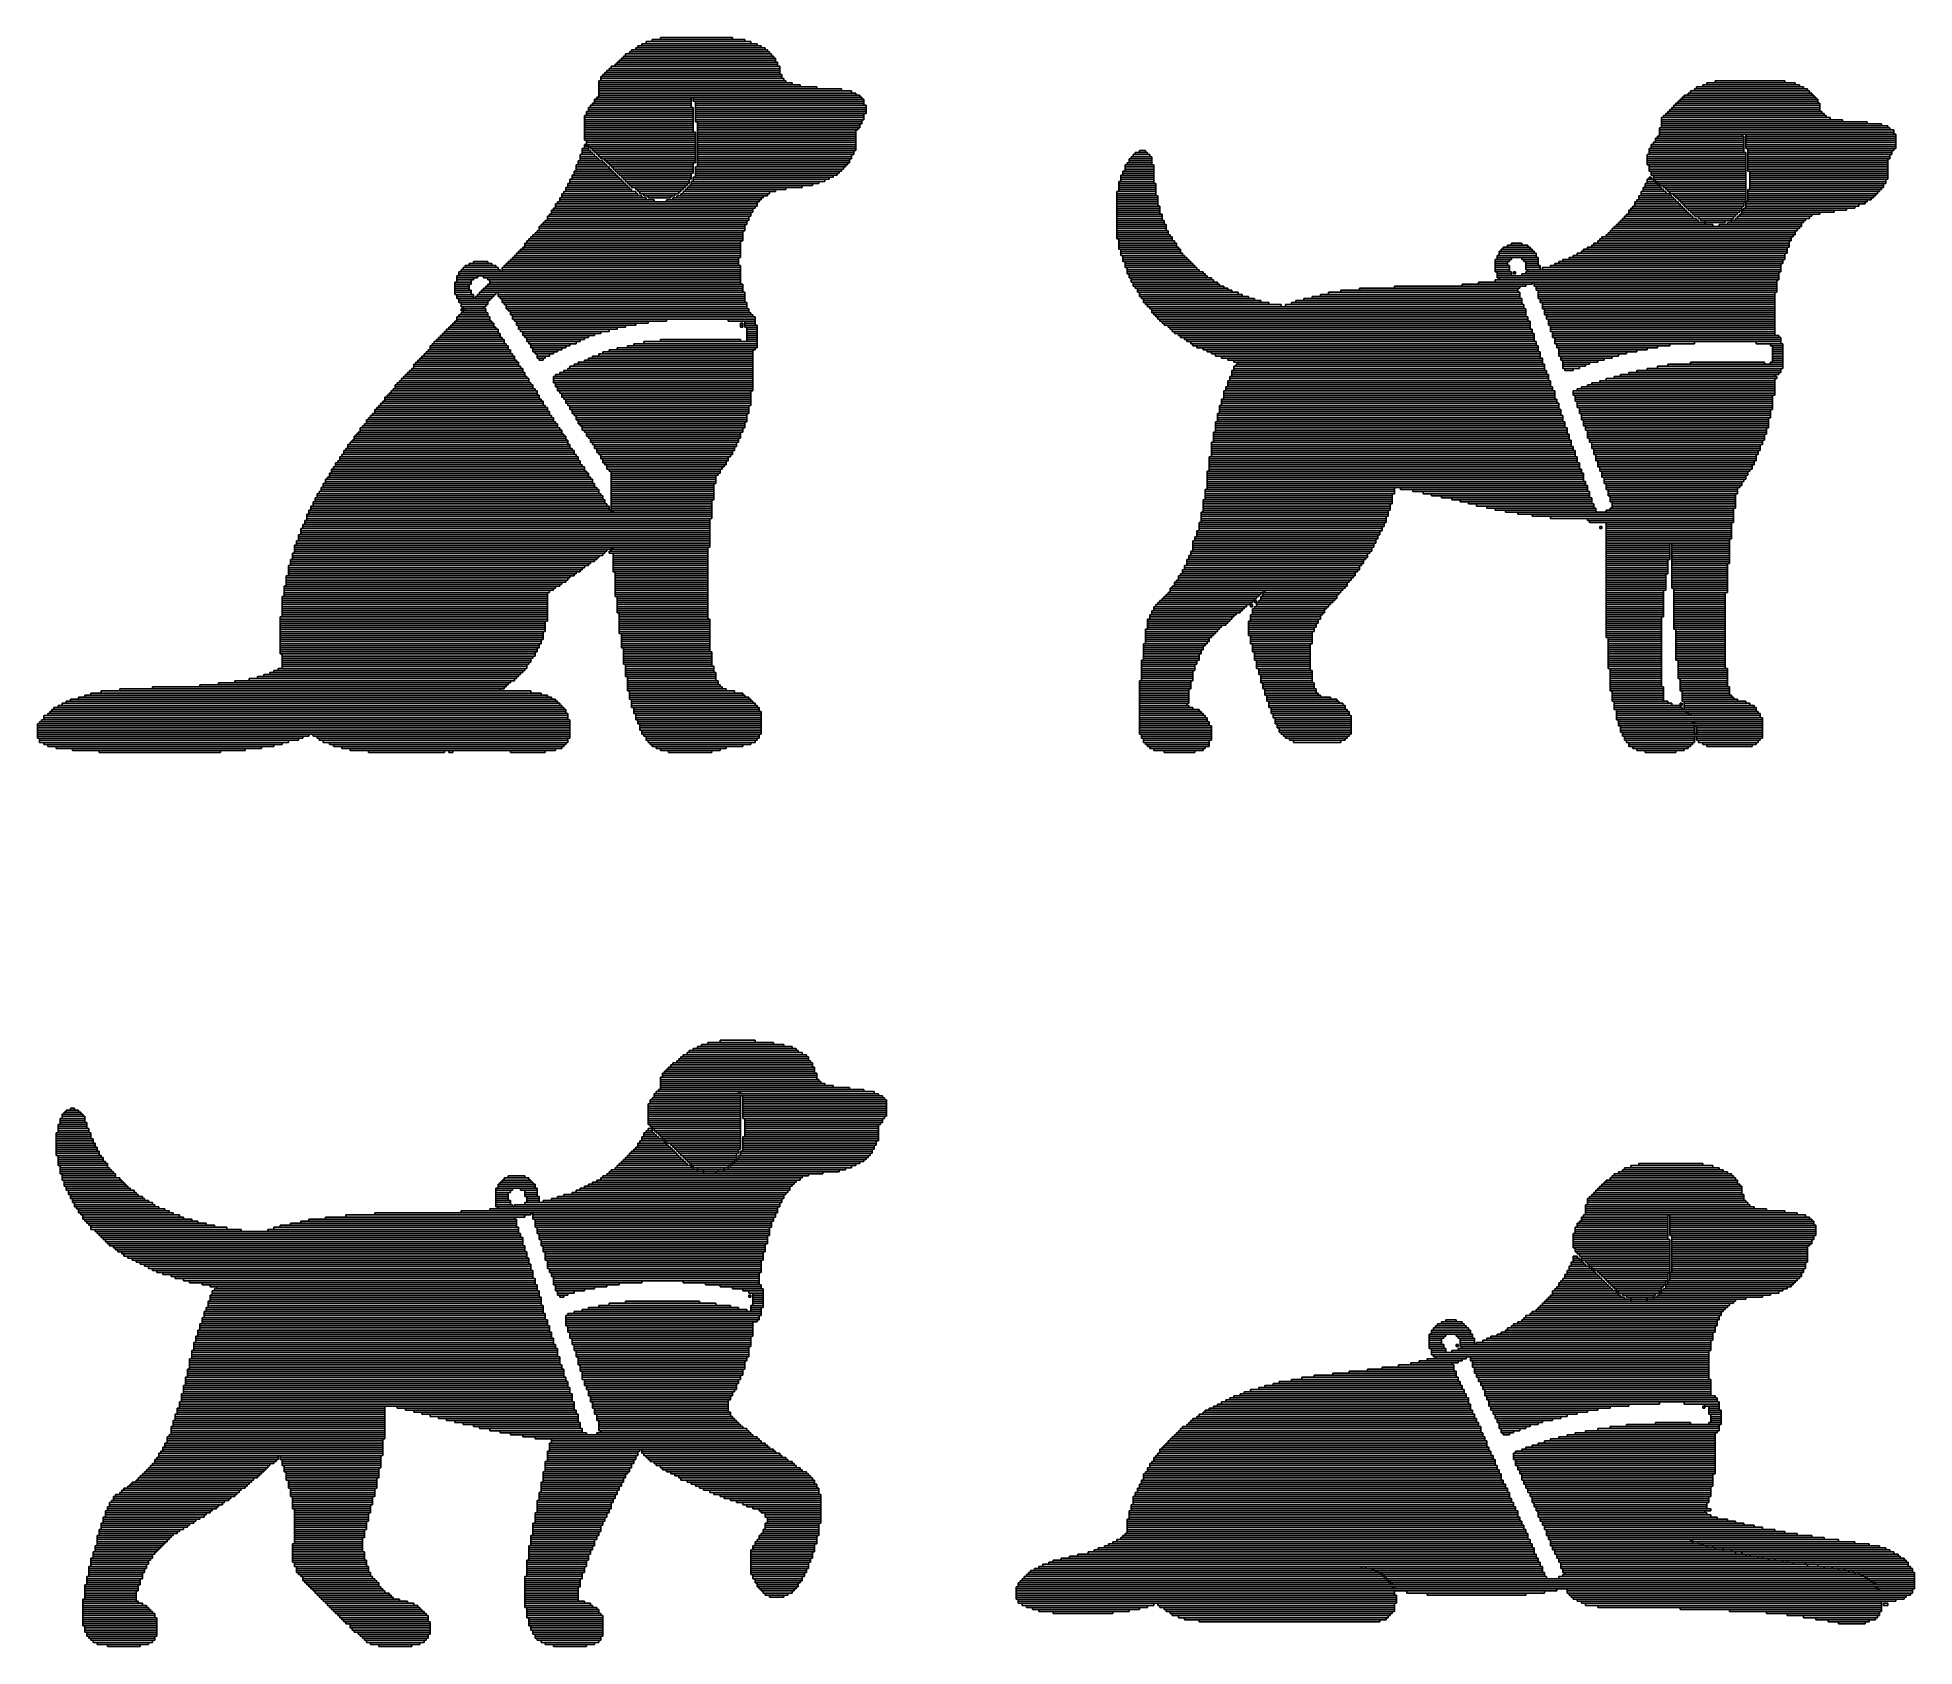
# Model space of a CAD drawing. Extents: x 61 to 974, y 134 to 917.
import ezdxf

# ---------------------------------------------------------------- set-up
doc = ezdxf.new("R2010")
doc.units = 0

msp = doc.modelspace()

# ---------------------------------------------------------------- linework, layer by layer
for p, q in [((355, 914), (411, 914)), ((355, 913), (355, 914)), ((357, 915), (408, 915)), ((357, 914), (357, 915)), ((408, 914), (357, 914)), ((360, 916), (405, 916)), ((360, 915), (360, 916)), ((405, 915), (360, 915)), ((364, 917), (399, 917)), ((364, 916), (364, 917)), ((399, 916), (364, 916)), ((399, 917), (399, 916)), ((405, 916), (405, 915)), ((408, 915), (408, 914)), ((411, 914), (411, 913)), ((342, 904), (421, 904)), ((342, 903), (342, 904)), ((343, 905), (421, 905)), ((343, 904), (343, 905)), ((421, 904), (343, 904)), ((344, 906), (420, 906)), ((344, 905), (344, 906)), ((420, 905), (344, 905)), ((345, 907), (420, 907)), ((345, 906), (345, 907)), ((420, 906), (345, 906)), ((346, 908), (419, 908)), ((346, 907), (346, 908)), ((419, 907), (346, 907)), ((347, 909), (418, 909)), ((347, 908), (347, 909)), ((418, 908), (347, 908)), ((349, 910), (417, 910)), ((349, 909), (349, 910)), ((417, 909), (349, 909)), ((350, 911), (416, 911)), ((350, 910), (350, 911)), ((416, 910), (350, 910)), ((352, 912), (415, 912)), ((352, 911), (352, 912)), ((415, 911), (352, 911)), ((353, 913), (413, 913)), ((353, 912), (353, 913)), ((413, 912), (353, 912)), ((411, 913), (355, 913)), ((413, 913), (413, 912)), ((415, 912), (415, 911)), ((416, 911), (416, 910)), ((417, 910), (417, 909)), ((418, 909), (418, 908)), ((419, 908), (419, 907)), ((420, 907), (420, 906)), ((420, 906), (420, 905)), ((421, 905), (421, 904)), ((421, 904), (421, 903)), ((334, 896), (425, 896)), ((334, 895), (334, 896)), ((425, 895), (334, 895)), ((334, 895), (428, 895)), ((334, 894), (334, 895)), ((335, 898), (423, 898)), ((335, 897), (335, 898)), ((423, 897), (335, 897)), ((335, 897), (424, 897)), ((335, 896), (335, 897)), ((424, 896), (335, 896)), ((336, 899), (423, 899)), ((336, 898), (336, 899)), ((423, 898), (336, 898)), ((337, 900), (422, 900)), ((337, 899), (337, 900)), ((422, 899), (337, 899)), ((338, 901), (422, 901)), ((338, 900), (338, 901)), ((422, 900), (338, 900)), ((339, 902), (422, 902)), ((339, 901), (339, 902)), ((422, 901), (339, 901)), ((340, 903), (422, 903)), ((340, 902), (340, 903)), ((422, 902), (340, 902)), ((421, 903), (342, 903)), ((422, 903), (422, 902)), ((422, 902), (422, 901)), ((422, 901), (422, 900)), ((422, 900), (422, 899)), ((423, 899), (423, 898)), ((423, 898), (423, 897)), ((424, 897), (424, 896)), ((425, 896), (425, 895)), ((428, 895), (428, 894)), ((873, 895), (916, 895)), ((873, 894), (873, 895)), ((877, 896), (911, 896)), ((877, 895), (877, 896)), ((911, 895), (877, 895)), ((911, 896), (911, 895)), ((916, 895), (916, 894)), ((332, 887), (379, 887)), ((332, 886), (332, 887)), ((379, 886), (332, 886)), ((332, 886), (379, 886)), ((332, 885), (332, 886)), ((333, 888), (379, 888)), ((333, 887), (333, 888)), ((379, 887), (333, 887)), ((428, 894), (334, 894)), ((334, 894), (432, 894)), ((334, 893), (334, 894)), ((432, 893), (334, 893)), ((334, 893), (440, 893)), ((334, 892), (334, 893)), ((440, 892), (334, 892)), ((334, 892), (452, 892)), ((334, 891), (334, 892)), ((452, 891), (334, 891)), ((334, 891), (457, 891)), ((334, 890), (334, 891)), ((457, 890), (334, 890)), ((334, 890), (459, 890)), ((334, 889), (334, 890)), ((459, 889), (334, 889)), ((334, 889), (461, 889)), ((334, 888), (334, 889)), ((461, 888), (334, 888)), ((379, 888), (379, 887)), ((379, 887), (379, 886)), ((379, 886), (379, 885)), ((380, 888), (462, 888)), ((380, 887), (380, 888)), ((462, 887), (380, 887)), ((380, 887), (463, 887)), ((380, 886), (380, 887)), ((463, 886), (380, 886)), ((381, 886), (463, 886)), ((381, 885), (381, 886)), ((432, 894), (432, 893)), ((440, 893), (440, 892)), ((452, 892), (452, 891)), ((457, 891), (457, 890)), ((459, 890), (459, 889)), ((461, 889), (461, 888)), ((462, 888), (462, 887)), ((463, 887), (463, 886)), ((463, 886), (463, 885)), ((859, 886), (927, 886)), ((859, 885), (859, 886)), ((860, 887), (927, 887)), ((860, 886), (860, 887)), ((927, 886), (860, 886)), ((861, 888), (926, 888)), ((861, 887), (861, 888)), ((926, 887), (861, 887)), ((862, 889), (925, 889)), ((862, 888), (862, 889)), ((925, 888), (862, 888)), ((864, 890), (924, 890)), ((864, 889), (864, 890)), ((924, 889), (864, 889)), ((865, 891), (923, 891)), ((865, 890), (865, 891)), ((923, 890), (865, 890)), ((867, 892), (922, 892)), ((867, 891), (867, 892)), ((922, 891), (867, 891)), ((868, 893), (920, 893)), ((868, 892), (868, 893)), ((920, 892), (868, 892)), ((871, 894), (918, 894)), ((871, 893), (871, 894)), ((918, 893), (871, 893)), ((916, 894), (873, 894)), ((918, 894), (918, 893)), ((920, 893), (920, 892)), ((922, 892), (922, 891)), ((923, 891), (923, 890)), ((924, 890), (924, 889)), ((925, 889), (925, 888)), ((926, 888), (926, 887)), ((927, 887), (927, 886)), ((927, 886), (927, 885)), ((327, 879), (380, 879)), ((327, 878), (327, 879)), ((380, 878), (327, 878)), ((327, 878), (380, 878)), ((327, 877), (327, 878)), ((380, 877), (327, 877)), ((327, 877), (380, 877)), ((327, 876), (327, 877)), ((328, 881), (380, 881)), ((328, 880), (328, 881)), ((380, 880), (328, 880)), ((328, 880), (380, 880)), ((328, 879), (328, 880)), ((380, 879), (328, 879)), ((329, 883), (380, 883)), ((329, 882), (329, 883)), ((380, 882), (329, 882)), ((329, 882), (380, 882)), ((329, 881), (329, 882)), ((380, 881), (329, 881)), ((330, 884), (379, 884)), ((330, 883), (330, 884)), ((379, 883), (330, 883)), ((331, 885), (379, 885)), ((331, 884), (331, 885)), ((379, 884), (331, 884)), ((379, 885), (332, 885)), ((379, 885), (379, 884)), ((379, 884), (379, 883)), ((380, 883), (380, 882)), ((380, 882), (380, 881)), ((380, 881), (380, 880)), ((380, 880), (380, 879)), ((380, 879), (380, 878)), ((380, 878), (380, 877)), ((380, 877), (380, 876)), ((463, 885), (381, 885)), ((381, 885), (463, 885)), ((381, 884), (381, 885)), ((463, 884), (381, 884)), ((381, 884), (464, 884)), ((381, 883), (381, 884)), ((464, 883), (381, 883)), ((381, 883), (464, 883)), ((381, 882), (381, 883)), ((464, 882), (381, 882)), ((381, 882), (464, 882)), ((381, 881), (381, 882)), ((464, 881), (381, 881)), ((381, 881), (464, 881)), ((381, 880), (381, 881)), ((464, 880), (381, 880)), ((381, 880), (463, 880)), ((381, 879), (381, 880)), ((463, 879), (381, 879)), ((381, 879), (463, 879)), ((381, 878), (381, 879)), ((463, 878), (381, 878)), ((381, 878), (463, 878)), ((381, 877), (381, 878)), ((463, 877), (381, 877)), ((381, 877), (462, 877)), ((381, 876), (381, 877)), ((462, 877), (462, 876)), ((463, 885), (463, 884)), ((463, 880), (463, 879)), ((463, 879), (463, 878)), ((463, 878), (463, 877)), ((464, 884), (464, 883)), ((464, 883), (464, 882)), ((464, 882), (464, 881)), ((464, 881), (464, 880)), ((851, 878), (933, 878)), ((851, 877), (851, 878)), ((933, 877), (851, 877)), ((851, 877), (939, 877)), ((851, 876), (851, 877)), ((852, 879), (931, 879)), ((852, 878), (852, 879)), ((931, 878), (852, 878)), ((853, 880), (930, 880)), ((853, 879), (853, 880)), ((930, 879), (853, 879)), ((854, 881), (929, 881)), ((854, 880), (854, 881)), ((929, 880), (854, 880)), ((855, 882), (928, 882)), ((855, 881), (855, 882)), ((928, 881), (855, 881)), ((856, 883), (928, 883)), ((856, 882), (856, 883)), ((928, 882), (856, 882)), ((857, 884), (928, 884)), ((857, 883), (857, 884)), ((928, 883), (857, 883)), ((858, 885), (928, 885)), ((858, 884), (858, 885)), ((928, 884), (858, 884)), ((927, 885), (859, 885)), ((928, 885), (928, 884)), ((928, 884), (928, 883)), ((928, 883), (928, 882)), ((928, 882), (928, 881)), ((929, 881), (929, 880)), ((930, 880), (930, 879)), ((931, 879), (931, 878)), ((933, 878), (933, 877)), ((939, 877), (939, 876)), ((380, 876), (327, 876)), ((327, 876), (380, 876)), ((327, 875), (327, 876)), ((380, 875), (327, 875)), ((327, 875), (380, 875)), ((327, 874), (327, 875)), ((380, 874), (327, 874)), ((327, 874), (380, 874)), ((327, 873), (327, 874)), ((380, 873), (327, 873)), ((327, 873), (380, 873)), ((327, 872), (327, 873)), ((380, 872), (327, 872)), ((327, 872), (380, 872)), ((327, 871), (327, 872)), ((380, 871), (327, 871)), ((327, 871), (381, 871)), ((327, 870), (327, 871)), ((381, 870), (327, 870)), ((327, 870), (381, 870)), ((327, 869), (327, 870)), ((381, 869), (327, 869)), ((327, 869), (381, 869)), ((327, 868), (327, 869)), ((381, 868), (327, 868)), ((327, 868), (381, 868)), ((327, 867), (327, 868)), ((380, 876), (380, 875)), ((380, 875), (380, 874)), ((380, 874), (380, 873)), ((380, 873), (380, 872)), ((380, 872), (380, 871)), ((462, 876), (381, 876)), ((381, 871), (381, 870)), ((381, 870), (381, 869)), ((381, 869), (381, 868)), ((381, 868), (381, 867)), ((382, 876), (462, 876)), ((382, 875), (382, 876)), ((462, 875), (382, 875)), ((382, 875), (461, 875)), ((382, 874), (382, 875)), ((461, 874), (382, 874)), ((382, 874), (461, 874)), ((382, 873), (382, 874)), ((461, 873), (382, 873)), ((382, 873), (460, 873)), ((382, 872), (382, 873)), ((460, 872), (382, 872)), ((382, 872), (459, 872)), ((382, 871), (382, 872)), ((459, 871), (382, 871)), ((382, 871), (459, 871)), ((382, 870), (382, 871)), ((459, 870), (382, 870)), ((382, 870), (459, 870)), ((382, 869), (382, 870)), ((459, 869), (382, 869)), ((382, 869), (459, 869)), ((382, 868), (382, 869)), ((459, 868), (382, 868)), ((382, 868), (459, 868)), ((382, 867), (382, 868)), ((459, 872), (459, 871)), ((459, 871), (459, 870)), ((459, 870), (459, 869)), ((459, 869), (459, 868)), ((459, 868), (459, 867)), ((460, 873), (460, 872)), ((461, 875), (461, 874)), ((461, 874), (461, 873)), ((462, 876), (462, 875)), ((848, 868), (891, 868)), ((848, 867), (848, 868)), ((849, 869), (891, 869)), ((849, 868), (849, 869)), ((891, 868), (849, 868)), ((850, 873), (962, 873)), ((850, 872), (850, 873)), ((962, 872), (850, 872)), ((850, 872), (964, 872)), ((850, 871), (850, 872)), ((964, 871), (850, 871)), ((850, 871), (964, 871)), ((850, 870), (850, 871)), ((964, 870), (850, 870)), ((850, 870), (890, 870)), ((850, 869), (850, 870)), ((890, 869), (850, 869)), ((939, 876), (851, 876)), ((851, 876), (951, 876)), ((851, 875), (851, 876)), ((951, 875), (851, 875)), ((851, 875), (958, 875)), ((851, 874), (851, 875)), ((958, 874), (851, 874)), ((851, 874), (961, 874)), ((851, 873), (851, 874)), ((961, 873), (851, 873)), ((890, 870), (890, 869)), ((891, 869), (891, 868)), ((891, 868), (891, 867)), ((892, 870), (965, 870)), ((892, 869), (892, 870)), ((965, 869), (892, 869)), ((892, 869), (965, 869)), ((892, 868), (892, 869)), ((965, 868), (892, 868)), ((892, 868), (965, 868)), ((892, 867), (892, 868)), ((951, 876), (951, 875)), ((958, 875), (958, 874)), ((961, 874), (961, 873)), ((962, 873), (962, 872)), ((964, 872), (964, 871)), ((964, 871), (964, 870)), ((965, 870), (965, 869)), ((965, 869), (965, 868)), ((965, 868), (965, 867)), ((325, 860), (332, 860)), ((325, 859), (325, 860)), ((332, 859), (325, 859)), ((325, 859), (333, 859)), ((325, 858), (325, 859)), ((326, 863), (329, 863)), ((326, 862), (326, 863)), ((329, 862), (326, 862)), ((326, 862), (330, 862)), ((326, 861), (326, 862)), ((330, 861), (326, 861)), ((326, 861), (331, 861)), ((326, 860), (326, 861)), ((331, 860), (326, 860)), ((381, 867), (327, 867)), ((327, 865), (328, 865)), ((327, 864), (327, 865)), ((328, 864), (327, 864)), ((327, 864), (329, 864)), ((327, 863), (327, 864)), ((329, 863), (327, 863)), ((328, 867), (381, 867)), ((328, 866), (328, 867)), ((381, 866), (328, 866)), ((328, 866), (381, 866)), ((328, 865), (328, 866)), ((381, 865), (328, 865)), ((328, 865), (328, 864)), ((329, 865), (381, 865)), ((329, 864), (329, 865)), ((381, 864), (329, 864)), ((329, 864), (329, 863)), ((329, 863), (329, 862)), ((330, 864), (381, 864)), ((330, 863), (330, 864)), ((381, 863), (330, 863)), ((330, 862), (330, 861)), ((331, 863), (381, 863)), ((331, 862), (331, 863)), ((381, 862), (331, 862)), ((331, 861), (331, 860)), ((332, 862), (381, 862)), ((332, 861), (332, 862)), ((381, 861), (332, 861)), ((332, 860), (332, 859)), ((333, 861), (381, 861)), ((333, 860), (333, 861)), ((381, 860), (333, 860)), ((333, 859), (333, 858)), ((334, 860), (381, 860)), ((334, 859), (334, 860)), ((381, 859), (334, 859)), ((335, 859), (381, 859)), ((335, 858), (335, 859)), ((381, 867), (381, 866)), ((381, 866), (381, 865)), ((381, 865), (381, 864)), ((381, 864), (381, 863)), ((381, 863), (381, 862)), ((381, 862), (381, 861)), ((381, 861), (381, 860)), ((381, 860), (381, 859)), ((381, 859), (381, 858)), ((459, 867), (382, 867)), ((382, 867), (459, 867)), ((382, 866), (382, 867)), ((459, 866), (382, 866)), ((382, 866), (459, 866)), ((382, 865), (382, 866)), ((459, 865), (382, 865)), ((382, 865), (459, 865)), ((382, 864), (382, 865)), ((459, 864), (382, 864)), ((382, 864), (459, 864)), ((382, 863), (382, 864)), ((459, 863), (382, 863)), ((382, 863), (459, 863)), ((382, 862), (382, 863)), ((459, 862), (382, 862)), ((382, 862), (458, 862)), ((382, 861), (382, 862)), ((458, 861), (382, 861)), ((382, 861), (458, 861)), ((382, 860), (382, 861)), ((458, 860), (382, 860)), ((382, 860), (457, 860)), ((382, 859), (382, 860)), ((457, 859), (382, 859)), ((382, 859), (457, 859)), ((382, 858), (382, 859)), ((457, 860), (457, 859)), ((457, 859), (457, 858)), ((458, 862), (458, 861)), ((458, 861), (458, 860)), ((459, 867), (459, 866)), ((459, 866), (459, 865)), ((459, 865), (459, 864)), ((459, 864), (459, 863)), ((459, 863), (459, 862)), ((593, 859), (603, 859)), ((593, 858), (593, 859)), ((594, 860), (602, 860)), ((594, 859), (594, 860)), ((602, 859), (594, 859)), ((595, 861), (601, 861)), ((595, 860), (595, 861)), ((601, 860), (595, 860)), ((597, 862), (600, 862)), ((597, 861), (597, 862)), ((600, 861), (597, 861)), ((600, 862), (600, 861)), ((601, 861), (601, 860)), ((602, 860), (602, 859)), ((603, 859), (603, 858)), ((844, 860), (892, 860)), ((844, 859), (844, 860)), ((892, 859), (844, 859)), ((844, 859), (892, 859)), ((844, 858), (844, 859)), ((845, 863), (891, 863)), ((845, 862), (845, 863)), ((891, 862), (845, 862)), ((845, 862), (891, 862)), ((845, 861), (845, 862)), ((891, 861), (845, 861)), ((845, 861), (892, 861)), ((845, 860), (845, 861)), ((892, 860), (845, 860)), ((846, 865), (891, 865)), ((846, 864), (846, 865)), ((891, 864), (846, 864)), ((846, 864), (891, 864)), ((846, 863), (846, 864)), ((891, 863), (846, 863)), ((847, 866), (891, 866)), ((847, 865), (847, 866)), ((891, 865), (847, 865)), ((891, 867), (848, 867)), ((848, 867), (891, 867)), ((848, 866), (848, 867)), ((891, 866), (848, 866)), ((891, 867), (891, 866)), ((891, 866), (891, 865)), ((891, 865), (891, 864)), ((891, 864), (891, 863)), ((891, 863), (891, 862)), ((891, 862), (891, 861)), ((965, 867), (892, 867)), ((892, 867), (965, 867)), ((892, 866), (892, 867)), ((965, 866), (892, 866)), ((892, 866), (965, 866)), ((892, 865), (892, 866)), ((965, 865), (892, 865)), ((892, 865), (965, 865)), ((892, 864), (892, 865)), ((965, 864), (892, 864)), ((892, 864), (965, 864)), ((892, 863), (892, 864)), ((965, 863), (892, 863)), ((892, 861), (892, 860)), ((892, 860), (892, 859)), ((892, 859), (892, 858)), ((893, 863), (964, 863)), ((893, 862), (893, 863)), ((964, 862), (893, 862)), ((893, 862), (963, 862)), ((893, 861), (893, 862)), ((963, 861), (893, 861)), ((893, 861), (963, 861)), ((893, 860), (893, 861)), ((963, 860), (893, 860)), ((893, 860), (962, 860)), ((893, 859), (893, 860)), ((962, 859), (893, 859)), ((893, 859), (962, 859)), ((893, 858), (893, 859)), ((962, 860), (962, 859)), ((962, 859), (962, 858)), ((963, 862), (963, 861)), ((963, 861), (963, 860)), ((964, 863), (964, 862)), ((965, 867), (965, 866)), ((965, 866), (965, 865)), ((965, 865), (965, 864)), ((965, 864), (965, 863)), ((321, 850), (343, 850)), ((321, 849), (321, 850)), ((322, 852), (341, 852)), ((322, 851), (322, 852)), ((341, 851), (322, 851)), ((322, 851), (342, 851)), ((322, 850), (322, 851)), ((342, 850), (322, 850)), ((323, 855), (338, 855)), ((323, 854), (323, 855)), ((338, 854), (323, 854)), ((323, 854), (339, 854)), ((323, 853), (323, 854)), ((339, 853), (323, 853)), ((323, 853), (340, 853)), ((323, 852), (323, 853)), ((340, 852), (323, 852)), ((324, 857), (336, 857)), ((324, 856), (324, 857)), ((336, 856), (324, 856)), ((324, 856), (337, 856)), ((324, 855), (324, 856)), ((337, 855), (324, 855)), ((333, 858), (325, 858)), ((325, 858), (334, 858)), ((325, 857), (325, 858)), ((334, 857), (325, 857)), ((334, 858), (334, 857)), ((381, 858), (335, 858)), ((336, 857), (336, 856)), ((337, 858), (381, 858)), ((337, 857), (337, 858)), ((381, 857), (337, 857)), ((337, 856), (337, 855)), ((338, 857), (381, 857)), ((338, 856), (338, 857)), ((381, 856), (338, 856)), ((338, 855), (338, 854)), ((339, 856), (380, 856)), ((339, 855), (339, 856)), ((380, 855), (339, 855)), ((339, 854), (339, 853)), ((340, 855), (380, 855)), ((340, 854), (340, 855)), ((380, 854), (340, 854)), ((340, 853), (340, 852)), ((341, 854), (380, 854)), ((341, 853), (341, 854)), ((380, 853), (341, 853)), ((341, 852), (341, 851)), ((342, 853), (380, 853)), ((342, 852), (342, 853)), ((380, 852), (342, 852)), ((342, 851), (342, 850)), ((343, 852), (380, 852)), ((343, 851), (343, 852)), ((380, 851), (343, 851)), ((343, 850), (343, 849)), ((344, 851), (379, 851)), ((344, 850), (344, 851)), ((379, 850), (344, 850)), ((345, 850), (379, 850)), ((345, 849), (345, 850)), ((379, 851), (379, 850)), ((379, 850), (379, 849)), ((380, 856), (380, 855)), ((380, 855), (380, 854)), ((380, 854), (380, 853)), ((380, 853), (380, 852)), ((380, 852), (380, 851)), ((381, 858), (381, 857)), ((381, 857), (381, 856)), ((381, 854), (453, 854)), ((381, 853), (381, 854)), ((453, 853), (381, 853)), ((381, 853), (452, 853)), ((381, 852), (381, 853)), ((452, 852), (381, 852)), ((381, 852), (451, 852)), ((381, 851), (381, 852)), ((451, 851), (381, 851)), ((381, 851), (450, 851)), ((381, 850), (381, 851)), ((450, 850), (381, 850)), ((381, 850), (448, 850)), ((381, 849), (381, 850)), ((457, 858), (382, 858)), ((382, 858), (456, 858)), ((382, 857), (382, 858)), ((456, 857), (382, 857)), ((382, 857), (456, 857)), ((382, 856), (382, 857)), ((456, 856), (382, 856)), ((382, 856), (455, 856)), ((382, 855), (382, 856)), ((455, 855), (382, 855)), ((382, 855), (454, 855)), ((382, 854), (382, 855)), ((454, 854), (382, 854)), ((448, 850), (448, 849)), ((450, 851), (450, 850)), ((451, 852), (451, 851)), ((452, 853), (452, 852)), ((453, 854), (453, 853)), ((454, 855), (454, 854)), ((455, 856), (455, 855)), ((456, 858), (456, 857)), ((456, 857), (456, 856)), ((588, 850), (604, 850)), ((588, 849), (588, 850)), ((589, 852), (604, 852)), ((589, 851), (589, 852)), ((604, 851), (589, 851)), ((589, 851), (604, 851)), ((589, 850), (589, 851)), ((604, 850), (589, 850)), ((590, 855), (604, 855)), ((590, 854), (590, 855)), ((604, 854), (590, 854)), ((590, 854), (604, 854)), ((590, 853), (590, 854)), ((604, 853), (590, 853)), ((590, 853), (604, 853)), ((590, 852), (590, 853)), ((604, 852), (590, 852)), ((591, 856), (603, 856)), ((591, 855), (591, 856)), ((603, 855), (591, 855)), ((592, 858), (603, 858)), ((592, 857), (592, 858)), ((603, 857), (592, 857)), ((592, 857), (603, 857)), ((592, 856), (592, 857)), ((603, 856), (592, 856)), ((603, 858), (593, 858)), ((603, 858), (603, 857)), ((603, 857), (603, 856)), ((603, 856), (603, 855)), ((604, 855), (604, 854)), ((604, 854), (604, 853)), ((604, 853), (604, 852)), ((604, 852), (604, 851)), ((604, 851), (604, 850)), ((604, 850), (604, 849)), ((892, 858), (844, 858)), ((844, 858), (892, 858)), ((844, 857), (844, 858)), ((892, 857), (844, 857)), ((844, 857), (892, 857)), ((844, 856), (844, 857)), ((892, 856), (844, 856)), ((844, 856), (892, 856)), ((844, 855), (844, 856)), ((892, 855), (844, 855)), ((845, 855), (892, 855)), ((845, 854), (845, 855)), ((892, 854), (845, 854)), ((845, 854), (892, 854)), ((845, 853), (845, 854)), ((892, 853), (845, 853)), ((845, 853), (892, 853)), ((845, 852), (845, 853)), ((892, 852), (845, 852)), ((846, 852), (892, 852)), ((846, 851), (846, 852)), ((892, 851), (846, 851)), ((846, 851), (892, 851)), ((846, 850), (846, 851)), ((892, 850), (846, 850)), ((847, 850), (892, 850)), ((847, 849), (847, 850)), ((892, 858), (892, 857)), ((892, 857), (892, 856)), ((892, 856), (892, 855)), ((892, 855), (892, 854)), ((892, 854), (892, 853)), ((892, 853), (892, 852)), ((892, 852), (892, 851)), ((892, 851), (892, 850)), ((892, 850), (892, 849)), ((962, 858), (893, 858)), ((893, 858), (961, 858)), ((893, 857), (893, 858)), ((961, 857), (893, 857)), ((893, 857), (961, 857)), ((893, 856), (893, 857)), ((961, 856), (893, 856)), ((893, 856), (961, 856)), ((893, 855), (893, 856)), ((961, 855), (893, 855)), ((893, 855), (961, 855)), ((893, 854), (893, 855)), ((961, 854), (893, 854)), ((893, 854), (961, 854)), ((893, 853), (893, 854)), ((961, 853), (893, 853)), ((893, 853), (961, 853)), ((893, 852), (893, 853)), ((961, 852), (893, 852)), ((894, 852), (961, 852)), ((894, 851), (894, 852)), ((961, 851), (894, 851)), ((894, 851), (961, 851)), ((894, 850), (894, 851)), ((961, 850), (894, 850)), ((894, 850), (961, 850)), ((894, 849), (894, 850)), ((961, 858), (961, 857)), ((961, 857), (961, 856)), ((961, 856), (961, 855)), ((961, 855), (961, 854)), ((961, 854), (961, 853)), ((961, 853), (961, 852)), ((961, 852), (961, 851)), ((961, 851), (961, 850)), ((961, 850), (961, 849)), ((316, 841), (353, 841)), ((316, 840), (316, 841)), ((353, 840), (316, 840)), ((316, 840), (355, 840)), ((316, 839), (316, 840)), ((317, 842), (352, 842)), ((317, 841), (317, 842)), ((352, 841), (317, 841)), ((318, 844), (349, 844)), ((318, 843), (318, 844)), ((349, 843), (318, 843)), ((318, 843), (350, 843)), ((318, 842), (318, 843)), ((350, 842), (318, 842)), ((319, 846), (347, 846)), ((319, 845), (319, 846)), ((347, 845), (319, 845)), ((319, 845), (348, 845)), ((319, 844), (319, 845)), ((348, 844), (319, 844)), ((320, 848), (345, 848)), ((320, 847), (320, 848)), ((345, 847), (320, 847)), ((320, 847), (346, 847)), ((320, 846), (320, 847)), ((346, 846), (320, 846)), ((343, 849), (321, 849)), ((321, 849), (344, 849)), ((321, 848), (321, 849)), ((344, 848), (321, 848)), ((344, 849), (344, 848)), ((379, 849), (345, 849)), ((345, 848), (345, 847)), ((346, 849), (379, 849)), ((346, 848), (346, 849)), ((379, 848), (346, 848)), ((346, 847), (346, 846)), ((347, 848), (378, 848)), ((347, 847), (347, 848)), ((378, 847), (347, 847)), ((347, 846), (347, 845)), ((348, 847), (378, 847)), ((348, 846), (348, 847)), ((378, 846), (348, 846)), ((348, 845), (348, 844)), ((349, 846), (377, 846)), ((349, 845), (349, 846)), ((377, 845), (349, 845)), ((349, 844), (349, 843)), ((350, 845), (376, 845)), ((350, 844), (350, 845)), ((376, 844), (350, 844)), ((350, 843), (350, 842)), ((352, 844), (375, 844)), ((352, 843), (352, 844)), ((375, 843), (352, 843)), ((352, 842), (352, 841)), ((353, 843), (374, 843)), ((353, 842), (353, 843)), ((374, 842), (353, 842)), ((353, 841), (353, 840)), ((354, 842), (373, 842)), ((354, 841), (354, 842)), ((373, 841), (354, 841)), ((355, 840), (355, 839)), ((356, 841), (371, 841)), ((356, 840), (356, 841)), ((371, 840), (356, 840)), ((358, 840), (369, 840)), ((358, 839), (358, 840)), ((369, 840), (369, 839)), ((371, 841), (371, 840)), ((372, 840), (414, 840)), ((372, 839), (372, 840)), ((373, 842), (373, 841)), ((374, 843), (374, 842)), ((374, 841), (416, 841)), ((374, 840), (374, 841)), ((416, 840), (374, 840)), ((375, 844), (375, 843)), ((375, 842), (417, 842)), ((375, 841), (375, 842)), ((417, 841), (375, 841)), ((376, 845), (376, 844)), ((376, 843), (420, 843)), ((376, 842), (376, 843)), ((420, 842), (376, 842)), ((377, 846), (377, 845)), ((377, 844), (425, 844)), ((377, 843), (377, 844)), ((425, 843), (377, 843)), ((378, 848), (378, 847)), ((378, 847), (378, 846)), ((378, 845), (433, 845)), ((378, 844), (378, 845)), ((433, 844), (378, 844)), ((379, 849), (379, 848)), ((379, 847), (441, 847)), ((379, 846), (379, 847)), ((441, 846), (379, 846)), ((379, 846), (438, 846)), ((379, 845), (379, 846)), ((438, 845), (379, 845)), ((380, 849), (446, 849)), ((380, 848), (380, 849)), ((446, 848), (380, 848)), ((380, 848), (444, 848)), ((380, 847), (380, 848)), ((444, 847), (380, 847)), ((448, 849), (381, 849)), ((414, 840), (414, 839)), ((416, 841), (416, 840)), ((417, 842), (417, 841)), ((420, 843), (420, 842)), ((425, 844), (425, 843)), ((433, 845), (433, 844)), ((438, 846), (438, 845)), ((441, 847), (441, 846)), ((444, 848), (444, 847)), ((446, 849), (446, 848)), ((586, 842), (605, 842)), ((586, 841), (586, 842)), ((605, 841), (586, 841)), ((586, 841), (605, 841)), ((586, 840), (586, 841)), ((605, 840), (586, 840)), ((586, 840), (606, 840)), ((586, 839), (586, 840)), ((587, 847), (604, 847)), ((587, 846), (587, 847)), ((604, 846), (587, 846)), ((587, 846), (605, 846)), ((587, 845), (587, 846)), ((605, 845), (587, 845)), ((587, 845), (605, 845)), ((587, 844), (587, 845)), ((605, 844), (587, 844)), ((587, 844), (605, 844)), ((587, 843), (587, 844)), ((605, 843), (587, 843)), ((587, 843), (605, 843)), ((587, 842), (587, 843)), ((605, 842), (587, 842)), ((604, 849), (588, 849)), ((588, 849), (604, 849)), ((588, 848), (588, 849)), ((604, 848), (588, 848)), ((588, 848), (604, 848)), ((588, 847), (588, 848)), ((604, 847), (588, 847)), ((604, 849), (604, 848)), ((604, 848), (604, 847)), ((604, 847), (604, 846)), ((605, 846), (605, 845)), ((605, 845), (605, 844)), ((605, 844), (605, 843)), ((605, 843), (605, 842)), ((605, 842), (605, 841)), ((605, 841), (605, 840)), ((606, 840), (606, 839)), ((840, 840), (856, 840)), ((840, 839), (840, 840)), ((841, 842), (853, 842)), ((841, 841), (841, 842)), ((853, 841), (841, 841)), ((841, 841), (855, 841)), ((841, 840), (841, 841)), ((855, 840), (841, 840)), ((842, 844), (851, 844)), ((842, 843), (842, 844)), ((851, 843), (842, 843)), ((842, 843), (852, 843)), ((842, 842), (842, 843)), ((852, 842), (842, 842)), ((843, 846), (849, 846)), ((843, 845), (843, 846)), ((849, 845), (843, 845)), ((843, 845), (850, 845)), ((843, 844), (843, 845)), ((850, 844), (843, 844)), ((844, 848), (847, 848)), ((844, 847), (844, 848)), ((847, 847), (844, 847)), ((844, 847), (848, 847)), ((844, 846), (844, 847)), ((848, 846), (844, 846)), ((845, 849), (846, 849)), ((845, 848), (845, 849)), ((846, 848), (845, 848)), ((846, 849), (846, 848)), ((892, 849), (847, 849)), ((847, 849), (892, 849)), ((847, 848), (847, 849)), ((892, 848), (847, 848)), ((847, 848), (847, 847)), ((848, 848), (892, 848)), ((848, 847), (848, 848)), ((892, 847), (848, 847)), ((848, 847), (848, 846)), ((849, 847), (892, 847)), ((849, 846), (849, 847)), ((892, 846), (849, 846)), ((849, 846), (849, 845)), ((850, 846), (892, 846)), ((850, 845), (850, 846)), ((892, 845), (850, 845)), ((850, 845), (850, 844)), ((851, 844), (851, 843)), ((852, 845), (892, 845)), ((852, 844), (852, 845)), ((892, 844), (852, 844)), ((852, 843), (852, 842)), ((853, 844), (892, 844)), ((853, 843), (853, 844)), ((892, 843), (853, 843)), ((853, 842), (853, 841)), ((854, 843), (892, 843)), ((854, 842), (854, 843)), ((892, 842), (854, 842)), ((855, 842), (892, 842)), ((855, 841), (855, 842)), ((892, 841), (855, 841)), ((855, 841), (855, 840)), ((856, 840), (856, 839)), ((857, 841), (892, 841)), ((857, 840), (857, 841)), ((892, 840), (857, 840)), ((858, 840), (892, 840)), ((858, 839), (858, 840)), ((892, 849), (892, 848)), ((892, 848), (892, 847)), ((892, 847), (892, 846)), ((892, 846), (892, 845)), ((892, 845), (892, 844)), ((892, 844), (892, 843)), ((892, 843), (892, 842)), ((892, 842), (892, 841)), ((892, 841), (892, 840)), ((892, 840), (892, 839)), ((893, 843), (957, 843)), ((893, 842), (893, 843)), ((957, 842), (893, 842)), ((893, 842), (956, 842)), ((893, 841), (893, 842)), ((956, 841), (893, 841)), ((893, 841), (955, 841)), ((893, 840), (893, 841)), ((955, 840), (893, 840)), ((893, 840), (954, 840)), ((893, 839), (893, 840)), ((961, 849), (894, 849)), ((894, 849), (961, 849)), ((894, 848), (894, 849)), ((961, 848), (894, 848)), ((894, 848), (960, 848)), ((894, 847), (894, 848)), ((960, 847), (894, 847)), ((894, 847), (960, 847)), ((894, 846), (894, 847)), ((960, 846), (894, 846)), ((894, 846), (959, 846)), ((894, 845), (894, 846)), ((959, 845), (894, 845)), ((894, 845), (959, 845)), ((894, 844), (894, 845)), ((959, 844), (894, 844)), ((894, 844), (958, 844)), ((894, 843), (894, 844)), ((958, 843), (894, 843)), ((954, 840), (954, 839)), ((955, 841), (955, 840)), ((956, 842), (956, 841)), ((957, 843), (957, 842)), ((958, 844), (958, 843)), ((959, 846), (959, 845)), ((959, 845), (959, 844)), ((960, 848), (960, 847)), ((960, 847), (960, 846)), ((961, 849), (961, 848)), ((310, 831), (408, 831)), ((310, 830), (310, 831)), ((311, 833), (409, 833)), ((311, 832), (311, 833)), ((409, 832), (311, 832)), ((311, 832), (408, 832)), ((311, 831), (311, 832)), ((408, 831), (311, 831)), ((312, 834), (409, 834)), ((312, 833), (312, 834)), ((409, 833), (312, 833)), ((313, 836), (411, 836)), ((313, 835), (313, 836)), ((411, 835), (313, 835)), ((313, 835), (410, 835)), ((313, 834), (313, 835)), ((410, 834), (313, 834)), ((314, 837), (411, 837)), ((314, 836), (314, 837)), ((411, 836), (314, 836)), ((315, 839), (357, 839)), ((315, 838), (315, 839)), ((357, 838), (315, 838)), ((315, 838), (361, 838)), ((315, 837), (315, 838)), ((361, 837), (315, 837)), ((355, 839), (316, 839)), ((357, 839), (357, 838)), ((369, 839), (358, 839)), ((361, 838), (361, 837)), ((367, 838), (412, 838)), ((367, 837), (367, 838)), ((412, 837), (367, 837)), ((370, 839), (413, 839)), ((370, 838), (370, 839)), ((413, 838), (370, 838)), ((414, 839), (372, 839)), ((408, 832), (408, 831)), ((408, 831), (408, 830)), ((409, 834), (409, 833)), ((409, 833), (409, 832)), ((410, 835), (410, 834)), ((411, 837), (411, 836)), ((411, 836), (411, 835)), ((412, 838), (412, 837)), ((413, 839), (413, 838)), ((606, 839), (586, 839)), ((586, 839), (606, 839)), ((586, 838), (586, 839)), ((606, 838), (586, 838)), ((586, 838), (606, 838)), ((586, 837), (586, 838)), ((606, 837), (586, 837)), ((586, 837), (606, 837)), ((586, 836), (586, 837)), ((606, 836), (586, 836)), ((586, 836), (606, 836)), ((586, 835), (586, 836)), ((606, 835), (586, 835)), ((586, 835), (607, 835)), ((586, 834), (586, 835)), ((607, 834), (586, 834)), ((586, 834), (607, 834)), ((586, 833), (586, 834)), ((607, 833), (586, 833)), ((586, 833), (607, 833)), ((586, 832), (586, 833)), ((607, 832), (586, 832)), ((586, 832), (607, 832)), ((586, 831), (586, 832)), ((607, 831), (586, 831)), ((586, 831), (608, 831)), ((586, 830), (586, 831)), ((606, 839), (606, 838)), ((606, 838), (606, 837)), ((606, 837), (606, 836)), ((606, 836), (606, 835)), ((607, 835), (607, 834)), ((607, 834), (607, 833)), ((607, 833), (607, 832)), ((607, 832), (607, 831)), ((608, 831), (608, 830)), ((834, 831), (865, 831)), ((834, 830), (834, 831)), ((835, 833), (863, 833)), ((835, 832), (835, 833)), ((863, 832), (835, 832)), ((835, 832), (864, 832)), ((835, 831), (835, 832)), ((864, 831), (835, 831)), ((836, 834), (862, 834)), ((836, 833), (836, 834)), ((862, 833), (836, 833)), ((837, 835), (861, 835)), ((837, 834), (837, 835)), ((861, 834), (837, 834)), ((838, 837), (859, 837)), ((838, 836), (838, 837)), ((859, 836), (838, 836)), ((838, 836), (860, 836)), ((838, 835), (838, 836)), ((860, 835), (838, 835)), ((839, 838), (858, 838)), ((839, 837), (839, 838)), ((858, 837), (839, 837)), ((856, 839), (840, 839)), ((840, 839), (857, 839)), ((840, 838), (840, 839)), ((857, 838), (840, 838)), ((857, 839), (857, 838)), ((892, 839), (858, 839)), ((858, 838), (858, 837)), ((859, 839), (892, 839)), ((859, 838), (859, 839)), ((892, 838), (859, 838)), ((859, 837), (859, 836)), ((860, 838), (892, 838)), ((860, 837), (860, 838)), ((892, 837), (860, 837)), ((860, 836), (860, 835)), ((861, 837), (891, 837)), ((861, 836), (861, 837)), ((891, 836), (861, 836)), ((861, 835), (861, 834)), ((862, 836), (891, 836)), ((862, 835), (862, 836)), ((891, 835), (862, 835)), ((862, 834), (862, 833)), ((863, 835), (890, 835)), ((863, 834), (863, 835)), ((890, 834), (863, 834)), ((863, 833), (863, 832)), ((864, 834), (890, 834)), ((864, 833), (864, 834)), ((890, 833), (864, 833)), ((864, 832), (864, 831)), ((865, 833), (889, 833)), ((865, 832), (865, 833)), ((889, 832), (865, 832)), ((865, 831), (865, 830)), ((866, 832), (888, 832)), ((866, 831), (866, 832)), ((888, 831), (866, 831)), ((867, 831), (887, 831)), ((867, 830), (867, 831)), ((887, 831), (887, 830)), ((888, 832), (888, 831)), ((889, 833), (889, 832)), ((889, 831), (924, 831)), ((889, 830), (889, 831)), ((890, 835), (890, 834)), ((890, 834), (890, 833)), ((890, 833), (935, 833)), ((890, 832), (890, 833)), ((935, 832), (890, 832)), ((890, 832), (928, 832)), ((890, 831), (890, 832)), ((928, 831), (890, 831)), ((891, 837), (891, 836)), ((891, 836), (891, 835)), ((891, 834), (941, 834)), ((891, 833), (891, 834)), ((941, 833), (891, 833)), ((892, 839), (892, 838)), ((892, 838), (892, 837)), ((892, 837), (950, 837)), ((892, 836), (892, 837)), ((950, 836), (892, 836)), ((892, 836), (947, 836)), ((892, 835), (892, 836)), ((947, 835), (892, 835)), ((892, 835), (945, 835)), ((892, 834), (892, 835)), ((945, 834), (892, 834)), ((954, 839), (893, 839)), ((893, 839), (953, 839)), ((893, 838), (893, 839)), ((953, 838), (893, 838)), ((893, 838), (951, 838)), ((893, 837), (893, 838)), ((951, 837), (893, 837)), ((924, 831), (924, 830)), ((928, 832), (928, 831)), ((935, 833), (935, 832)), ((941, 834), (941, 833)), ((945, 835), (945, 834)), ((947, 836), (947, 835)), ((950, 837), (950, 836)), ((951, 838), (951, 837)), ((953, 839), (953, 838)), ((303, 822), (404, 822)), ((303, 821), (303, 822)), ((304, 823), (404, 823)), ((304, 822), (304, 823)), ((404, 822), (304, 822)), ((305, 825), (405, 825)), ((305, 824), (305, 825)), ((405, 824), (305, 824)), ((305, 824), (405, 824)), ((305, 823), (305, 824)), ((405, 823), (305, 823)), ((306, 826), (405, 826)), ((306, 825), (306, 826)), ((405, 825), (306, 825)), ((307, 827), (406, 827)), ((307, 826), (307, 827)), ((406, 826), (307, 826)), ((308, 828), (406, 828)), ((308, 827), (308, 828)), ((406, 827), (308, 827)), ((309, 830), (407, 830)), ((309, 829), (309, 830)), ((407, 829), (309, 829)), ((309, 829), (407, 829)), ((309, 828), (309, 829)), ((407, 828), (309, 828)), ((408, 830), (310, 830)), ((404, 823), (404, 822)), ((404, 822), (404, 821)), ((405, 826), (405, 825)), ((405, 825), (405, 824)), ((405, 824), (405, 823)), ((406, 828), (406, 827)), ((406, 827), (406, 826)), ((407, 830), (407, 829)), ((407, 829), (407, 828)), ((608, 830), (586, 830)), ((586, 830), (608, 830)), ((586, 829), (586, 830)), ((608, 829), (586, 829)), ((586, 829), (608, 829)), ((586, 828), (586, 829)), ((608, 828), (586, 828)), ((586, 828), (609, 828)), ((586, 827), (586, 828)), ((609, 827), (586, 827)), ((586, 827), (609, 827)), ((586, 826), (586, 827)), ((609, 826), (586, 826)), ((586, 826), (610, 826)), ((586, 825), (586, 826)), ((610, 825), (586, 825)), ((586, 825), (610, 825)), ((586, 824), (586, 825)), ((610, 824), (586, 824)), ((586, 824), (610, 824)), ((586, 823), (586, 824)), ((610, 823), (586, 823)), ((586, 823), (611, 823)), ((586, 822), (586, 823)), ((611, 822), (586, 822)), ((586, 822), (611, 822)), ((586, 821), (586, 822)), ((608, 830), (608, 829)), ((608, 829), (608, 828)), ((609, 828), (609, 827)), ((609, 827), (609, 826)), ((610, 826), (610, 825)), ((610, 825), (610, 824)), ((610, 824), (610, 823)), ((611, 823), (611, 822)), ((611, 822), (611, 821)), ((825, 822), (916, 822)), ((825, 821), (825, 822)), ((826, 823), (916, 823)), ((826, 822), (826, 823)), ((916, 822), (826, 822)), ((827, 824), (917, 824)), ((827, 823), (827, 824)), ((917, 823), (827, 823)), ((828, 825), (918, 825)), ((828, 824), (828, 825)), ((918, 824), (828, 824)), ((829, 826), (876, 826)), ((829, 825), (829, 826)), ((876, 825), (829, 825)), ((830, 827), (872, 827)), ((830, 826), (830, 827)), ((872, 826), (830, 826)), ((831, 828), (869, 828)), ((831, 827), (831, 828)), ((869, 827), (831, 827)), ((832, 829), (868, 829)), ((832, 828), (832, 829)), ((868, 828), (832, 828)), ((833, 830), (866, 830)), ((833, 829), (833, 830)), ((866, 829), (833, 829)), ((865, 830), (834, 830)), ((866, 830), (866, 829)), ((887, 830), (867, 830)), ((868, 829), (868, 828)), ((869, 830), (886, 830)), ((869, 829), (869, 830)), ((886, 829), (869, 829)), ((869, 828), (869, 827)), ((870, 829), (885, 829)), ((870, 828), (870, 829)), ((885, 828), (870, 828)), ((872, 828), (882, 828)), ((872, 827), (872, 828)), ((882, 827), (872, 827)), ((872, 827), (872, 826)), ((876, 826), (876, 825)), ((879, 826), (919, 826)), ((879, 825), (879, 826)), ((919, 825), (879, 825)), ((882, 828), (882, 827)), ((883, 827), (919, 827)), ((883, 826), (883, 827)), ((919, 826), (883, 826)), ((885, 829), (885, 828)), ((885, 828), (920, 828)), ((885, 827), (885, 828)), ((920, 827), (885, 827)), ((886, 830), (886, 829)), ((887, 829), (921, 829)), ((887, 828), (887, 829)), ((921, 828), (887, 828)), ((888, 830), (923, 830)), ((888, 829), (888, 830)), ((923, 829), (888, 829)), ((924, 830), (889, 830)), ((916, 823), (916, 822)), ((916, 822), (916, 821)), ((917, 824), (917, 823)), ((918, 825), (918, 824)), ((919, 827), (919, 826)), ((919, 826), (919, 825)), ((920, 828), (920, 827)), ((921, 829), (921, 828)), ((923, 830), (923, 829)), ((295, 813), (403, 813)), ((295, 812), (295, 813)), ((296, 814), (403, 814)), ((296, 813), (296, 814)), ((403, 813), (296, 813)), ((297, 815), (403, 815)), ((297, 814), (297, 815)), ((403, 814), (297, 814)), ((298, 817), (403, 817)), ((298, 816), (298, 817)), ((403, 816), (298, 816)), ((298, 816), (403, 816)), ((298, 815), (298, 816)), ((403, 815), (298, 815)), ((299, 818), (403, 818)), ((299, 817), (299, 818)), ((403, 817), (299, 817)), ((300, 819), (404, 819)), ((300, 818), (300, 819)), ((404, 818), (300, 818)), ((301, 820), (404, 820)), ((301, 819), (301, 820)), ((404, 819), (301, 819)), ((302, 821), (404, 821)), ((302, 820), (302, 821)), ((404, 820), (302, 820)), ((404, 821), (303, 821)), ((403, 818), (403, 817)), ((403, 817), (403, 816)), ((403, 816), (403, 815)), ((403, 815), (403, 814)), ((403, 814), (403, 813)), ((403, 813), (403, 812)), ((404, 821), (404, 820)), ((404, 820), (404, 819)), ((404, 819), (404, 818)), ((611, 821), (586, 821)), ((586, 821), (612, 821)), ((586, 820), (586, 821)), ((612, 820), (586, 820)), ((586, 820), (613, 820)), ((586, 819), (586, 820)), ((613, 819), (586, 819)), ((587, 819), (613, 819)), ((587, 818), (587, 819)), ((613, 818), (587, 818)), ((587, 818), (614, 818)), ((587, 817), (587, 818)), ((614, 817), (587, 817)), ((587, 817), (615, 817)), ((587, 816), (587, 817)), ((615, 816), (587, 816)), ((587, 816), (615, 816)), ((587, 815), (587, 816)), ((615, 815), (587, 815)), ((587, 815), (616, 815)), ((587, 814), (587, 815)), ((616, 814), (587, 814)), ((588, 814), (617, 814)), ((588, 813), (588, 814)), ((617, 813), (588, 813)), ((588, 813), (617, 813)), ((588, 812), (588, 813)), ((612, 821), (612, 820)), ((613, 820), (613, 819)), ((613, 819), (613, 818)), ((614, 818), (614, 817)), ((615, 817), (615, 816)), ((615, 816), (615, 815)), ((616, 815), (616, 814)), ((617, 814), (617, 813)), ((617, 813), (617, 812)), ((772, 813), (789, 813)), ((772, 812), (772, 813)), ((773, 814), (788, 814)), ((773, 813), (773, 814)), ((788, 813), (773, 813)), ((774, 815), (787, 815)), ((774, 814), (774, 815)), ((787, 814), (774, 814)), ((776, 816), (786, 816)), ((776, 815), (776, 816)), ((786, 815), (776, 815)), ((778, 817), (783, 817)), ((778, 816), (778, 817)), ((783, 816), (778, 816)), ((783, 817), (783, 816)), ((786, 816), (786, 815)), ((787, 815), (787, 814)), ((788, 814), (788, 813)), ((789, 813), (789, 812)), ((812, 813), (912, 813)), ((812, 812), (812, 813)), ((813, 814), (912, 814)), ((813, 813), (813, 814)), ((912, 813), (813, 813)), ((815, 815), (912, 815)), ((815, 814), (815, 815)), ((912, 814), (815, 814)), ((817, 816), (913, 816)), ((817, 815), (817, 816)), ((913, 815), (817, 815)), ((818, 817), (913, 817)), ((818, 816), (818, 817)), ((913, 816), (818, 816)), ((820, 818), (913, 818)), ((820, 817), (820, 818)), ((913, 817), (820, 817)), ((821, 819), (914, 819)), ((821, 818), (821, 819)), ((914, 818), (821, 818)), ((822, 820), (914, 820)), ((822, 819), (822, 820)), ((914, 819), (822, 819)), ((824, 821), (915, 821)), ((824, 820), (824, 821)), ((915, 820), (824, 820)), ((916, 821), (825, 821)), ((912, 815), (912, 814)), ((912, 814), (912, 813)), ((912, 813), (912, 812)), ((913, 818), (913, 817)), ((913, 817), (913, 816)), ((913, 816), (913, 815)), ((914, 820), (914, 819)), ((914, 819), (914, 818)), ((915, 821), (915, 820)), ((267, 804), (286, 804)), ((267, 803), (267, 804)), ((268, 805), (285, 805)), ((268, 804), (268, 805)), ((285, 804), (268, 804)), ((269, 806), (284, 806)), ((269, 805), (269, 806)), ((284, 805), (269, 805)), ((271, 807), (282, 807)), ((271, 806), (271, 807)), ((282, 806), (271, 806)), ((273, 808), (280, 808)), ((273, 807), (273, 808)), ((280, 807), (273, 807)), ((280, 808), (280, 807)), ((282, 807), (282, 806)), ((284, 806), (284, 805)), ((285, 805), (285, 804)), ((286, 804), (286, 803)), ((287, 805), (403, 805)), ((287, 804), (287, 805)), ((403, 804), (287, 804)), ((287, 804), (403, 804)), ((287, 803), (287, 804)), ((288, 806), (403, 806)), ((288, 805), (288, 806)), ((403, 805), (288, 805)), ((289, 807), (402, 807)), ((289, 806), (289, 807)), ((402, 806), (289, 806)), ((290, 808), (402, 808)), ((290, 807), (290, 808)), ((402, 807), (290, 807)), ((291, 809), (402, 809)), ((291, 808), (291, 809)), ((402, 808), (291, 808)), ((292, 810), (402, 810)), ((292, 809), (292, 810)), ((402, 809), (292, 809)), ((293, 811), (403, 811)), ((293, 810), (293, 811)), ((403, 810), (293, 810)), ((294, 812), (403, 812)), ((294, 811), (294, 812)), ((403, 811), (294, 811)), ((403, 812), (295, 812)), ((402, 810), (402, 809)), ((402, 809), (402, 808)), ((402, 808), (402, 807)), ((402, 807), (402, 806)), ((403, 812), (403, 811)), ((403, 811), (403, 810)), ((403, 806), (403, 805)), ((403, 805), (403, 804)), ((403, 804), (403, 803)), ((617, 812), (588, 812)), ((588, 812), (618, 812)), ((588, 811), (588, 812)), ((618, 811), (588, 811)), ((589, 811), (619, 811)), ((589, 810), (589, 811)), ((619, 810), (589, 810)), ((589, 810), (620, 810)), ((589, 809), (589, 810)), ((620, 809), (589, 809)), ((589, 809), (621, 809)), ((589, 808), (589, 809)), ((621, 808), (589, 808)), ((590, 808), (622, 808)), ((590, 807), (590, 808)), ((622, 807), (590, 807)), ((590, 807), (623, 807)), ((590, 806), (590, 807)), ((623, 806), (590, 806)), ((590, 806), (624, 806)), ((590, 805), (590, 806)), ((624, 805), (590, 805)), ((591, 805), (625, 805)), ((591, 804), (591, 805)), ((625, 804), (591, 804)), ((591, 804), (626, 804)), ((591, 803), (591, 804)), ((618, 812), (618, 811)), ((619, 811), (619, 810)), ((620, 810), (620, 809)), ((621, 809), (621, 808)), ((622, 808), (622, 807)), ((623, 807), (623, 806)), ((624, 806), (624, 805)), ((625, 805), (625, 804)), ((626, 804), (626, 803)), ((770, 809), (777, 809)), ((770, 808), (770, 809)), ((777, 808), (770, 808)), ((770, 808), (776, 808)), ((770, 807), (770, 808)), ((776, 807), (770, 807)), ((770, 807), (776, 807)), ((770, 806), (770, 807)), ((776, 806), (770, 806)), ((770, 806), (777, 806)), ((770, 805), (770, 806)), ((777, 805), (770, 805)), ((770, 805), (777, 805)), ((770, 804), (770, 805)), ((777, 804), (770, 804)), ((770, 804), (777, 804)), ((770, 803), (770, 804)), ((771, 811), (790, 811)), ((771, 810), (771, 811)), ((790, 810), (771, 810)), ((771, 810), (778, 810)), ((771, 809), (771, 810)), ((778, 809), (771, 809)), ((789, 812), (772, 812)), ((772, 812), (790, 812)), ((772, 811), (772, 812)), ((790, 811), (772, 811)), ((776, 808), (776, 807)), ((776, 807), (776, 806)), ((777, 809), (777, 808)), ((777, 806), (777, 805)), ((777, 805), (777, 804)), ((777, 804), (777, 803)), ((778, 810), (778, 809)), ((783, 810), (791, 810)), ((783, 809), (783, 810)), ((791, 809), (783, 809)), ((784, 809), (791, 809)), ((784, 808), (784, 809)), ((791, 808), (784, 808)), ((785, 808), (791, 808)), ((785, 807), (785, 808)), ((791, 807), (785, 807)), ((785, 807), (791, 807)), ((785, 806), (785, 807)), ((791, 806), (785, 806)), ((785, 806), (792, 806)), ((785, 805), (785, 806)), ((792, 805), (785, 805)), ((785, 805), (792, 805)), ((785, 804), (785, 805)), ((792, 804), (785, 804)), ((786, 804), (909, 804)), ((786, 803), (786, 804)), ((790, 812), (790, 811)), ((790, 811), (790, 810)), ((791, 810), (791, 809)), ((791, 809), (791, 808)), ((791, 808), (791, 807)), ((791, 807), (791, 806)), ((792, 806), (792, 805)), ((792, 805), (792, 804)), ((793, 805), (909, 805)), ((793, 804), (793, 805)), ((909, 804), (793, 804)), ((797, 806), (909, 806)), ((797, 805), (797, 806)), ((909, 805), (797, 805)), ((799, 807), (909, 807)), ((799, 806), (799, 807)), ((909, 806), (799, 806)), ((801, 808), (910, 808)), ((801, 807), (801, 808)), ((910, 807), (801, 807)), ((803, 809), (910, 809)), ((803, 808), (803, 809)), ((910, 808), (803, 808)), ((806, 810), (911, 810)), ((806, 809), (806, 810)), ((911, 809), (806, 809)), ((808, 811), (911, 811)), ((808, 810), (808, 811)), ((911, 810), (808, 810)), ((810, 812), (911, 812)), ((810, 811), (810, 812)), ((911, 811), (810, 811)), ((912, 812), (812, 812)), ((909, 807), (909, 806)), ((909, 806), (909, 805)), ((909, 805), (909, 804)), ((909, 804), (909, 803)), ((910, 809), (910, 808)), ((910, 808), (910, 807)), ((911, 812), (911, 811)), ((911, 811), (911, 810)), ((911, 810), (911, 809)), ((264, 798), (272, 798)), ((264, 797), (264, 798)), ((272, 797), (264, 797)), ((264, 797), (271, 797)), ((264, 796), (264, 797)), ((271, 796), (264, 796)), ((264, 796), (271, 796)), ((264, 795), (264, 796)), ((271, 795), (264, 795)), ((264, 795), (271, 795)), ((264, 794), (264, 795)), ((265, 801), (275, 801)), ((265, 800), (265, 801)), ((275, 800), (265, 800)), ((265, 800), (273, 800)), ((265, 799), (265, 800)), ((273, 799), (265, 799)), ((265, 799), (272, 799)), ((265, 798), (265, 799)), ((272, 798), (265, 798)), ((266, 803), (403, 803)), ((266, 802), (266, 803)), ((403, 802), (266, 802)), ((266, 802), (403, 802)), ((266, 801), (266, 802)), ((403, 801), (266, 801)), ((286, 803), (267, 803)), ((271, 797), (271, 796)), ((271, 796), (271, 795)), ((271, 795), (271, 794)), ((272, 799), (272, 798)), ((272, 798), (272, 797)), ((273, 800), (273, 799)), ((275, 801), (275, 800)), ((278, 801), (403, 801)), ((278, 800), (278, 801)), ((403, 800), (278, 800)), ((278, 795), (404, 795)), ((278, 794), (278, 795)), ((279, 796), (404, 796)), ((279, 795), (279, 796)), ((404, 795), (279, 795)), ((280, 800), (403, 800)), ((280, 799), (280, 800)), ((403, 799), (280, 799)), ((280, 797), (404, 797)), ((280, 796), (280, 797)), ((404, 796), (280, 796)), ((281, 799), (403, 799)), ((281, 798), (281, 799)), ((403, 798), (281, 798)), ((281, 798), (403, 798)), ((281, 797), (281, 798)), ((403, 797), (281, 797)), ((403, 803), (287, 803)), ((403, 803), (403, 802)), ((403, 802), (403, 801)), ((403, 801), (403, 800)), ((403, 800), (403, 799)), ((403, 799), (403, 798)), ((403, 798), (403, 797)), ((404, 797), (404, 796)), ((404, 796), (404, 795)), ((404, 795), (404, 794)), ((626, 803), (591, 803)), ((591, 803), (628, 803)), ((591, 802), (591, 803)), ((628, 802), (591, 802)), ((592, 802), (629, 802)), ((592, 801), (592, 802)), ((629, 801), (592, 801)), ((592, 801), (630, 801)), ((592, 800), (592, 801)), ((630, 800), (592, 800)), ((593, 800), (632, 800)), ((593, 799), (593, 800)), ((632, 799), (593, 799)), ((593, 799), (633, 799)), ((593, 798), (593, 799)), ((633, 798), (593, 798)), ((594, 798), (635, 798)), ((594, 797), (594, 798)), ((635, 797), (594, 797)), ((594, 797), (636, 797)), ((594, 796), (594, 797)), ((636, 796), (594, 796)), ((595, 796), (638, 796)), ((595, 795), (595, 796)), ((638, 795), (595, 795)), ((596, 795), (640, 795)), ((596, 794), (596, 795)), ((628, 803), (628, 802)), ((629, 802), (629, 801)), ((630, 801), (630, 800)), ((632, 800), (632, 799)), ((633, 799), (633, 798)), ((635, 798), (635, 797)), ((636, 797), (636, 796)), ((638, 796), (638, 795)), ((640, 795), (640, 794)), ((704, 795), (781, 795)), ((704, 794), (704, 795)), ((721, 796), (782, 796)), ((721, 795), (721, 796)), ((782, 795), (721, 795)), ((754, 797), (785, 797)), ((754, 796), (754, 797)), ((785, 796), (754, 796)), ((762, 798), (788, 798)), ((762, 797), (762, 798)), ((788, 797), (762, 797)), ((777, 803), (770, 803)), ((770, 799), (907, 799)), ((770, 798), (770, 799)), ((907, 798), (770, 798)), ((771, 803), (778, 803)), ((771, 802), (771, 803)), ((778, 802), (771, 802)), ((771, 802), (778, 802)), ((771, 801), (771, 802)), ((778, 801), (771, 801)), ((771, 801), (908, 801)), ((771, 800), (771, 801)), ((908, 800), (771, 800)), ((772, 800), (908, 800)), ((772, 799), (772, 800)), ((908, 799), (772, 799)), ((778, 803), (778, 802)), ((778, 802), (778, 801)), ((779, 803), (780, 803)), ((779, 802), (779, 803)), ((780, 802), (779, 802)), ((780, 803), (780, 802)), ((781, 795), (781, 794)), ((782, 796), (782, 795)), ((783, 802), (908, 802)), ((783, 801), (783, 802)), ((908, 801), (783, 801)), ((785, 803), (908, 803)), ((785, 802), (785, 803)), ((908, 802), (785, 802)), ((785, 797), (785, 796)), ((909, 803), (786, 803)), ((788, 798), (788, 797)), ((789, 798), (907, 798)), ((789, 797), (789, 798)), ((907, 797), (789, 797)), ((789, 797), (907, 797)), ((789, 796), (789, 797)), ((907, 796), (789, 796)), ((790, 796), (907, 796)), ((790, 795), (790, 796)), ((907, 795), (790, 795)), ((790, 795), (907, 795)), ((790, 794), (790, 795)), ((907, 799), (907, 798)), ((907, 798), (907, 797)), ((907, 797), (907, 796)), ((907, 796), (907, 795)), ((907, 795), (907, 794)), ((908, 803), (908, 802)), ((908, 802), (908, 801)), ((908, 801), (908, 800)), ((908, 800), (908, 799)), ((271, 794), (264, 794)), ((264, 794), (272, 794)), ((264, 793), (264, 794)), ((272, 793), (264, 793)), ((264, 793), (272, 793)), ((264, 792), (264, 793)), ((272, 792), (264, 792)), ((265, 792), (273, 792)), ((265, 791), (265, 792)), ((273, 791), (265, 791)), ((265, 791), (273, 791)), ((265, 790), (265, 791)), ((273, 790), (265, 790)), ((266, 790), (281, 790)), ((266, 789), (266, 790)), ((281, 789), (266, 789)), ((266, 789), (280, 789)), ((266, 788), (266, 789)), ((280, 788), (266, 788)), ((267, 788), (280, 788)), ((267, 787), (267, 788)), ((280, 787), (267, 787)), ((267, 787), (279, 787)), ((267, 786), (267, 787)), ((279, 786), (267, 786)), ((268, 786), (278, 786)), ((268, 785), (268, 786)), ((272, 794), (272, 793)), ((272, 793), (272, 792)), ((273, 792), (273, 791)), ((273, 791), (273, 790)), ((274, 791), (282, 791)), ((274, 790), (274, 791)), ((282, 790), (274, 790)), ((275, 792), (283, 792)), ((275, 791), (275, 792)), ((283, 791), (275, 791)), ((276, 793), (284, 793)), ((276, 792), (276, 793)), ((284, 792), (276, 792)), ((277, 794), (404, 794)), ((277, 793), (277, 794)), ((404, 793), (277, 793)), ((404, 794), (278, 794)), ((278, 786), (278, 785)), ((279, 787), (279, 786)), ((280, 789), (280, 788)), ((280, 788), (280, 787)), ((281, 790), (281, 789)), ((282, 791), (282, 790)), ((283, 792), (283, 791)), ((284, 793), (284, 792)), ((285, 793), (405, 793)), ((285, 792), (285, 793)), ((405, 792), (285, 792)), ((285, 792), (405, 792)), ((285, 791), (285, 792)), ((405, 791), (285, 791)), ((286, 791), (405, 791)), ((286, 790), (286, 791)), ((405, 790), (286, 790)), ((287, 790), (405, 790)), ((287, 789), (287, 790)), ((405, 789), (287, 789)), ((287, 789), (405, 789)), ((287, 788), (287, 789)), ((405, 788), (287, 788)), ((288, 788), (406, 788)), ((288, 787), (288, 788)), ((406, 787), (288, 787)), ((289, 787), (406, 787)), ((289, 786), (289, 787)), ((406, 786), (289, 786)), ((289, 786), (406, 786)), ((289, 785), (289, 786)), ((404, 794), (404, 793)), ((405, 793), (405, 792)), ((405, 792), (405, 791)), ((405, 791), (405, 790)), ((405, 790), (405, 789)), ((405, 789), (405, 788)), ((406, 788), (406, 787)), ((406, 787), (406, 786)), ((406, 786), (406, 785)), ((640, 794), (596, 794)), ((596, 794), (642, 794)), ((596, 793), (596, 794)), ((642, 793), (596, 793)), ((597, 793), (645, 793)), ((597, 792), (597, 793)), ((645, 792), (597, 792)), ((597, 792), (647, 792)), ((597, 791), (597, 792)), ((647, 791), (597, 791)), ((598, 791), (650, 791)), ((598, 790), (598, 791)), ((650, 790), (598, 790)), ((599, 790), (653, 790)), ((599, 789), (599, 790)), ((653, 789), (599, 789)), ((599, 789), (656, 789)), ((599, 788), (599, 789)), ((656, 788), (599, 788)), ((600, 788), (660, 788)), ((600, 787), (600, 788)), ((660, 787), (600, 787)), ((601, 787), (666, 787)), ((601, 786), (601, 787)), ((666, 786), (601, 786)), ((602, 786), (784, 786)), ((602, 785), (602, 786)), ((642, 794), (642, 793)), ((645, 793), (645, 792)), ((647, 792), (647, 791)), ((650, 791), (650, 790)), ((653, 790), (653, 789)), ((656, 789), (656, 788)), ((660, 788), (660, 787)), ((666, 787), (666, 786)), ((668, 787), (784, 787)), ((668, 786), (668, 787)), ((784, 786), (668, 786)), ((671, 788), (783, 788)), ((671, 787), (671, 788)), ((783, 787), (671, 787)), ((673, 789), (783, 789)), ((673, 788), (673, 789)), ((783, 788), (673, 788)), ((677, 790), (783, 790)), ((677, 789), (677, 790)), ((783, 789), (677, 789)), ((681, 791), (782, 791)), ((681, 790), (681, 791)), ((782, 790), (681, 790)), ((685, 792), (782, 792)), ((685, 791), (685, 792)), ((782, 791), (685, 791)), ((689, 793), (782, 793)), ((689, 792), (689, 793)), ((782, 792), (689, 792)), ((695, 794), (781, 794)), ((695, 793), (695, 794)), ((781, 793), (695, 793)), ((781, 794), (704, 794)), ((781, 794), (781, 793)), ((782, 793), (782, 792)), ((782, 792), (782, 791)), ((782, 791), (782, 790)), ((783, 790), (783, 789)), ((783, 789), (783, 788)), ((783, 788), (783, 787)), ((784, 787), (784, 786)), ((784, 786), (784, 785)), ((907, 794), (790, 794)), ((791, 794), (907, 794)), ((791, 793), (791, 794)), ((907, 793), (791, 793)), ((791, 793), (906, 793)), ((791, 792), (791, 793)), ((906, 792), (791, 792)), ((791, 792), (906, 792)), ((791, 791), (791, 792)), ((906, 791), (791, 791)), ((791, 791), (906, 791)), ((791, 790), (791, 791)), ((906, 790), (791, 790)), ((792, 790), (906, 790)), ((792, 789), (792, 790)), ((906, 789), (792, 789)), ((792, 789), (906, 789)), ((792, 788), (792, 789)), ((906, 788), (792, 788)), ((793, 788), (906, 788)), ((793, 787), (793, 788)), ((906, 787), (793, 787)), ((793, 787), (906, 787)), ((793, 786), (793, 787)), ((906, 786), (793, 786)), ((793, 786), (906, 786)), ((793, 785), (793, 786)), ((906, 793), (906, 792)), ((906, 792), (906, 791)), ((906, 791), (906, 790)), ((906, 790), (906, 789)), ((906, 789), (906, 788)), ((906, 788), (906, 787)), ((906, 787), (906, 786)), ((906, 786), (906, 785)), ((907, 794), (907, 793)), ((262, 777), (283, 777)), ((262, 776), (262, 777)), ((263, 778), (283, 778)), ((263, 777), (263, 778)), ((283, 777), (263, 777)), ((264, 779), (282, 779)), ((264, 778), (264, 779)), ((282, 778), (264, 778)), ((265, 781), (281, 781)), ((265, 780), (265, 781)), ((281, 780), (265, 780)), ((265, 780), (281, 780)), ((265, 779), (265, 780)), ((281, 779), (265, 779)), ((266, 782), (280, 782)), ((266, 781), (266, 782)), ((280, 781), (266, 781)), ((267, 785), (268, 785)), ((267, 784), (267, 785)), ((268, 784), (267, 784)), ((267, 783), (280, 783)), ((267, 782), (267, 783)), ((280, 782), (267, 782)), ((278, 785), (268, 785)), ((268, 785), (268, 784)), ((268, 784), (279, 784)), ((268, 783), (268, 784)), ((279, 783), (268, 783)), ((269, 785), (279, 785)), ((269, 784), (269, 785)), ((279, 784), (269, 784)), ((279, 785), (279, 784)), ((279, 784), (279, 783)), ((280, 783), (280, 782)), ((280, 782), (280, 781)), ((281, 781), (281, 780)), ((281, 780), (281, 779)), ((282, 779), (282, 778)), ((283, 778), (283, 777)), ((283, 777), (283, 776)), ((406, 785), (289, 785)), ((290, 785), (407, 785)), ((290, 784), (290, 785)), ((407, 784), (290, 784)), ((291, 784), (407, 784)), ((291, 783), (291, 784)), ((407, 783), (291, 783)), ((291, 783), (408, 783)), ((291, 782), (291, 783)), ((408, 782), (291, 782)), ((292, 782), (409, 782)), ((292, 781), (292, 782)), ((409, 781), (292, 781)), ((292, 781), (410, 781)), ((292, 780), (292, 781)), ((410, 780), (292, 780)), ((293, 780), (367, 780)), ((293, 779), (293, 780)), ((367, 779), (293, 779)), ((294, 779), (358, 779)), ((294, 778), (294, 779)), ((358, 778), (294, 778)), ((294, 778), (352, 778)), ((294, 777), (294, 778)), ((352, 777), (294, 777)), ((295, 777), (347, 777)), ((295, 776), (295, 777)), ((347, 777), (347, 776)), ((352, 778), (352, 777)), ((358, 779), (358, 778)), ((367, 780), (367, 779)), ((397, 780), (410, 780)), ((397, 779), (397, 780)), ((410, 779), (397, 779)), ((403, 778), (404, 778)), ((403, 777), (403, 778)), ((404, 777), (403, 777)), ((403, 777), (404, 777)), ((403, 776), (403, 777)), ((404, 778), (404, 777)), ((404, 777), (404, 776)), ((405, 779), (410, 779)), ((405, 778), (405, 779)), ((410, 778), (405, 778)), ((405, 778), (410, 778)), ((405, 777), (405, 778)), ((410, 777), (405, 777)), ((405, 777), (411, 777)), ((405, 776), (405, 777)), ((407, 785), (407, 784)), ((407, 784), (407, 783)), ((408, 783), (408, 782)), ((409, 782), (409, 781)), ((410, 781), (410, 780)), ((410, 780), (410, 779)), ((410, 779), (410, 778)), ((410, 778), (410, 777)), ((411, 777), (411, 776)), ((784, 785), (602, 785)), ((603, 785), (785, 785)), ((603, 784), (603, 785)), ((785, 784), (603, 784)), ((603, 784), (785, 784)), ((603, 783), (603, 784)), ((785, 783), (603, 783)), ((604, 783), (785, 783)), ((604, 782), (604, 783)), ((785, 782), (604, 782)), ((605, 782), (785, 782)), ((605, 781), (605, 782)), ((785, 781), (605, 781)), ((606, 781), (786, 781)), ((606, 780), (606, 781)), ((786, 780), (606, 780)), ((607, 780), (786, 780)), ((607, 779), (607, 780)), ((786, 779), (607, 779)), ((608, 779), (787, 779)), ((608, 778), (608, 779)), ((787, 778), (608, 778)), ((609, 778), (787, 778)), ((609, 777), (609, 778)), ((787, 777), (609, 777)), ((611, 777), (787, 777)), ((611, 776), (611, 777)), ((785, 785), (785, 784)), ((785, 784), (785, 783)), ((785, 783), (785, 782)), ((785, 782), (785, 781)), ((786, 781), (786, 780)), ((786, 780), (786, 779)), ((787, 779), (787, 778)), ((787, 778), (787, 777)), ((787, 777), (787, 776)), ((906, 785), (793, 785)), ((794, 785), (906, 785)), ((794, 784), (794, 785)), ((906, 784), (794, 784)), ((794, 784), (906, 784)), ((794, 783), (794, 784)), ((906, 783), (794, 783)), ((794, 783), (906, 783)), ((794, 782), (794, 783)), ((906, 782), (794, 782)), ((795, 782), (906, 782)), ((795, 781), (795, 782)), ((906, 781), (795, 781)), ((795, 781), (906, 781)), ((795, 780), (795, 781)), ((906, 780), (795, 780)), ((796, 780), (906, 780)), ((796, 779), (796, 780)), ((906, 779), (796, 779)), ((796, 779), (906, 779)), ((796, 778), (796, 779)), ((906, 778), (796, 778)), ((796, 778), (906, 778)), ((796, 777), (796, 778)), ((906, 777), (796, 777)), ((797, 777), (906, 777)), ((797, 776), (797, 777)), ((906, 785), (906, 784)), ((906, 784), (906, 783)), ((906, 783), (906, 782)), ((906, 782), (906, 781)), ((906, 781), (906, 780)), ((906, 780), (906, 779)), ((906, 779), (906, 778)), ((906, 778), (906, 777)), ((906, 777), (906, 776)), ((252, 767), (290, 767)), ((252, 766), (252, 767)), ((253, 768), (289, 768)), ((253, 767), (253, 768)), ((289, 767), (253, 767)), ((254, 769), (288, 769)), ((254, 768), (254, 769)), ((288, 768), (254, 768)), ((255, 770), (288, 770)), ((255, 769), (255, 770)), ((288, 769), (255, 769)), ((256, 771), (287, 771)), ((256, 770), (256, 771)), ((287, 770), (256, 770)), ((257, 772), (286, 772)), ((257, 771), (257, 772)), ((286, 771), (257, 771)), ((258, 773), (286, 773)), ((258, 772), (258, 773)), ((286, 772), (258, 772)), ((259, 774), (285, 774)), ((259, 773), (259, 774)), ((285, 773), (259, 773)), ((260, 775), (285, 775)), ((260, 774), (260, 775)), ((285, 774), (260, 774)), ((261, 776), (284, 776)), ((261, 775), (261, 776)), ((284, 775), (261, 775)), ((283, 776), (262, 776)), ((284, 776), (284, 775)), ((285, 775), (285, 774)), ((285, 774), (285, 773)), ((286, 773), (286, 772)), ((286, 772), (286, 771)), ((287, 771), (287, 770)), ((288, 770), (288, 769)), ((288, 769), (288, 768)), ((289, 768), (289, 767)), ((290, 767), (290, 766)), ((347, 776), (295, 776)), ((295, 776), (343, 776)), ((295, 775), (295, 776)), ((343, 775), (295, 775)), ((296, 775), (339, 775)), ((296, 774), (296, 775)), ((339, 774), (296, 774)), ((297, 774), (335, 774)), ((297, 773), (297, 774)), ((335, 773), (297, 773)), ((297, 773), (332, 773)), ((297, 772), (297, 773)), ((332, 772), (297, 772)), ((298, 772), (329, 772)), ((298, 771), (298, 772)), ((329, 771), (298, 771)), ((299, 771), (327, 771)), ((299, 770), (299, 771)), ((327, 770), (299, 770)), ((299, 770), (325, 770)), ((299, 769), (299, 770)), ((325, 769), (299, 769)), ((300, 769), (323, 769)), ((300, 768), (300, 769)), ((323, 768), (300, 768)), ((301, 768), (320, 768)), ((301, 767), (301, 768)), ((320, 767), (301, 767)), ((301, 767), (318, 767)), ((301, 766), (301, 767)), ((318, 767), (318, 766)), ((320, 768), (320, 767)), ((323, 769), (323, 768)), ((325, 770), (325, 769)), ((327, 771), (327, 770)), ((329, 772), (329, 771)), ((332, 773), (332, 772)), ((335, 774), (335, 773)), ((339, 775), (339, 774)), ((343, 776), (343, 775)), ((348, 767), (411, 767)), ((348, 766), (348, 767)), ((351, 768), (411, 768)), ((351, 767), (351, 768)), ((411, 767), (351, 767)), ((356, 769), (411, 769)), ((356, 768), (356, 769)), ((411, 768), (356, 768)), ((364, 770), (403, 770)), ((364, 769), (364, 770)), ((403, 769), (364, 769)), ((404, 776), (403, 776)), ((403, 770), (403, 769)), ((411, 776), (405, 776)), ((406, 776), (411, 776)), ((406, 775), (406, 776)), ((411, 775), (406, 775)), ((406, 775), (411, 775)), ((406, 774), (406, 775)), ((411, 774), (406, 774)), ((406, 774), (411, 774)), ((406, 773), (406, 774)), ((411, 773), (406, 773)), ((406, 773), (411, 773)), ((406, 772), (406, 773)), ((411, 772), (406, 772)), ((406, 772), (411, 772)), ((406, 771), (406, 772)), ((411, 771), (406, 771)), ((406, 771), (411, 771)), ((406, 770), (406, 771)), ((411, 770), (406, 770)), ((406, 770), (411, 770)), ((406, 769), (406, 770)), ((411, 769), (406, 769)), ((411, 776), (411, 775)), ((411, 775), (411, 774)), ((411, 774), (411, 773)), ((411, 773), (411, 772)), ((411, 772), (411, 771)), ((411, 771), (411, 770)), ((411, 770), (411, 769)), ((411, 769), (411, 768)), ((411, 768), (411, 767)), ((411, 767), (411, 766)), ((787, 776), (611, 776)), ((612, 776), (787, 776)), ((612, 775), (612, 776)), ((787, 775), (612, 775)), ((613, 775), (788, 775)), ((613, 774), (613, 775)), ((788, 774), (613, 774)), ((614, 774), (788, 774)), ((614, 773), (614, 774)), ((788, 773), (614, 773)), ((616, 773), (789, 773)), ((616, 772), (616, 773)), ((789, 772), (616, 772)), ((617, 772), (789, 772)), ((617, 771), (617, 772)), ((789, 771), (617, 771)), ((619, 771), (789, 771)), ((619, 770), (619, 771)), ((789, 770), (619, 770)), ((620, 770), (789, 770)), ((620, 769), (620, 770)), ((789, 769), (620, 769)), ((622, 769), (790, 769)), ((622, 768), (622, 769)), ((790, 768), (622, 768)), ((623, 768), (790, 768)), ((623, 767), (623, 768)), ((790, 767), (623, 767)), ((625, 767), (791, 767)), ((625, 766), (625, 767)), ((787, 776), (787, 775)), ((788, 775), (788, 774)), ((788, 774), (788, 773)), ((789, 773), (789, 772)), ((789, 772), (789, 771)), ((789, 771), (789, 770)), ((789, 770), (789, 769)), ((790, 769), (790, 768)), ((790, 768), (790, 767)), ((791, 767), (791, 766)), ((906, 776), (797, 776)), ((797, 776), (906, 776)), ((797, 775), (797, 776)), ((906, 775), (797, 775)), ((797, 775), (906, 775)), ((797, 774), (797, 775)), ((906, 774), (797, 774)), ((798, 774), (906, 774)), ((798, 773), (798, 774)), ((906, 773), (798, 773)), ((798, 773), (906, 773)), ((798, 772), (798, 773)), ((906, 772), (798, 772)), ((798, 772), (908, 772)), ((798, 771), (798, 772)), ((908, 771), (798, 771)), ((799, 771), (909, 771)), ((799, 770), (799, 771)), ((909, 770), (799, 770)), ((799, 770), (909, 770)), ((799, 769), (799, 770)), ((909, 769), (799, 769)), ((799, 769), (867, 769)), ((799, 768), (799, 769)), ((867, 768), (799, 768)), ((800, 768), (855, 768)), ((800, 767), (800, 768)), ((855, 767), (800, 767)), ((800, 767), (849, 767)), ((800, 766), (800, 767)), ((849, 767), (849, 766)), ((855, 768), (855, 767)), ((867, 769), (867, 768)), ((897, 769), (909, 769)), ((897, 768), (897, 769)), ((909, 768), (897, 768)), ((904, 768), (910, 768)), ((904, 767), (904, 768)), ((910, 767), (904, 767)), ((905, 767), (910, 767)), ((905, 766), (905, 767)), ((906, 776), (906, 775)), ((906, 775), (906, 774)), ((906, 774), (906, 773)), ((906, 773), (906, 772)), ((908, 772), (908, 771)), ((909, 771), (909, 770)), ((909, 770), (909, 769)), ((909, 769), (909, 768)), ((910, 768), (910, 767)), ((910, 767), (910, 766)), ((244, 758), (295, 758)), ((244, 757), (244, 758)), ((245, 759), (295, 759)), ((245, 758), (245, 759)), ((295, 758), (245, 758)), ((246, 760), (294, 760)), ((246, 759), (246, 760)), ((294, 759), (246, 759)), ((247, 761), (293, 761)), ((247, 760), (247, 761)), ((293, 760), (247, 760)), ((248, 762), (293, 762)), ((248, 761), (248, 762)), ((293, 761), (248, 761)), ((249, 763), (292, 763)), ((249, 762), (249, 763)), ((292, 762), (249, 762)), ((250, 764), (291, 764)), ((250, 763), (250, 764)), ((291, 763), (250, 763)), ((251, 765), (291, 765)), ((251, 764), (251, 765)), ((291, 764), (251, 764)), ((290, 766), (252, 766)), ((252, 766), (290, 766)), ((252, 765), (252, 766)), ((290, 765), (252, 765)), ((290, 766), (290, 765)), ((291, 765), (291, 764)), ((291, 764), (291, 763)), ((292, 763), (292, 762)), ((293, 762), (293, 761)), ((293, 761), (293, 760)), ((294, 760), (294, 759)), ((295, 759), (295, 758)), ((295, 758), (295, 757)), ((318, 766), (301, 766)), ((302, 766), (316, 766)), ((302, 765), (302, 766)), ((316, 765), (302, 765)), ((302, 765), (314, 765)), ((302, 764), (302, 765)), ((314, 764), (302, 764)), ((303, 764), (312, 764)), ((303, 763), (303, 764)), ((312, 763), (303, 763)), ((304, 763), (310, 763)), ((304, 762), (304, 763)), ((310, 762), (304, 762)), ((304, 762), (308, 762)), ((304, 761), (304, 762)), ((308, 761), (304, 761)), ((305, 761), (307, 761)), ((305, 760), (305, 761)), ((307, 760), (305, 760)), ((307, 761), (307, 760)), ((308, 762), (308, 761)), ((310, 763), (310, 762)), ((312, 764), (312, 763)), ((314, 765), (314, 764)), ((316, 766), (316, 765)), ((322, 758), (409, 758)), ((322, 757), (322, 758)), ((324, 759), (409, 759)), ((324, 758), (324, 759)), ((409, 758), (324, 758)), ((327, 760), (409, 760)), ((327, 759), (327, 760)), ((409, 759), (327, 759)), ((329, 761), (409, 761)), ((329, 760), (329, 761)), ((409, 760), (329, 760)), ((331, 762), (409, 762)), ((331, 761), (331, 762)), ((409, 761), (331, 761)), ((334, 763), (409, 763)), ((334, 762), (334, 763)), ((409, 762), (334, 762)), ((336, 764), (409, 764)), ((336, 763), (336, 764)), ((409, 763), (336, 763)), ((339, 765), (409, 765)), ((339, 764), (339, 765)), ((409, 764), (339, 764)), ((343, 766), (410, 766)), ((343, 765), (343, 766)), ((410, 765), (343, 765)), ((411, 766), (348, 766)), ((409, 765), (409, 764)), ((409, 764), (409, 763)), ((409, 763), (409, 762)), ((409, 762), (409, 761)), ((409, 761), (409, 760)), ((409, 760), (409, 759)), ((409, 759), (409, 758)), ((409, 758), (409, 757)), ((410, 766), (410, 765)), ((791, 766), (625, 766)), ((628, 766), (791, 766)), ((628, 765), (628, 766)), ((791, 765), (628, 765)), ((630, 765), (791, 765)), ((630, 764), (630, 765)), ((791, 764), (630, 764)), ((632, 764), (792, 764)), ((632, 763), (632, 764)), ((792, 763), (632, 763)), ((634, 763), (792, 763)), ((634, 762), (634, 763)), ((792, 762), (634, 762)), ((637, 762), (792, 762)), ((637, 761), (637, 762)), ((792, 761), (637, 761)), ((640, 761), (793, 761)), ((640, 760), (640, 761)), ((793, 760), (640, 760)), ((643, 760), (793, 760)), ((643, 759), (643, 760)), ((793, 759), (643, 759)), ((644, 758), (794, 758)), ((644, 757), (644, 758)), ((645, 759), (793, 759)), ((645, 758), (645, 759)), ((793, 758), (645, 758)), ((791, 766), (791, 765)), ((791, 765), (791, 764)), ((792, 764), (792, 763)), ((792, 763), (792, 762)), ((792, 762), (792, 761)), ((793, 761), (793, 760)), ((793, 760), (793, 759)), ((793, 759), (793, 758)), ((794, 758), (794, 757)), ((849, 766), (800, 766)), ((801, 766), (844, 766)), ((801, 765), (801, 766)), ((844, 765), (801, 765)), ((801, 765), (839, 765)), ((801, 764), (801, 765)), ((839, 764), (801, 764)), ((801, 764), (834, 764)), ((801, 763), (801, 764)), ((834, 763), (801, 763)), ((801, 763), (830, 763)), ((801, 762), (801, 763)), ((830, 762), (801, 762)), ((802, 762), (827, 762)), ((802, 761), (802, 762)), ((827, 761), (802, 761)), ((802, 761), (823, 761)), ((802, 760), (802, 761)), ((823, 760), (802, 760)), ((803, 760), (820, 760)), ((803, 759), (803, 760)), ((820, 759), (803, 759)), ((803, 759), (816, 759)), ((803, 758), (803, 759)), ((816, 758), (803, 758)), ((803, 758), (814, 758)), ((803, 757), (803, 758)), ((814, 758), (814, 757)), ((816, 759), (816, 758)), ((820, 760), (820, 759)), ((823, 761), (823, 760)), ((827, 762), (827, 761)), ((830, 763), (830, 762)), ((834, 764), (834, 763)), ((839, 765), (839, 764)), ((844, 766), (844, 765)), ((854, 758), (910, 758)), ((854, 757), (854, 758)), ((865, 759), (901, 759)), ((865, 758), (865, 759)), ((901, 758), (865, 758)), ((901, 759), (901, 758)), ((904, 759), (910, 759)), ((904, 758), (904, 759)), ((910, 758), (904, 758)), ((910, 766), (905, 766)), ((905, 766), (910, 766)), ((905, 765), (905, 766)), ((910, 765), (905, 765)), ((905, 765), (910, 765)), ((905, 764), (905, 765)), ((910, 764), (905, 764)), ((905, 764), (910, 764)), ((905, 763), (905, 764)), ((910, 763), (905, 763)), ((905, 763), (910, 763)), ((905, 762), (905, 763)), ((910, 762), (905, 762)), ((905, 762), (910, 762)), ((905, 761), (905, 762)), ((910, 761), (905, 761)), ((905, 761), (910, 761)), ((905, 760), (905, 761)), ((910, 760), (905, 760)), ((905, 760), (910, 760)), ((905, 759), (905, 760)), ((910, 759), (905, 759)), ((910, 766), (910, 765)), ((910, 765), (910, 764)), ((910, 764), (910, 763)), ((910, 763), (910, 762)), ((910, 762), (910, 761)), ((910, 761), (910, 760)), ((910, 760), (910, 759)), ((910, 759), (910, 758)), ((910, 758), (910, 757)), ((236, 749), (301, 749)), ((236, 748), (236, 749)), ((237, 750), (300, 750)), ((237, 749), (237, 750)), ((300, 749), (237, 749)), ((238, 751), (300, 751)), ((238, 750), (238, 751)), ((300, 750), (238, 750)), ((239, 752), (299, 752)), ((239, 751), (239, 752)), ((299, 751), (239, 751)), ((240, 753), (298, 753)), ((240, 752), (240, 753)), ((298, 752), (240, 752)), ((241, 754), (298, 754)), ((241, 753), (241, 754)), ((298, 753), (241, 753)), ((242, 755), (297, 755)), ((242, 754), (242, 755)), ((297, 754), (242, 754)), ((243, 756), (297, 756)), ((243, 755), (243, 756)), ((297, 755), (243, 755)), ((295, 757), (244, 757)), ((244, 757), (296, 757)), ((244, 756), (244, 757)), ((296, 756), (244, 756)), ((296, 757), (296, 756)), ((297, 756), (297, 755)), ((297, 755), (297, 754)), ((298, 754), (298, 753)), ((298, 753), (298, 752)), ((299, 752), (299, 751)), ((300, 751), (300, 750)), ((300, 750), (300, 749)), ((301, 749), (301, 748)), ((312, 752), (409, 752)), ((312, 751), (312, 752)), ((409, 751), (312, 751)), ((312, 751), (409, 751)), ((312, 750), (312, 751)), ((409, 750), (312, 750)), ((312, 750), (409, 750)), ((312, 749), (312, 750)), ((409, 749), (312, 749)), ((313, 753), (409, 753)), ((313, 752), (313, 753)), ((409, 752), (313, 752)), ((313, 749), (409, 749)), ((313, 748), (313, 749)), ((315, 754), (409, 754)), ((315, 753), (315, 754)), ((409, 753), (315, 753)), ((317, 755), (409, 755)), ((317, 754), (317, 755)), ((409, 754), (317, 754)), ((319, 756), (409, 756)), ((319, 755), (319, 756)), ((409, 755), (319, 755)), ((320, 757), (409, 757)), ((320, 756), (320, 757)), ((409, 756), (320, 756)), ((409, 757), (322, 757)), ((409, 757), (409, 756)), ((409, 756), (409, 755)), ((409, 755), (409, 754)), ((409, 754), (409, 753)), ((409, 753), (409, 752)), ((409, 752), (409, 751)), ((409, 751), (409, 750)), ((409, 750), (409, 749)), ((409, 749), (409, 748)), ((640, 750), (797, 750)), ((640, 749), (640, 750)), ((797, 749), (640, 749)), ((640, 749), (797, 749)), ((640, 748), (640, 749)), ((641, 752), (796, 752)), ((641, 751), (641, 752)), ((796, 751), (641, 751)), ((641, 751), (796, 751)), ((641, 750), (641, 751)), ((796, 750), (641, 750)), ((642, 755), (795, 755)), ((642, 754), (642, 755)), ((795, 754), (642, 754)), ((642, 754), (795, 754)), ((642, 753), (642, 754)), ((795, 753), (642, 753)), ((642, 753), (796, 753)), ((642, 752), (642, 753)), ((796, 752), (642, 752)), ((643, 757), (794, 757)), ((643, 756), (643, 757)), ((794, 756), (643, 756)), ((643, 756), (794, 756)), ((643, 755), (643, 756)), ((794, 755), (643, 755)), ((794, 757), (644, 757)), ((794, 757), (794, 756)), ((794, 756), (794, 755)), ((795, 755), (795, 754)), ((795, 754), (795, 753)), ((796, 753), (796, 752)), ((796, 752), (796, 751)), ((796, 751), (796, 750)), ((797, 750), (797, 749)), ((797, 749), (797, 748)), ((814, 757), (803, 757)), ((803, 757), (811, 757)), ((803, 756), (803, 757)), ((811, 756), (803, 756)), ((804, 756), (808, 756)), ((804, 755), (804, 756)), ((808, 755), (804, 755)), ((808, 756), (808, 755)), ((811, 757), (811, 756)), ((817, 749), (906, 749)), ((817, 748), (817, 749)), ((821, 750), (906, 750)), ((821, 749), (821, 750)), ((906, 749), (821, 749)), ((824, 751), (906, 751)), ((824, 750), (824, 751)), ((906, 750), (824, 750)), ((828, 752), (907, 752)), ((828, 751), (828, 752)), ((907, 751), (828, 751)), ((831, 753), (906, 753)), ((831, 752), (831, 753)), ((906, 752), (831, 752)), ((835, 754), (908, 754)), ((835, 753), (835, 754)), ((908, 753), (835, 753)), ((839, 755), (909, 755)), ((839, 754), (839, 755)), ((909, 754), (839, 754)), ((844, 756), (909, 756)), ((844, 755), (844, 756)), ((909, 755), (844, 755)), ((849, 757), (910, 757)), ((849, 756), (849, 757)), ((910, 756), (849, 756)), ((910, 757), (854, 757)), ((906, 753), (906, 752)), ((906, 751), (906, 750)), ((906, 750), (906, 749)), ((906, 749), (906, 748)), ((907, 752), (907, 751)), ((908, 754), (908, 753)), ((909, 756), (909, 755)), ((909, 755), (909, 754)), ((910, 757), (910, 756)), ((229, 740), (307, 740)), ((229, 739), (229, 740)), ((230, 742), (305, 742)), ((230, 741), (230, 742)), ((305, 741), (230, 741)), ((230, 741), (306, 741)), ((230, 740), (230, 741)), ((306, 740), (230, 740)), ((231, 743), (305, 743)), ((231, 742), (231, 743)), ((305, 742), (231, 742)), ((232, 744), (304, 744)), ((232, 743), (232, 744)), ((304, 743), (232, 743)), ((233, 745), (304, 745)), ((233, 744), (233, 745)), ((304, 744), (233, 744)), ((234, 746), (303, 746)), ((234, 745), (234, 746)), ((303, 745), (234, 745)), ((235, 748), (302, 748)), ((235, 747), (235, 748)), ((302, 747), (235, 747)), ((235, 747), (302, 747)), ((235, 746), (235, 747)), ((302, 746), (235, 746)), ((301, 748), (236, 748)), ((302, 748), (302, 747)), ((302, 747), (302, 746)), ((303, 746), (303, 745)), ((304, 745), (304, 744)), ((304, 744), (304, 743)), ((305, 743), (305, 742)), ((305, 742), (305, 741)), ((306, 741), (306, 740)), ((307, 740), (307, 739)), ((409, 748), (313, 748)), ((313, 748), (409, 748)), ((313, 747), (313, 748)), ((409, 747), (313, 747)), ((314, 747), (409, 747)), ((314, 746), (314, 747)), ((409, 746), (314, 746)), ((314, 746), (409, 746)), ((314, 745), (314, 746)), ((409, 745), (314, 745)), ((315, 745), (408, 745)), ((315, 744), (315, 745)), ((408, 744), (315, 744)), ((316, 744), (408, 744)), ((316, 743), (316, 744)), ((408, 743), (316, 743)), ((316, 743), (408, 743)), ((316, 742), (316, 743)), ((408, 742), (316, 742)), ((317, 742), (408, 742)), ((317, 741), (317, 742)), ((408, 741), (317, 741)), ((318, 741), (408, 741)), ((318, 740), (318, 741)), ((408, 740), (318, 740)), ((318, 740), (408, 740)), ((318, 739), (318, 740)), ((408, 745), (408, 744)), ((408, 744), (408, 743)), ((408, 743), (408, 742)), ((408, 742), (408, 741)), ((408, 741), (408, 740)), ((408, 740), (408, 739)), ((409, 748), (409, 747)), ((409, 747), (409, 746)), ((409, 746), (409, 745)), ((637, 741), (800, 741)), ((637, 740), (637, 741)), ((800, 740), (637, 740)), ((637, 740), (800, 740)), ((637, 739), (637, 740)), ((638, 745), (799, 745)), ((638, 744), (638, 745)), ((799, 744), (638, 744)), ((638, 744), (799, 744)), ((638, 743), (638, 744)), ((799, 743), (638, 743)), ((638, 743), (799, 743)), ((638, 742), (638, 743)), ((799, 742), (638, 742)), ((638, 742), (799, 742)), ((638, 741), (638, 742)), ((799, 741), (638, 741)), ((639, 747), (798, 747)), ((639, 746), (639, 747)), ((798, 746), (639, 746)), ((639, 746), (798, 746)), ((639, 745), (639, 746)), ((798, 745), (639, 745)), ((797, 748), (640, 748)), ((640, 748), (797, 748)), ((640, 747), (640, 748)), ((797, 747), (640, 747)), ((797, 748), (797, 747)), ((798, 747), (798, 746)), ((798, 746), (798, 745)), ((799, 745), (799, 744)), ((799, 744), (799, 743)), ((799, 743), (799, 742)), ((799, 742), (799, 741)), ((800, 741), (800, 740)), ((800, 740), (800, 739)), ((808, 745), (906, 745)), ((808, 744), (808, 745)), ((906, 744), (808, 744)), ((808, 744), (906, 744)), ((808, 743), (808, 744)), ((906, 743), (808, 743)), ((809, 743), (905, 743)), ((809, 742), (809, 743)), ((905, 742), (809, 742)), ((809, 742), (905, 742)), ((809, 741), (809, 742)), ((905, 741), (809, 741)), ((809, 741), (905, 741)), ((809, 740), (809, 741)), ((905, 740), (809, 740)), ((810, 746), (906, 746)), ((810, 745), (810, 746)), ((906, 745), (810, 745)), ((810, 740), (905, 740)), ((810, 739), (810, 740)), ((812, 747), (906, 747)), ((812, 746), (812, 747)), ((906, 746), (812, 746)), ((815, 748), (906, 748)), ((815, 747), (815, 748)), ((906, 747), (815, 747)), ((906, 748), (817, 748)), ((905, 743), (905, 742)), ((905, 742), (905, 741)), ((905, 741), (905, 740)), ((905, 740), (905, 739)), ((906, 748), (906, 747)), ((906, 747), (906, 746)), ((906, 746), (906, 745)), ((906, 745), (906, 744)), ((906, 744), (906, 743)), ((221, 731), (312, 731)), ((221, 730), (221, 731)), ((222, 732), (312, 732)), ((222, 731), (222, 732)), ((312, 731), (222, 731)), ((223, 733), (311, 733)), ((223, 732), (223, 733)), ((311, 732), (223, 732)), ((224, 734), (310, 734)), ((224, 733), (224, 734)), ((310, 733), (224, 733)), ((225, 736), (309, 736)), ((225, 735), (225, 736)), ((309, 735), (225, 735)), ((225, 735), (310, 735)), ((225, 734), (225, 735)), ((310, 734), (225, 734)), ((226, 737), (309, 737)), ((226, 736), (226, 737)), ((309, 736), (226, 736)), ((227, 738), (308, 738)), ((227, 737), (227, 738)), ((308, 737), (227, 737)), ((228, 739), (307, 739)), ((228, 738), (228, 739)), ((307, 738), (228, 738)), ((307, 739), (229, 739)), ((307, 739), (307, 738)), ((308, 738), (308, 737)), ((309, 737), (309, 736)), ((309, 736), (309, 735)), ((310, 735), (310, 734)), ((310, 734), (310, 733)), ((311, 733), (311, 732)), ((312, 732), (312, 731)), ((312, 731), (312, 730)), ((408, 739), (318, 739)), ((319, 739), (408, 739)), ((319, 738), (319, 739)), ((408, 738), (319, 738)), ((320, 738), (407, 738)), ((320, 737), (320, 738)), ((407, 737), (320, 737)), ((320, 737), (407, 737)), ((320, 736), (320, 737)), ((407, 736), (320, 736)), ((321, 736), (407, 736)), ((321, 735), (321, 736)), ((407, 735), (321, 735)), ((321, 735), (407, 735)), ((321, 734), (321, 735)), ((407, 734), (321, 734)), ((322, 734), (406, 734)), ((322, 733), (322, 734)), ((406, 733), (322, 733)), ((323, 733), (406, 733)), ((323, 732), (323, 733)), ((406, 732), (323, 732)), ((323, 732), (406, 732)), ((323, 731), (323, 732)), ((406, 731), (323, 731)), ((324, 731), (406, 731)), ((324, 730), (324, 731)), ((406, 734), (406, 733)), ((406, 733), (406, 732)), ((406, 732), (406, 731)), ((406, 731), (406, 730)), ((407, 738), (407, 737)), ((407, 737), (407, 736)), ((407, 736), (407, 735)), ((407, 735), (407, 734)), ((408, 739), (408, 738)), ((635, 734), (802, 734)), ((635, 733), (635, 734)), ((802, 733), (635, 733)), ((635, 733), (803, 733)), ((635, 732), (635, 733)), ((803, 732), (635, 732)), ((635, 732), (803, 732)), ((635, 731), (635, 732)), ((803, 731), (635, 731)), ((635, 731), (803, 731)), ((635, 730), (635, 731)), ((636, 738), (801, 738)), ((636, 737), (636, 738)), ((801, 737), (636, 737)), ((636, 737), (801, 737)), ((636, 736), (636, 737)), ((801, 736), (636, 736)), ((636, 736), (802, 736)), ((636, 735), (636, 736)), ((802, 735), (636, 735)), ((636, 735), (802, 735)), ((636, 734), (636, 735)), ((802, 734), (636, 734)), ((800, 739), (637, 739)), ((637, 739), (801, 739)), ((637, 738), (637, 739)), ((801, 738), (637, 738)), ((801, 739), (801, 738)), ((801, 738), (801, 737)), ((801, 737), (801, 736)), ((802, 736), (802, 735)), ((802, 735), (802, 734)), ((802, 734), (802, 733)), ((803, 733), (803, 732)), ((803, 732), (803, 731)), ((803, 731), (803, 730)), ((905, 739), (810, 739)), ((810, 739), (905, 739)), ((810, 738), (810, 739)), ((905, 738), (810, 738)), ((810, 738), (905, 738)), ((810, 737), (810, 738)), ((905, 737), (810, 737)), ((811, 737), (905, 737)), ((811, 736), (811, 737)), ((905, 736), (811, 736)), ((811, 736), (904, 736)), ((811, 735), (811, 736)), ((904, 735), (811, 735)), ((811, 735), (904, 735)), ((811, 734), (811, 735)), ((904, 734), (811, 734)), ((812, 734), (904, 734)), ((812, 733), (812, 734)), ((904, 733), (812, 733)), ((812, 733), (904, 733)), ((812, 732), (812, 733)), ((904, 732), (812, 732)), ((812, 732), (903, 732)), ((812, 731), (812, 732)), ((903, 731), (812, 731)), ((813, 731), (903, 731)), ((813, 730), (813, 731)), ((903, 732), (903, 731)), ((903, 731), (903, 730)), ((904, 736), (904, 735)), ((904, 735), (904, 734)), ((904, 734), (904, 733)), ((904, 733), (904, 732)), ((905, 739), (905, 738)), ((905, 738), (905, 737)), ((905, 737), (905, 736)), ((215, 723), (318, 723)), ((215, 722), (215, 723)), ((318, 722), (215, 722)), ((215, 722), (318, 722)), ((215, 721), (215, 722)), ((216, 724), (317, 724)), ((216, 723), (216, 724)), ((317, 723), (216, 723)), ((217, 725), (316, 725)), ((217, 724), (217, 725)), ((316, 724), (217, 724)), ((218, 727), (315, 727)), ((218, 726), (218, 727)), ((315, 726), (218, 726)), ((218, 726), (316, 726)), ((218, 725), (218, 726)), ((316, 725), (218, 725)), ((219, 728), (314, 728)), ((219, 727), (219, 728)), ((314, 727), (219, 727)), ((220, 729), (314, 729)), ((220, 728), (220, 729)), ((314, 728), (220, 728)), ((312, 730), (221, 730)), ((221, 730), (313, 730)), ((221, 729), (221, 730)), ((313, 729), (221, 729)), ((313, 730), (313, 729)), ((314, 729), (314, 728)), ((314, 728), (314, 727)), ((315, 727), (315, 726)), ((316, 726), (316, 725)), ((316, 725), (316, 724)), ((317, 724), (317, 723)), ((318, 723), (318, 722)), ((318, 722), (318, 721)), ((406, 730), (324, 730)), ((324, 730), (405, 730)), ((324, 729), (324, 730)), ((405, 729), (324, 729)), ((325, 729), (405, 729)), ((325, 728), (325, 729)), ((405, 728), (325, 728)), ((326, 728), (405, 728)), ((326, 727), (326, 728)), ((405, 727), (326, 727)), ((326, 727), (404, 727)), ((326, 726), (326, 727)), ((404, 726), (326, 726)), ((327, 726), (404, 726)), ((327, 725), (327, 726)), ((404, 725), (327, 725)), ((328, 725), (403, 725)), ((328, 724), (328, 725)), ((403, 724), (328, 724)), ((328, 724), (403, 724)), ((328, 723), (328, 724)), ((403, 723), (328, 723)), ((329, 723), (403, 723)), ((329, 722), (329, 723)), ((403, 722), (329, 722)), ((330, 722), (402, 722)), ((330, 721), (330, 722)), ((402, 722), (402, 721)), ((403, 725), (403, 724)), ((403, 724), (403, 723)), ((403, 723), (403, 722)), ((404, 727), (404, 726)), ((404, 726), (404, 725)), ((405, 730), (405, 729)), ((405, 729), (405, 728)), ((405, 728), (405, 727)), ((633, 725), (805, 725)), ((633, 724), (633, 725)), ((805, 724), (633, 724)), ((633, 724), (806, 724)), ((633, 723), (633, 724)), ((806, 723), (633, 723)), ((633, 723), (806, 723)), ((633, 722), (633, 723)), ((806, 722), (633, 722)), ((633, 722), (806, 722)), ((633, 721), (633, 722)), ((634, 730), (804, 730)), ((634, 729), (634, 730)), ((804, 729), (634, 729)), ((634, 729), (804, 729)), ((634, 728), (634, 729)), ((804, 728), (634, 728)), ((634, 728), (804, 728)), ((634, 727), (634, 728)), ((804, 727), (634, 727)), ((634, 727), (805, 727)), ((634, 726), (634, 727)), ((805, 726), (634, 726)), ((634, 726), (805, 726)), ((634, 725), (634, 726)), ((805, 725), (634, 725)), ((803, 730), (635, 730)), ((804, 730), (804, 729)), ((804, 729), (804, 728)), ((804, 728), (804, 727)), ((805, 727), (805, 726)), ((805, 726), (805, 725)), ((805, 725), (805, 724)), ((806, 724), (806, 723)), ((806, 723), (806, 722)), ((806, 722), (806, 721)), ((903, 730), (813, 730)), ((813, 730), (903, 730)), ((813, 729), (813, 730)), ((903, 729), (813, 729)), ((813, 729), (903, 729)), ((813, 728), (813, 729)), ((903, 728), (813, 728)), ((814, 728), (903, 728)), ((814, 727), (814, 728)), ((903, 727), (814, 727)), ((814, 727), (902, 727)), ((814, 726), (814, 727)), ((902, 726), (814, 726)), ((815, 726), (902, 726)), ((815, 725), (815, 726)), ((902, 725), (815, 725)), ((815, 725), (902, 725)), ((815, 724), (815, 725)), ((902, 724), (815, 724)), ((815, 724), (901, 724)), ((815, 723), (815, 724)), ((901, 723), (815, 723)), ((815, 723), (901, 723)), ((815, 722), (815, 723)), ((901, 722), (815, 722)), ((816, 722), (901, 722)), ((816, 721), (816, 722)), ((901, 724), (901, 723)), ((901, 723), (901, 722)), ((901, 722), (901, 721)), ((902, 727), (902, 726)), ((902, 726), (902, 725)), ((902, 725), (902, 724)), ((903, 730), (903, 729)), ((903, 729), (903, 728)), ((903, 728), (903, 727)), ((208, 713), (324, 713)), ((208, 712), (208, 713)), ((209, 714), (323, 714)), ((209, 713), (209, 714)), ((323, 713), (209, 713)), ((210, 716), (322, 716)), ((210, 715), (210, 716)), ((322, 715), (210, 715)), ((210, 715), (322, 715)), ((210, 714), (210, 715)), ((322, 714), (210, 714)), ((211, 717), (321, 717)), ((211, 716), (211, 717)), ((321, 716), (211, 716)), ((212, 719), (320, 719)), ((212, 718), (212, 719)), ((320, 718), (212, 718)), ((212, 718), (320, 718)), ((212, 717), (212, 718)), ((320, 717), (212, 717)), ((213, 720), (319, 720)), ((213, 719), (213, 720)), ((319, 719), (213, 719)), ((214, 721), (319, 721)), ((214, 720), (214, 721)), ((319, 720), (214, 720)), ((318, 721), (215, 721)), ((319, 721), (319, 720)), ((319, 720), (319, 719)), ((320, 719), (320, 718)), ((320, 718), (320, 717)), ((321, 717), (321, 716)), ((322, 716), (322, 715)), ((322, 715), (322, 714)), ((323, 714), (323, 713)), ((324, 713), (324, 712)), ((402, 721), (330, 721)), ((330, 721), (402, 721)), ((330, 720), (330, 721)), ((402, 720), (330, 720)), ((331, 720), (401, 720)), ((331, 719), (331, 720)), ((401, 719), (331, 719)), ((332, 719), (401, 719)), ((332, 718), (332, 719)), ((401, 718), (332, 718)), ((332, 718), (400, 718)), ((332, 717), (332, 718)), ((400, 717), (332, 717)), ((333, 717), (400, 717)), ((333, 716), (333, 717)), ((400, 716), (333, 716)), ((333, 716), (399, 716)), ((333, 715), (333, 716)), ((399, 715), (333, 715)), ((334, 715), (399, 715)), ((334, 714), (334, 715)), ((399, 714), (334, 714)), ((335, 714), (398, 714)), ((335, 713), (335, 714)), ((398, 713), (335, 713)), ((335, 713), (397, 713)), ((335, 712), (335, 713)), ((397, 713), (397, 712)), ((398, 714), (398, 713)), ((399, 716), (399, 715)), ((399, 715), (399, 714)), ((400, 718), (400, 717)), ((400, 717), (400, 716)), ((401, 720), (401, 719)), ((401, 719), (401, 718)), ((402, 721), (402, 720)), ((631, 713), (810, 713)), ((631, 712), (631, 713)), ((632, 720), (807, 720)), ((632, 719), (632, 720)), ((807, 719), (632, 719)), ((632, 719), (807, 719)), ((632, 718), (632, 719)), ((807, 718), (632, 718)), ((632, 718), (808, 718)), ((632, 717), (632, 718)), ((808, 717), (632, 717)), ((632, 717), (808, 717)), ((632, 716), (632, 717)), ((808, 716), (632, 716)), ((632, 716), (809, 716)), ((632, 715), (632, 716)), ((809, 715), (632, 715)), ((632, 715), (809, 715)), ((632, 714), (632, 715)), ((809, 714), (632, 714)), ((632, 714), (809, 714)), ((632, 713), (632, 714)), ((809, 713), (632, 713)), ((806, 721), (633, 721)), ((633, 721), (807, 721)), ((633, 720), (633, 721)), ((807, 720), (633, 720)), ((807, 721), (807, 720)), ((807, 720), (807, 719)), ((807, 719), (807, 718)), ((808, 718), (808, 717)), ((808, 717), (808, 716)), ((809, 716), (809, 715)), ((809, 715), (809, 714)), ((809, 714), (809, 713)), ((810, 713), (810, 712)), ((901, 721), (816, 721)), ((816, 721), (900, 721)), ((816, 720), (816, 721)), ((900, 720), (816, 720)), ((817, 720), (900, 720)), ((817, 719), (817, 720)), ((900, 719), (817, 719)), ((817, 719), (899, 719)), ((817, 718), (817, 719)), ((899, 718), (817, 718)), ((817, 718), (899, 718)), ((817, 717), (817, 718)), ((899, 717), (817, 717)), ((818, 717), (899, 717)), ((818, 716), (818, 717)), ((899, 716), (818, 716)), ((818, 716), (898, 716)), ((818, 715), (818, 716)), ((898, 715), (818, 715)), ((818, 715), (898, 715)), ((818, 714), (818, 715)), ((898, 714), (818, 714)), ((819, 714), (897, 714)), ((819, 713), (819, 714)), ((897, 713), (819, 713)), ((819, 713), (897, 713)), ((819, 712), (819, 713)), ((897, 714), (897, 713)), ((897, 713), (897, 712)), ((898, 716), (898, 715)), ((898, 715), (898, 714)), ((899, 719), (899, 718)), ((899, 718), (899, 717)), ((899, 717), (899, 716)), ((900, 721), (900, 720)), ((900, 720), (900, 719)), ((203, 705), (329, 705)), ((203, 704), (203, 705)), ((329, 704), (203, 704)), ((203, 704), (329, 704)), ((203, 703), (203, 704)), ((204, 707), (327, 707)), ((204, 706), (204, 707)), ((327, 706), (204, 706)), ((204, 706), (328, 706)), ((204, 705), (204, 706)), ((328, 705), (204, 705)), ((205, 708), (327, 708)), ((205, 707), (205, 708)), ((327, 707), (205, 707)), ((206, 710), (325, 710)), ((206, 709), (206, 710)), ((325, 709), (206, 709)), ((206, 709), (326, 709)), ((206, 708), (206, 709)), ((326, 708), (206, 708)), ((207, 711), (325, 711)), ((207, 710), (207, 711)), ((325, 710), (207, 710)), ((324, 712), (208, 712)), ((208, 712), (324, 712)), ((208, 711), (208, 712)), ((324, 711), (208, 711)), ((324, 712), (324, 711)), ((325, 711), (325, 710)), ((325, 710), (325, 709)), ((326, 709), (326, 708)), ((327, 708), (327, 707)), ((327, 707), (327, 706)), ((328, 706), (328, 705)), ((329, 705), (329, 704)), ((329, 704), (329, 703)), ((397, 712), (335, 712)), ((336, 712), (397, 712)), ((336, 711), (336, 712)), ((397, 711), (336, 711)), ((336, 711), (396, 711)), ((336, 710), (336, 711)), ((396, 710), (336, 710)), ((337, 710), (396, 710)), ((337, 709), (337, 710)), ((396, 709), (337, 709)), ((338, 709), (395, 709)), ((338, 708), (338, 709)), ((395, 708), (338, 708)), ((338, 708), (394, 708)), ((338, 707), (338, 708)), ((394, 707), (338, 707)), ((339, 707), (393, 707)), ((339, 706), (339, 707)), ((393, 706), (339, 706)), ((340, 706), (393, 706)), ((340, 705), (340, 706)), ((393, 705), (340, 705)), ((340, 705), (392, 705)), ((340, 704), (340, 705)), ((392, 704), (340, 704)), ((340, 704), (391, 704)), ((340, 703), (340, 704)), ((391, 704), (391, 703)), ((392, 705), (392, 704)), ((393, 707), (393, 706)), ((393, 706), (393, 705)), ((394, 708), (394, 707)), ((395, 709), (395, 708)), ((396, 711), (396, 710)), ((396, 710), (396, 709)), ((397, 712), (397, 711)), ((630, 706), (812, 706)), ((630, 705), (630, 706)), ((812, 705), (630, 705)), ((630, 705), (813, 705)), ((630, 704), (630, 705)), ((813, 704), (630, 704)), ((630, 704), (813, 704)), ((630, 703), (630, 704)), ((810, 712), (631, 712)), ((631, 712), (810, 712)), ((631, 711), (631, 712)), ((810, 711), (631, 711)), ((631, 711), (810, 711)), ((631, 710), (631, 711)), ((810, 710), (631, 710)), ((631, 710), (811, 710)), ((631, 709), (631, 710)), ((811, 709), (631, 709)), ((631, 709), (811, 709)), ((631, 708), (631, 709)), ((811, 708), (631, 708)), ((631, 708), (811, 708)), ((631, 707), (631, 708)), ((811, 707), (631, 707)), ((631, 707), (812, 707)), ((631, 706), (631, 707)), ((812, 706), (631, 706)), ((810, 712), (810, 711)), ((810, 711), (810, 710)), ((811, 710), (811, 709)), ((811, 709), (811, 708)), ((811, 708), (811, 707)), ((812, 707), (812, 706)), ((812, 706), (812, 705)), ((813, 705), (813, 704)), ((813, 704), (813, 703)), ((897, 712), (819, 712)), ((819, 712), (897, 712)), ((819, 711), (819, 712)), ((897, 711), (819, 711)), ((820, 711), (896, 711)), ((820, 710), (820, 711)), ((896, 710), (820, 710)), ((820, 710), (896, 710)), ((820, 709), (820, 710)), ((896, 709), (820, 709)), ((820, 709), (895, 709)), ((820, 708), (820, 709)), ((895, 708), (820, 708)), ((821, 708), (895, 708)), ((821, 707), (821, 708)), ((895, 707), (821, 707)), ((821, 707), (894, 707)), ((821, 706), (821, 707)), ((894, 706), (821, 706)), ((822, 706), (893, 706)), ((822, 705), (822, 706)), ((893, 705), (822, 705)), ((822, 705), (893, 705)), ((822, 704), (822, 705)), ((893, 704), (822, 704)), ((822, 704), (892, 704)), ((822, 703), (822, 704)), ((892, 704), (892, 703)), ((893, 706), (893, 705)), ((893, 705), (893, 704)), ((894, 707), (894, 706)), ((895, 709), (895, 708)), ((895, 708), (895, 707)), ((896, 711), (896, 710)), ((896, 710), (896, 709)), ((897, 712), (897, 711)), ((197, 695), (335, 695)), ((197, 694), (197, 695)), ((335, 694), (197, 694)), ((197, 694), (336, 694)), ((197, 693), (197, 694)), ((198, 696), (334, 696)), ((198, 695), (198, 696)), ((334, 695), (198, 695)), ((199, 698), (333, 698)), ((199, 697), (199, 698)), ((333, 697), (199, 697)), ((199, 697), (334, 697)), ((199, 696), (199, 697)), ((334, 696), (199, 696)), ((200, 700), (332, 700)), ((200, 699), (200, 700)), ((332, 699), (200, 699)), ((200, 699), (332, 699)), ((200, 698), (200, 699)), ((332, 698), (200, 698)), ((201, 702), (331, 702)), ((201, 701), (201, 702)), ((331, 701), (201, 701)), ((201, 701), (331, 701)), ((201, 700), (201, 701)), ((331, 700), (201, 700)), ((202, 703), (330, 703)), ((202, 702), (202, 703)), ((330, 702), (202, 702)), ((329, 703), (203, 703)), ((330, 703), (330, 702)), ((331, 702), (331, 701)), ((331, 701), (331, 700)), ((332, 700), (332, 699)), ((332, 699), (332, 698)), ((333, 698), (333, 697)), ((334, 697), (334, 696)), ((334, 696), (334, 695)), ((335, 695), (335, 694)), ((336, 694), (336, 693)), ((391, 703), (340, 703)), ((340, 703), (391, 703)), ((340, 702), (340, 703)), ((391, 702), (340, 702)), ((340, 702), (391, 702)), ((340, 701), (340, 702)), ((391, 701), (340, 701)), ((340, 701), (391, 701)), ((340, 700), (340, 701)), ((391, 700), (340, 700)), ((340, 700), (390, 700)), ((340, 699), (340, 700)), ((390, 699), (340, 699)), ((340, 699), (390, 699)), ((340, 698), (340, 699)), ((390, 698), (340, 698)), ((340, 698), (390, 698)), ((340, 697), (340, 698)), ((390, 697), (340, 697)), ((340, 697), (390, 697)), ((340, 696), (340, 697)), ((390, 696), (340, 696)), ((340, 696), (390, 696)), ((340, 695), (340, 696)), ((390, 695), (340, 695)), ((340, 695), (390, 695)), ((340, 694), (340, 695)), ((390, 694), (340, 694)), ((340, 694), (390, 694)), ((340, 693), (340, 694)), ((390, 700), (390, 699)), ((390, 699), (390, 698)), ((390, 698), (390, 697)), ((390, 697), (390, 696)), ((390, 696), (390, 695)), ((390, 695), (390, 694)), ((390, 694), (390, 693)), ((391, 703), (391, 702)), ((391, 702), (391, 701)), ((391, 701), (391, 700)), ((629, 697), (721, 697)), ((629, 696), (629, 697)), ((721, 696), (629, 696)), ((629, 696), (721, 696)), ((629, 695), (629, 696)), ((721, 695), (629, 695)), ((629, 695), (720, 695)), ((629, 694), (629, 695)), ((720, 694), (629, 694)), ((629, 694), (720, 694)), ((629, 693), (629, 694)), ((813, 703), (630, 703)), ((630, 703), (813, 703)), ((630, 702), (630, 703)), ((813, 702), (630, 702)), ((630, 702), (813, 702)), ((630, 701), (630, 702)), ((813, 701), (630, 701)), ((630, 701), (814, 701)), ((630, 700), (630, 701)), ((814, 700), (630, 700)), ((630, 700), (814, 700)), ((630, 699), (630, 700)), ((814, 699), (630, 699)), ((630, 699), (815, 699)), ((630, 698), (630, 699)), ((815, 698), (630, 698)), ((630, 698), (721, 698)), ((630, 697), (630, 698)), ((721, 697), (630, 697)), ((720, 695), (720, 694)), ((720, 694), (720, 693)), ((721, 698), (721, 697)), ((721, 697), (721, 696)), ((721, 696), (721, 695)), ((724, 698), (815, 698)), ((724, 697), (724, 698)), ((815, 697), (724, 697)), ((730, 697), (815, 697)), ((730, 696), (730, 697)), ((815, 696), (730, 696)), ((735, 696), (816, 696)), ((735, 695), (735, 696)), ((816, 695), (735, 695)), ((739, 695), (816, 695)), ((739, 694), (739, 695)), ((816, 694), (739, 694)), ((744, 694), (816, 694)), ((744, 693), (744, 694)), ((813, 703), (813, 702)), ((813, 702), (813, 701)), ((814, 701), (814, 700)), ((814, 700), (814, 699)), ((815, 699), (815, 698)), ((815, 698), (815, 697)), ((815, 697), (815, 696)), ((816, 696), (816, 695)), ((816, 695), (816, 694)), ((816, 694), (816, 693)), ((892, 703), (822, 703)), ((823, 703), (892, 703)), ((823, 702), (823, 703)), ((892, 702), (823, 702)), ((823, 702), (891, 702)), ((823, 701), (823, 702)), ((891, 701), (823, 701)), ((823, 701), (890, 701)), ((823, 700), (823, 701)), ((890, 700), (823, 700)), ((824, 700), (890, 700)), ((824, 699), (824, 700)), ((890, 699), (824, 699)), ((824, 699), (889, 699)), ((824, 698), (824, 699)), ((889, 698), (824, 698)), ((824, 698), (888, 698)), ((824, 697), (824, 698)), ((888, 697), (824, 697)), ((825, 697), (888, 697)), ((825, 696), (825, 697)), ((888, 696), (825, 696)), ((825, 696), (888, 696)), ((825, 695), (825, 696)), ((888, 695), (825, 695)), ((825, 695), (887, 695)), ((825, 694), (825, 695)), ((887, 694), (825, 694)), ((826, 694), (887, 694)), ((826, 693), (826, 694)), ((887, 695), (887, 694)), ((887, 694), (887, 693)), ((888, 698), (888, 697)), ((888, 697), (888, 696)), ((888, 696), (888, 695)), ((889, 699), (889, 698)), ((890, 701), (890, 700)), ((890, 700), (890, 699)), ((891, 702), (891, 701)), ((892, 703), (892, 702)), ((192, 685), (389, 685)), ((192, 684), (192, 685)), ((193, 687), (340, 687)), ((193, 686), (193, 687)), ((340, 686), (193, 686)), ((193, 686), (389, 686)), ((193, 685), (193, 686)), ((389, 685), (193, 685)), ((194, 689), (339, 689)), ((194, 688), (194, 689)), ((339, 688), (194, 688)), ((194, 688), (339, 688)), ((194, 687), (194, 688)), ((339, 687), (194, 687)), ((195, 691), (337, 691)), ((195, 690), (195, 691)), ((337, 690), (195, 690)), ((195, 690), (338, 690)), ((195, 689), (195, 690)), ((338, 689), (195, 689)), ((196, 693), (336, 693)), ((196, 692), (196, 693)), ((336, 692), (196, 692)), ((196, 692), (337, 692)), ((196, 691), (196, 692)), ((337, 691), (196, 691)), ((336, 693), (197, 693)), ((336, 693), (336, 692)), ((337, 692), (337, 691)), ((337, 691), (337, 690)), ((338, 690), (338, 689)), ((339, 689), (339, 688)), ((339, 688), (339, 687)), ((390, 693), (340, 693)), ((340, 693), (390, 693)), ((340, 692), (340, 693)), ((390, 692), (340, 692)), ((340, 692), (389, 692)), ((340, 691), (340, 692)), ((389, 691), (340, 691)), ((340, 691), (389, 691)), ((340, 690), (340, 691)), ((389, 690), (340, 690)), ((340, 690), (389, 690)), ((340, 689), (340, 690)), ((389, 689), (340, 689)), ((340, 689), (389, 689)), ((340, 688), (340, 689)), ((389, 688), (340, 688)), ((340, 688), (389, 688)), ((340, 687), (340, 688)), ((389, 687), (340, 687)), ((340, 687), (340, 686)), ((341, 687), (389, 687)), ((341, 686), (341, 687)), ((389, 686), (341, 686)), ((389, 692), (389, 691)), ((389, 691), (389, 690)), ((389, 690), (389, 689)), ((389, 689), (389, 688)), ((389, 688), (389, 687)), ((389, 687), (389, 686)), ((389, 686), (389, 685)), ((389, 685), (389, 684)), ((390, 693), (390, 692)), ((627, 686), (718, 686)), ((627, 685), (627, 686)), ((718, 685), (627, 685)), ((627, 685), (718, 685)), ((627, 684), (627, 685)), ((628, 692), (720, 692)), ((628, 691), (628, 692)), ((720, 691), (628, 691)), ((628, 691), (720, 691)), ((628, 690), (628, 691)), ((720, 690), (628, 690)), ((628, 690), (719, 690)), ((628, 689), (628, 690)), ((719, 689), (628, 689)), ((628, 689), (719, 689)), ((628, 688), (628, 689)), ((719, 688), (628, 688)), ((628, 688), (719, 688)), ((628, 687), (628, 688)), ((719, 687), (628, 687)), ((628, 687), (718, 687)), ((628, 686), (628, 687)), ((718, 686), (628, 686)), ((720, 693), (629, 693)), ((629, 693), (720, 693)), ((629, 692), (629, 693)), ((720, 692), (629, 692)), ((718, 687), (718, 686)), ((718, 686), (718, 685)), ((718, 685), (718, 684)), ((719, 690), (719, 689)), ((719, 689), (719, 688)), ((719, 688), (719, 687)), ((720, 693), (720, 692)), ((720, 692), (720, 691)), ((720, 691), (720, 690)), ((816, 693), (744, 693)), ((749, 693), (817, 693)), ((749, 692), (749, 693)), ((817, 692), (749, 692)), ((753, 692), (817, 692)), ((753, 691), (753, 692)), ((817, 691), (753, 691)), ((757, 691), (817, 691)), ((757, 690), (757, 691)), ((817, 690), (757, 690)), ((761, 690), (818, 690)), ((761, 689), (761, 690)), ((818, 689), (761, 689)), ((766, 689), (818, 689)), ((766, 688), (766, 689)), ((818, 688), (766, 688)), ((770, 688), (819, 688)), ((770, 687), (770, 688)), ((819, 687), (770, 687)), ((775, 687), (819, 687)), ((775, 686), (775, 687)), ((819, 686), (775, 686)), ((781, 686), (886, 686)), ((781, 685), (781, 686)), ((886, 685), (781, 685)), ((788, 685), (886, 685)), ((788, 684), (788, 685)), ((817, 693), (817, 692)), ((817, 692), (817, 691)), ((817, 691), (817, 690)), ((818, 690), (818, 689)), ((818, 689), (818, 688)), ((819, 688), (819, 687)), ((819, 687), (819, 686)), ((824, 687), (886, 687)), ((824, 686), (824, 687)), ((886, 686), (824, 686)), ((887, 693), (826, 693)), ((826, 693), (887, 693)), ((826, 692), (826, 693)), ((887, 692), (826, 692)), ((826, 692), (887, 692)), ((826, 691), (826, 692)), ((887, 691), (826, 691)), ((826, 688), (886, 688)), ((826, 687), (826, 688)), ((886, 687), (826, 687)), ((827, 691), (887, 691)), ((827, 690), (827, 691)), ((887, 690), (827, 690)), ((827, 690), (887, 690)), ((827, 689), (827, 690)), ((887, 689), (827, 689)), ((827, 689), (887, 689)), ((827, 688), (827, 689)), ((887, 688), (827, 688)), ((886, 688), (886, 687)), ((886, 687), (886, 686)), ((886, 686), (886, 685)), ((886, 685), (886, 684)), ((887, 693), (887, 692)), ((887, 692), (887, 691)), ((887, 691), (887, 690)), ((887, 690), (887, 689)), ((887, 689), (887, 688)), ((189, 678), (388, 678)), ((189, 677), (189, 678)), ((388, 677), (189, 677)), ((189, 677), (388, 677)), ((189, 676), (189, 677)), ((388, 676), (189, 676)), ((189, 676), (388, 676)), ((189, 675), (189, 676)), ((190, 680), (388, 680)), ((190, 679), (190, 680)), ((388, 679), (190, 679)), ((190, 679), (388, 679)), ((190, 678), (190, 679)), ((388, 678), (190, 678)), ((191, 682), (388, 682)), ((191, 681), (191, 682)), ((388, 681), (191, 681)), ((191, 681), (388, 681)), ((191, 680), (191, 681)), ((388, 680), (191, 680)), ((389, 684), (192, 684)), ((192, 684), (389, 684)), ((192, 683), (192, 684)), ((389, 683), (192, 683)), ((192, 683), (388, 683)), ((192, 682), (192, 683)), ((388, 682), (192, 682)), ((388, 683), (388, 682)), ((388, 682), (388, 681)), ((388, 681), (388, 680)), ((388, 680), (388, 679)), ((388, 679), (388, 678)), ((388, 678), (388, 677)), ((388, 677), (388, 676)), ((388, 676), (388, 675)), ((389, 684), (389, 683)), ((625, 677), (714, 677)), ((625, 676), (625, 677)), ((714, 676), (625, 676)), ((625, 676), (714, 676)), ((625, 675), (625, 676)), ((626, 681), (716, 681)), ((626, 680), (626, 681)), ((716, 680), (626, 680)), ((626, 680), (716, 680)), ((626, 679), (626, 680)), ((716, 679), (626, 679)), ((626, 679), (715, 679)), ((626, 678), (626, 679)), ((715, 678), (626, 678)), ((626, 678), (715, 678)), ((626, 677), (626, 678)), ((715, 677), (626, 677)), ((718, 684), (627, 684)), ((627, 684), (717, 684)), ((627, 683), (627, 684)), ((717, 683), (627, 683)), ((627, 683), (717, 683)), ((627, 682), (627, 683)), ((717, 682), (627, 682)), ((627, 682), (717, 682)), ((627, 681), (627, 682)), ((717, 681), (627, 681)), ((714, 677), (714, 676)), ((714, 676), (714, 675)), ((715, 679), (715, 678)), ((715, 678), (715, 677)), ((716, 681), (716, 680)), ((716, 680), (716, 679)), ((717, 684), (717, 683)), ((717, 683), (717, 682)), ((717, 682), (717, 681)), ((886, 684), (788, 684)), ((797, 684), (886, 684)), ((797, 683), (797, 684)), ((886, 683), (797, 683)), ((815, 683), (886, 683)), ((815, 682), (815, 683)), ((886, 682), (815, 682)), ((816, 682), (886, 682)), ((816, 681), (816, 682)), ((886, 681), (816, 681)), ((821, 679), (822, 679)), ((821, 678), (821, 679)), ((822, 678), (821, 678)), ((822, 679), (822, 678)), ((824, 681), (885, 681)), ((824, 680), (824, 681)), ((885, 680), (824, 680)), ((824, 680), (885, 680)), ((824, 679), (824, 680)), ((885, 679), (824, 679)), ((824, 679), (885, 679)), ((824, 678), (824, 679)), ((885, 678), (824, 678)), ((824, 678), (885, 678)), ((824, 677), (824, 678)), ((885, 677), (824, 677)), ((824, 677), (885, 677)), ((824, 676), (824, 677)), ((885, 676), (824, 676)), ((824, 676), (885, 676)), ((824, 675), (824, 676)), ((885, 681), (885, 680)), ((885, 680), (885, 679)), ((885, 679), (885, 678)), ((885, 678), (885, 677)), ((885, 677), (885, 676)), ((885, 676), (885, 675)), ((886, 684), (886, 683)), ((886, 683), (886, 682)), ((886, 682), (886, 681)), ((186, 670), (388, 670)), ((186, 669), (186, 670)), ((388, 669), (186, 669)), ((186, 669), (340, 669)), ((186, 668), (186, 669)), ((340, 668), (186, 668)), ((186, 668), (338, 668)), ((186, 667), (186, 668)), ((338, 667), (186, 667)), ((186, 667), (337, 667)), ((186, 666), (186, 667)), ((187, 672), (388, 672)), ((187, 671), (187, 672)), ((388, 671), (187, 671)), ((187, 671), (388, 671)), ((187, 670), (187, 671)), ((388, 670), (187, 670)), ((188, 675), (388, 675)), ((188, 674), (188, 675)), ((388, 674), (188, 674)), ((188, 674), (388, 674)), ((188, 673), (188, 674)), ((388, 673), (188, 673)), ((188, 673), (388, 673)), ((188, 672), (188, 673)), ((388, 672), (188, 672)), ((388, 675), (189, 675)), ((337, 667), (337, 666)), ((338, 668), (338, 667)), ((339, 667), (387, 667)), ((339, 666), (339, 667)), ((340, 669), (340, 668)), ((340, 668), (387, 668)), ((340, 667), (340, 668)), ((387, 667), (340, 667)), ((341, 669), (387, 669)), ((341, 668), (341, 669)), ((387, 668), (341, 668)), ((387, 669), (387, 668)), ((387, 668), (387, 667)), ((387, 667), (387, 666)), ((388, 675), (388, 674)), ((388, 674), (388, 673)), ((388, 673), (388, 672)), ((388, 672), (388, 671)), ((388, 671), (388, 670)), ((388, 670), (388, 669)), ((622, 667), (709, 667)), ((622, 666), (622, 667)), ((623, 672), (712, 672)), ((623, 671), (623, 672)), ((712, 671), (623, 671)), ((623, 671), (711, 671)), ((623, 670), (623, 671)), ((711, 670), (623, 670)), ((623, 670), (711, 670)), ((623, 669), (623, 670)), ((711, 669), (623, 669)), ((623, 669), (710, 669)), ((623, 668), (623, 669)), ((710, 668), (623, 668)), ((623, 668), (710, 668)), ((623, 667), (623, 668)), ((710, 667), (623, 667)), ((624, 674), (713, 674)), ((624, 673), (624, 674)), ((713, 673), (624, 673)), ((624, 673), (712, 673)), ((624, 672), (624, 673)), ((712, 672), (624, 672)), ((714, 675), (625, 675)), ((625, 675), (713, 675)), ((625, 674), (625, 675)), ((713, 674), (625, 674)), ((709, 667), (709, 666)), ((710, 669), (710, 668)), ((710, 668), (710, 667)), ((711, 671), (711, 670)), ((711, 670), (711, 669)), ((712, 673), (712, 672)), ((712, 672), (712, 671)), ((713, 675), (713, 674)), ((713, 674), (713, 673)), ((885, 675), (824, 675)), ((824, 675), (885, 675)), ((824, 674), (824, 675)), ((885, 674), (824, 674)), ((824, 674), (885, 674)), ((824, 673), (824, 674)), ((885, 673), (824, 673)), ((824, 673), (884, 673)), ((824, 672), (824, 673)), ((884, 672), (824, 672)), ((824, 672), (884, 672)), ((824, 671), (824, 672)), ((884, 671), (824, 671)), ((824, 671), (855, 671)), ((824, 670), (824, 671)), ((855, 670), (824, 670)), ((824, 670), (855, 670)), ((824, 669), (824, 670)), ((855, 669), (824, 669)), ((824, 669), (855, 669)), ((824, 668), (824, 669)), ((855, 668), (824, 668)), ((824, 668), (855, 668)), ((824, 667), (824, 668)), ((855, 667), (824, 667)), ((824, 667), (855, 667)), ((824, 666), (824, 667)), ((855, 671), (855, 670)), ((855, 670), (855, 669)), ((855, 669), (855, 668)), ((855, 668), (855, 667)), ((855, 667), (855, 666)), ((856, 671), (884, 671)), ((856, 670), (856, 671)), ((884, 670), (856, 670)), ((856, 670), (884, 670)), ((856, 669), (856, 670)), ((884, 669), (856, 669)), ((856, 669), (884, 669)), ((856, 668), (856, 669)), ((884, 668), (856, 668)), ((856, 668), (884, 668)), ((856, 667), (856, 668)), ((884, 667), (856, 667)), ((856, 667), (884, 667)), ((856, 666), (856, 667)), ((884, 673), (884, 672)), ((884, 672), (884, 671)), ((884, 671), (884, 670)), ((884, 670), (884, 669)), ((884, 669), (884, 668)), ((884, 668), (884, 667)), ((884, 667), (884, 666)), ((885, 675), (885, 674)), ((885, 674), (885, 673)), ((183, 660), (327, 660)), ((183, 659), (183, 660)), ((327, 659), (183, 659)), ((183, 659), (326, 659)), ((183, 658), (183, 659)), ((326, 658), (183, 658)), ((183, 658), (325, 658)), ((183, 657), (183, 658)), ((184, 663), (332, 663)), ((184, 662), (184, 663)), ((332, 662), (184, 662)), ((184, 662), (330, 662)), ((184, 661), (184, 662)), ((330, 661), (184, 661)), ((184, 661), (329, 661)), ((184, 660), (184, 661)), ((329, 660), (184, 660)), ((185, 666), (336, 666)), ((185, 665), (185, 666)), ((336, 665), (185, 665)), ((185, 665), (334, 665)), ((185, 664), (185, 665)), ((334, 664), (185, 664)), ((185, 664), (333, 664)), ((185, 663), (185, 664)), ((333, 663), (185, 663)), ((337, 666), (186, 666)), ((325, 658), (325, 657)), ((326, 659), (326, 658)), ((327, 660), (327, 659)), ((329, 661), (329, 660)), ((330, 662), (330, 661)), ((332, 663), (332, 662)), ((333, 664), (333, 663)), ((334, 665), (334, 664)), ((336, 666), (336, 665)), ((387, 666), (339, 666)), ((341, 666), (387, 666)), ((341, 665), (341, 666)), ((387, 665), (341, 665)), ((341, 665), (387, 665)), ((341, 664), (341, 665)), ((387, 664), (341, 664)), ((341, 664), (387, 664)), ((341, 663), (341, 664)), ((387, 663), (341, 663)), ((341, 663), (387, 663)), ((341, 662), (341, 663)), ((387, 662), (341, 662)), ((341, 662), (387, 662)), ((341, 661), (341, 662)), ((387, 661), (341, 661)), ((341, 661), (387, 661)), ((341, 660), (341, 661)), ((387, 660), (341, 660)), ((341, 660), (387, 660)), ((341, 659), (341, 660)), ((387, 659), (341, 659)), ((341, 659), (387, 659)), ((341, 658), (341, 659)), ((387, 658), (341, 658)), ((341, 658), (387, 658)), ((341, 657), (341, 658)), ((387, 666), (387, 665)), ((387, 665), (387, 664)), ((387, 664), (387, 663)), ((387, 663), (387, 662)), ((387, 662), (387, 661)), ((387, 661), (387, 660)), ((387, 660), (387, 659)), ((387, 659), (387, 658)), ((387, 658), (387, 657)), ((618, 658), (703, 658)), ((618, 657), (618, 658)), ((619, 660), (704, 660)), ((619, 659), (619, 660)), ((704, 659), (619, 659)), ((619, 659), (704, 659)), ((619, 658), (619, 659)), ((704, 658), (619, 658)), ((620, 663), (706, 663)), ((620, 662), (620, 663)), ((706, 662), (620, 662)), ((620, 662), (706, 662)), ((620, 661), (620, 662)), ((706, 661), (620, 661)), ((620, 661), (705, 661)), ((620, 660), (620, 661)), ((705, 660), (620, 660)), ((621, 665), (708, 665)), ((621, 664), (621, 665)), ((708, 664), (621, 664)), ((621, 664), (707, 664)), ((621, 663), (621, 664)), ((707, 663), (621, 663)), ((709, 666), (622, 666)), ((622, 666), (708, 666)), ((622, 665), (622, 666)), ((708, 665), (622, 665)), ((703, 658), (703, 657)), ((704, 660), (704, 659)), ((704, 659), (704, 658)), ((705, 661), (705, 660)), ((706, 663), (706, 662)), ((706, 662), (706, 661)), ((707, 664), (707, 663)), ((708, 666), (708, 665)), ((708, 665), (708, 664)), ((855, 666), (824, 666)), ((824, 666), (855, 666)), ((824, 665), (824, 666)), ((855, 665), (824, 665)), ((824, 665), (855, 665)), ((824, 664), (824, 665)), ((855, 664), (824, 664)), ((824, 664), (855, 664)), ((824, 663), (824, 664)), ((855, 663), (824, 663)), ((824, 663), (854, 663)), ((824, 662), (824, 663)), ((854, 662), (824, 662)), ((824, 662), (854, 662)), ((824, 661), (824, 662)), ((854, 661), (824, 661)), ((824, 661), (854, 661)), ((824, 660), (824, 661)), ((854, 660), (824, 660)), ((824, 660), (854, 660)), ((824, 659), (824, 660)), ((854, 659), (824, 659)), ((824, 659), (854, 659)), ((824, 658), (824, 659)), ((854, 658), (824, 658)), ((824, 658), (854, 658)), ((824, 657), (824, 658)), ((854, 663), (854, 662)), ((854, 662), (854, 661)), ((854, 661), (854, 660)), ((854, 660), (854, 659)), ((854, 659), (854, 658)), ((854, 658), (854, 657)), ((855, 666), (855, 665)), ((855, 665), (855, 664)), ((855, 664), (855, 663)), ((884, 666), (856, 666)), ((856, 666), (884, 666)), ((856, 665), (856, 666)), ((884, 665), (856, 665)), ((856, 665), (884, 665)), ((856, 664), (856, 665)), ((884, 664), (856, 664)), ((856, 664), (884, 664)), ((856, 663), (856, 664)), ((884, 663), (856, 663)), ((856, 663), (884, 663)), ((856, 662), (856, 663)), ((884, 662), (856, 662)), ((856, 662), (884, 662)), ((856, 661), (856, 662)), ((884, 661), (856, 661)), ((856, 661), (883, 661)), ((856, 660), (856, 661)), ((883, 660), (856, 660)), ((856, 660), (883, 660)), ((856, 659), (856, 660)), ((883, 659), (856, 659)), ((856, 659), (883, 659)), ((856, 658), (856, 659)), ((883, 658), (856, 658)), ((856, 658), (883, 658)), ((856, 657), (856, 658)), ((883, 661), (883, 660)), ((883, 660), (883, 659)), ((883, 659), (883, 658)), ((883, 658), (883, 657)), ((884, 666), (884, 665)), ((884, 665), (884, 664)), ((884, 664), (884, 663)), ((884, 663), (884, 662)), ((884, 662), (884, 661)), ((181, 650), (313, 650)), ((181, 649), (181, 650)), ((313, 649), (181, 649)), ((181, 649), (312, 649)), ((181, 648), (181, 649)), ((182, 655), (320, 655)), ((182, 654), (182, 655)), ((320, 654), (182, 654)), ((182, 654), (319, 654)), ((182, 653), (182, 654)), ((319, 653), (182, 653)), ((182, 653), (318, 653)), ((182, 652), (182, 653)), ((318, 652), (182, 652)), ((182, 652), (316, 652)), ((182, 651), (182, 652)), ((316, 651), (182, 651)), ((182, 651), (315, 651)), ((182, 650), (182, 651)), ((315, 650), (182, 650)), ((325, 657), (183, 657)), ((183, 657), (323, 657)), ((183, 656), (183, 657)), ((323, 656), (183, 656)), ((183, 656), (322, 656)), ((183, 655), (183, 656)), ((322, 655), (183, 655)), ((312, 649), (312, 648)), ((313, 650), (313, 649)), ((315, 651), (315, 650)), ((316, 652), (316, 651)), ((318, 653), (318, 652)), ((319, 654), (319, 653)), ((320, 655), (320, 654)), ((322, 656), (322, 655)), ((323, 657), (323, 656)), ((387, 657), (341, 657)), ((342, 657), (387, 657)), ((342, 656), (342, 657)), ((387, 656), (342, 656)), ((342, 656), (387, 656)), ((342, 655), (342, 656)), ((387, 655), (342, 655)), ((342, 655), (387, 655)), ((342, 654), (342, 655)), ((387, 654), (342, 654)), ((342, 654), (387, 654)), ((342, 653), (342, 654)), ((387, 653), (342, 653)), ((342, 653), (387, 653)), ((342, 652), (342, 653)), ((387, 652), (342, 652)), ((342, 652), (387, 652)), ((342, 651), (342, 652)), ((387, 651), (342, 651)), ((342, 651), (387, 651)), ((342, 650), (342, 651)), ((387, 650), (342, 650)), ((342, 650), (387, 650)), ((342, 649), (342, 650)), ((387, 649), (342, 649)), ((342, 649), (387, 649)), ((342, 648), (342, 649)), ((387, 657), (387, 656)), ((387, 656), (387, 655)), ((387, 655), (387, 654)), ((387, 654), (387, 653)), ((387, 653), (387, 652)), ((387, 652), (387, 651)), ((387, 651), (387, 650)), ((387, 650), (387, 649)), ((387, 649), (387, 648)), ((612, 649), (696, 649)), ((612, 648), (612, 649)), ((613, 650), (697, 650)), ((613, 649), (613, 650)), ((697, 649), (613, 649)), ((614, 652), (698, 652)), ((614, 651), (614, 652)), ((698, 651), (614, 651)), ((614, 651), (698, 651)), ((614, 650), (614, 651)), ((698, 650), (614, 650)), ((615, 653), (699, 653)), ((615, 652), (615, 653)), ((699, 652), (615, 652)), ((616, 655), (701, 655)), ((616, 654), (616, 655)), ((701, 654), (616, 654)), ((616, 654), (700, 654)), ((616, 653), (616, 654)), ((700, 653), (616, 653)), ((617, 656), (702, 656)), ((617, 655), (617, 656)), ((702, 655), (617, 655)), ((703, 657), (618, 657)), ((618, 657), (702, 657)), ((618, 656), (618, 657)), ((702, 656), (618, 656)), ((696, 649), (696, 648)), ((697, 650), (697, 649)), ((698, 652), (698, 651)), ((698, 651), (698, 650)), ((699, 653), (699, 652)), ((700, 654), (700, 653)), ((701, 655), (701, 654)), ((702, 657), (702, 656)), ((702, 656), (702, 655)), ((854, 657), (824, 657)), ((824, 657), (854, 657)), ((824, 656), (824, 657)), ((854, 656), (824, 656)), ((824, 656), (853, 656)), ((824, 655), (824, 656)), ((853, 655), (824, 655)), ((824, 655), (853, 655)), ((824, 654), (824, 655)), ((853, 654), (824, 654)), ((824, 654), (853, 654)), ((824, 653), (824, 654)), ((853, 653), (824, 653)), ((824, 653), (853, 653)), ((824, 652), (824, 653)), ((853, 652), (824, 652)), ((824, 652), (853, 652)), ((824, 651), (824, 652)), ((853, 651), (824, 651)), ((824, 651), (853, 651)), ((824, 650), (824, 651)), ((853, 650), (824, 650)), ((824, 650), (853, 650)), ((824, 649), (824, 650)), ((853, 649), (824, 649)), ((824, 649), (853, 649)), ((824, 648), (824, 649)), ((853, 656), (853, 655)), ((853, 655), (853, 654)), ((853, 654), (853, 653)), ((853, 653), (853, 652)), ((853, 652), (853, 651)), ((853, 651), (853, 650)), ((853, 650), (853, 649)), ((853, 649), (853, 648)), ((854, 657), (854, 656)), ((883, 657), (856, 657)), ((856, 657), (883, 657)), ((856, 656), (856, 657)), ((883, 656), (856, 656)), ((856, 656), (883, 656)), ((856, 655), (856, 656)), ((883, 655), (856, 655)), ((856, 655), (883, 655)), ((856, 654), (856, 655)), ((883, 654), (856, 654)), ((856, 654), (883, 654)), ((856, 653), (856, 654)), ((883, 653), (856, 653)), ((856, 653), (883, 653)), ((856, 652), (856, 653)), ((883, 652), (856, 652)), ((856, 652), (883, 652)), ((856, 651), (856, 652)), ((883, 651), (856, 651)), ((856, 651), (883, 651)), ((856, 650), (856, 651)), ((883, 650), (856, 650)), ((856, 650), (883, 650)), ((856, 649), (856, 650)), ((883, 649), (856, 649)), ((857, 649), (883, 649)), ((857, 648), (857, 649)), ((883, 657), (883, 656)), ((883, 656), (883, 655)), ((883, 655), (883, 654)), ((883, 654), (883, 653)), ((883, 653), (883, 652)), ((883, 652), (883, 651)), ((883, 651), (883, 650)), ((883, 650), (883, 649)), ((883, 649), (883, 648)), ((180, 645), (309, 645)), ((180, 644), (180, 645)), ((309, 644), (180, 644)), ((180, 644), (309, 644)), ((180, 643), (180, 644)), ((309, 643), (180, 643)), ((180, 643), (309, 643)), ((180, 642), (180, 643)), ((309, 642), (180, 642)), ((180, 642), (309, 642)), ((180, 641), (180, 642)), ((309, 641), (180, 641)), ((180, 641), (309, 641)), ((180, 640), (180, 641)), ((309, 640), (180, 640)), ((180, 640), (309, 640)), ((180, 639), (180, 640)), ((312, 648), (181, 648)), ((181, 648), (310, 648)), ((181, 647), (181, 648)), ((310, 647), (181, 647)), ((181, 647), (309, 647)), ((181, 646), (181, 647)), ((309, 646), (181, 646)), ((181, 646), (309, 646)), ((181, 645), (181, 646)), ((309, 645), (181, 645)), ((309, 647), (309, 646)), ((309, 646), (309, 645)), ((309, 645), (309, 644)), ((309, 644), (309, 643)), ((309, 643), (309, 642)), ((309, 642), (309, 641)), ((309, 641), (309, 640)), ((309, 640), (309, 639)), ((310, 648), (310, 647)), ((387, 648), (342, 648)), ((342, 648), (387, 648)), ((342, 647), (342, 648)), ((387, 647), (342, 647)), ((342, 647), (387, 647)), ((342, 646), (342, 647)), ((387, 646), (342, 646)), ((342, 646), (387, 646)), ((342, 645), (342, 646)), ((387, 645), (342, 645)), ((343, 645), (387, 645)), ((343, 644), (343, 645)), ((387, 644), (343, 644)), ((343, 644), (387, 644)), ((343, 643), (343, 644)), ((387, 643), (343, 643)), ((343, 643), (387, 643)), ((343, 642), (343, 643)), ((387, 642), (343, 642)), ((343, 642), (387, 642)), ((343, 641), (343, 642)), ((387, 641), (343, 641)), ((343, 641), (387, 641)), ((343, 640), (343, 641)), ((387, 640), (343, 640)), ((343, 640), (387, 640)), ((343, 639), (343, 640)), ((387, 648), (387, 647)), ((387, 647), (387, 646)), ((387, 646), (387, 645)), ((387, 645), (387, 644)), ((387, 644), (387, 643)), ((387, 643), (387, 642)), ((387, 642), (387, 641)), ((387, 641), (387, 640)), ((387, 640), (387, 639)), ((604, 640), (648, 640)), ((604, 639), (604, 640)), ((605, 641), (649, 641)), ((605, 640), (605, 641)), ((649, 640), (605, 640)), ((606, 642), (651, 642)), ((606, 641), (606, 642)), ((651, 641), (606, 641)), ((607, 643), (652, 643)), ((607, 642), (607, 643)), ((652, 642), (607, 642)), ((608, 644), (653, 644)), ((608, 643), (608, 644)), ((653, 643), (608, 643)), ((609, 645), (654, 645)), ((609, 644), (609, 645)), ((654, 644), (609, 644)), ((610, 646), (655, 646)), ((610, 645), (610, 646)), ((655, 645), (610, 645)), ((611, 647), (656, 647)), ((611, 646), (611, 647)), ((656, 646), (611, 646)), ((696, 648), (612, 648)), ((612, 648), (657, 648)), ((612, 647), (612, 648)), ((657, 647), (612, 647)), ((648, 640), (648, 639)), ((649, 641), (649, 640)), ((651, 642), (651, 641)), ((651, 641), (652, 641)), ((651, 640), (651, 641)), ((652, 640), (651, 640)), ((652, 643), (652, 642)), ((652, 641), (652, 640)), ((653, 644), (653, 643)), ((653, 643), (654, 643)), ((653, 642), (653, 643)), ((654, 642), (653, 642)), ((653, 640), (688, 640)), ((653, 639), (653, 640)), ((654, 645), (654, 644)), ((654, 643), (654, 642)), ((654, 642), (690, 642)), ((654, 641), (654, 642)), ((690, 641), (654, 641)), ((654, 641), (689, 641)), ((654, 640), (654, 641)), ((689, 640), (654, 640)), ((655, 646), (655, 645)), ((655, 643), (691, 643)), ((655, 642), (655, 643)), ((691, 642), (655, 642)), ((656, 647), (656, 646)), ((656, 645), (693, 645)), ((656, 644), (656, 645)), ((693, 644), (656, 644)), ((656, 644), (692, 644)), ((656, 643), (656, 644)), ((692, 643), (656, 643)), ((657, 648), (657, 647)), ((657, 647), (694, 647)), ((657, 646), (657, 647)), ((694, 646), (657, 646)), ((657, 646), (693, 646)), ((657, 645), (657, 646)), ((693, 645), (657, 645)), ((658, 648), (695, 648)), ((658, 647), (658, 648)), ((695, 647), (658, 647)), ((688, 640), (688, 639)), ((689, 641), (689, 640)), ((690, 642), (690, 641)), ((691, 643), (691, 642)), ((692, 644), (692, 643)), ((693, 646), (693, 645)), ((693, 645), (693, 644)), ((694, 647), (694, 646)), ((695, 648), (695, 647)), ((853, 648), (824, 648)), ((824, 648), (852, 648)), ((824, 647), (824, 648)), ((852, 647), (824, 647)), ((824, 647), (852, 647)), ((824, 646), (824, 647)), ((852, 646), (824, 646)), ((824, 646), (852, 646)), ((824, 645), (824, 646)), ((852, 645), (824, 645)), ((824, 645), (852, 645)), ((824, 644), (824, 645)), ((852, 644), (824, 644)), ((824, 644), (852, 644)), ((824, 643), (824, 644)), ((852, 643), (824, 643)), ((824, 643), (852, 643)), ((824, 642), (824, 643)), ((852, 642), (824, 642)), ((824, 642), (852, 642)), ((824, 641), (824, 642)), ((852, 641), (824, 641)), ((824, 641), (852, 641)), ((824, 640), (824, 641)), ((852, 640), (824, 640)), ((824, 640), (852, 640)), ((824, 639), (824, 640)), ((852, 648), (852, 647)), ((852, 647), (852, 646)), ((852, 646), (852, 645)), ((852, 645), (852, 644)), ((852, 644), (852, 643)), ((852, 643), (852, 642)), ((852, 642), (852, 641)), ((852, 641), (852, 640)), ((852, 640), (852, 639)), ((883, 648), (857, 648)), ((857, 648), (883, 648)), ((857, 647), (857, 648)), ((883, 647), (857, 647)), ((857, 647), (882, 647)), ((857, 646), (857, 647)), ((882, 646), (857, 646)), ((857, 646), (882, 646)), ((857, 645), (857, 646)), ((882, 645), (857, 645)), ((857, 645), (882, 645)), ((857, 644), (857, 645)), ((882, 644), (857, 644)), ((857, 644), (882, 644)), ((857, 643), (857, 644)), ((882, 643), (857, 643)), ((857, 643), (882, 643)), ((857, 642), (857, 643)), ((882, 642), (857, 642)), ((857, 642), (882, 642)), ((857, 641), (857, 642)), ((882, 641), (857, 641)), ((857, 641), (882, 641)), ((857, 640), (857, 641)), ((882, 640), (857, 640)), ((857, 640), (882, 640)), ((857, 639), (857, 640)), ((882, 647), (882, 646)), ((882, 646), (882, 645)), ((882, 645), (882, 644)), ((882, 644), (882, 643)), ((882, 643), (882, 642)), ((882, 642), (882, 641)), ((882, 641), (882, 640)), ((882, 640), (882, 639)), ((883, 648), (883, 647)), ((179, 635), (309, 635)), ((179, 634), (179, 635)), ((309, 634), (179, 634)), ((179, 634), (309, 634)), ((179, 633), (179, 634)), ((309, 633), (179, 633)), ((179, 633), (308, 633)), ((179, 632), (179, 633)), ((308, 632), (179, 632)), ((179, 632), (308, 632)), ((179, 631), (179, 632)), ((308, 631), (179, 631)), ((179, 631), (308, 631)), ((179, 630), (179, 631)), ((308, 630), (179, 630)), ((179, 630), (308, 630)), ((179, 629), (179, 630)), ((309, 639), (180, 639)), ((180, 639), (309, 639)), ((180, 638), (180, 639)), ((309, 638), (180, 638)), ((180, 638), (309, 638)), ((180, 637), (180, 638)), ((309, 637), (180, 637)), ((180, 637), (309, 637)), ((180, 636), (180, 637)), ((309, 636), (180, 636)), ((180, 636), (309, 636)), ((180, 635), (180, 636)), ((309, 635), (180, 635)), ((308, 633), (308, 632)), ((308, 632), (308, 631)), ((308, 631), (308, 630)), ((308, 630), (308, 629)), ((309, 639), (309, 638)), ((309, 638), (309, 637)), ((309, 637), (309, 636)), ((309, 636), (309, 635)), ((309, 635), (309, 634)), ((309, 634), (309, 633)), ((387, 639), (343, 639)), ((343, 639), (387, 639)), ((343, 638), (343, 639)), ((387, 638), (343, 638)), ((343, 638), (387, 638)), ((343, 637), (343, 638)), ((387, 637), (343, 637)), ((344, 637), (387, 637)), ((344, 636), (344, 637)), ((387, 636), (344, 636)), ((344, 636), (387, 636)), ((344, 635), (344, 636)), ((387, 635), (344, 635)), ((344, 635), (387, 635)), ((344, 634), (344, 635)), ((387, 634), (344, 634)), ((344, 634), (388, 634)), ((344, 633), (344, 634)), ((388, 633), (344, 633)), ((344, 633), (388, 633)), ((344, 632), (344, 633)), ((388, 632), (344, 632)), ((344, 632), (388, 632)), ((344, 631), (344, 632)), ((388, 631), (344, 631)), ((344, 631), (388, 631)), ((344, 630), (344, 631)), ((388, 630), (344, 630)), ((344, 630), (388, 630)), ((344, 629), (344, 630)), ((387, 639), (387, 638)), ((387, 638), (387, 637)), ((387, 637), (387, 636)), ((387, 636), (387, 635)), ((387, 635), (387, 634)), ((388, 634), (388, 633)), ((388, 633), (388, 632)), ((388, 632), (388, 631)), ((388, 631), (388, 630)), ((388, 630), (388, 629)), ((601, 634), (641, 634)), ((601, 633), (601, 634)), ((641, 633), (601, 633)), ((601, 633), (640, 633)), ((601, 632), (601, 633)), ((640, 632), (601, 632)), ((601, 632), (639, 632)), ((601, 631), (601, 632)), ((639, 631), (601, 631)), ((601, 631), (637, 631)), ((601, 630), (601, 631)), ((637, 630), (601, 630)), ((601, 630), (636, 630)), ((601, 629), (601, 630)), ((602, 636), (643, 636)), ((602, 635), (602, 636)), ((643, 635), (602, 635)), ((602, 635), (642, 635)), ((602, 634), (602, 635)), ((642, 634), (602, 634)), ((603, 638), (646, 638)), ((603, 637), (603, 638)), ((646, 637), (603, 637)), ((603, 637), (644, 637)), ((603, 636), (603, 637)), ((644, 636), (603, 636)), ((648, 639), (604, 639)), ((604, 639), (647, 639)), ((604, 638), (604, 639)), ((647, 638), (604, 638)), ((636, 630), (636, 629)), ((637, 631), (637, 630)), ((639, 632), (639, 631)), ((640, 633), (640, 632)), ((641, 634), (641, 633)), ((642, 635), (642, 634)), ((643, 636), (643, 635)), ((644, 637), (644, 636)), ((646, 638), (646, 637)), ((647, 639), (647, 638)), ((650, 633), (684, 633)), ((650, 632), (650, 633)), ((684, 632), (650, 632)), ((650, 632), (683, 632)), ((650, 631), (650, 632)), ((683, 631), (650, 631)), ((650, 631), (683, 631)), ((650, 630), (650, 631)), ((683, 630), (650, 630)), ((650, 630), (682, 630)), ((650, 629), (650, 630)), ((651, 636), (685, 636)), ((651, 635), (651, 636)), ((685, 635), (651, 635)), ((651, 635), (685, 635)), ((651, 634), (651, 635)), ((685, 634), (651, 634)), ((651, 634), (684, 634)), ((651, 633), (651, 634)), ((684, 633), (651, 633)), ((652, 639), (687, 639)), ((652, 638), (652, 639)), ((687, 638), (652, 638)), ((652, 638), (687, 638)), ((652, 637), (652, 638)), ((687, 637), (652, 637)), ((652, 637), (686, 637)), ((652, 636), (652, 637)), ((686, 636), (652, 636)), ((688, 639), (653, 639)), ((682, 630), (682, 629)), ((683, 632), (683, 631)), ((683, 631), (683, 630)), ((684, 634), (684, 633)), ((684, 633), (684, 632)), ((685, 636), (685, 635)), ((685, 635), (685, 634)), ((686, 637), (686, 636)), ((687, 639), (687, 638)), ((687, 638), (687, 637)), ((852, 639), (824, 639)), ((824, 639), (852, 639)), ((824, 638), (824, 639)), ((852, 638), (824, 638)), ((824, 638), (852, 638)), ((824, 637), (824, 638)), ((852, 637), (824, 637)), ((824, 637), (852, 637)), ((824, 636), (824, 637)), ((852, 636), (824, 636)), ((824, 636), (852, 636)), ((824, 635), (824, 636)), ((852, 635), (824, 635)), ((824, 635), (851, 635)), ((824, 634), (824, 635)), ((851, 634), (824, 634)), ((824, 634), (851, 634)), ((824, 633), (824, 634)), ((851, 633), (824, 633)), ((824, 633), (851, 633)), ((824, 632), (824, 633)), ((851, 632), (824, 632)), ((824, 632), (851, 632)), ((824, 631), (824, 632)), ((851, 631), (824, 631)), ((824, 631), (851, 631)), ((824, 630), (824, 631)), ((851, 630), (824, 630)), ((824, 630), (851, 630)), ((824, 629), (824, 630)), ((851, 635), (851, 634)), ((851, 634), (851, 633)), ((851, 633), (851, 632)), ((851, 632), (851, 631)), ((851, 631), (851, 630)), ((851, 630), (851, 629)), ((852, 639), (852, 638)), ((852, 638), (852, 637)), ((852, 637), (852, 636)), ((852, 636), (852, 635)), ((882, 639), (857, 639)), ((857, 639), (882, 639)), ((857, 638), (857, 639)), ((882, 638), (857, 638)), ((857, 638), (882, 638)), ((857, 637), (857, 638)), ((882, 637), (857, 637)), ((857, 637), (882, 637)), ((857, 636), (857, 637)), ((882, 636), (857, 636)), ((857, 636), (882, 636)), ((857, 635), (857, 636)), ((882, 635), (857, 635)), ((857, 635), (882, 635)), ((857, 634), (857, 635)), ((882, 634), (857, 634)), ((857, 634), (882, 634)), ((857, 633), (857, 634)), ((882, 633), (857, 633)), ((857, 633), (882, 633)), ((857, 632), (857, 633)), ((882, 632), (857, 632)), ((857, 632), (882, 632)), ((857, 631), (857, 632)), ((882, 631), (857, 631)), ((857, 631), (882, 631)), ((857, 630), (857, 631)), ((882, 630), (857, 630)), ((857, 630), (882, 630)), ((857, 629), (857, 630)), ((882, 639), (882, 638)), ((882, 638), (882, 637)), ((882, 637), (882, 636)), ((882, 636), (882, 635)), ((882, 635), (882, 634)), ((882, 634), (882, 633)), ((882, 633), (882, 632)), ((882, 632), (882, 631)), ((882, 631), (882, 630)), ((882, 630), (882, 629)), ((308, 629), (179, 629)), ((179, 629), (308, 629)), ((179, 628), (179, 629)), ((308, 628), (179, 628)), ((179, 628), (307, 628)), ((179, 627), (179, 628)), ((307, 627), (179, 627)), ((179, 627), (307, 627)), ((179, 626), (179, 627)), ((307, 626), (179, 626)), ((179, 626), (307, 626)), ((179, 625), (179, 626)), ((307, 625), (179, 625)), ((179, 625), (307, 625)), ((179, 624), (179, 625)), ((307, 624), (179, 624)), ((179, 624), (306, 624)), ((179, 623), (179, 624)), ((306, 623), (179, 623)), ((179, 623), (306, 623)), ((179, 622), (179, 623)), ((306, 622), (179, 622)), ((179, 622), (305, 622)), ((179, 621), (179, 622)), ((305, 621), (179, 621)), ((179, 621), (305, 621)), ((179, 620), (179, 621)), ((305, 622), (305, 621)), ((305, 621), (305, 620)), ((306, 624), (306, 623)), ((306, 623), (306, 622)), ((307, 628), (307, 627)), ((307, 627), (307, 626)), ((307, 626), (307, 625)), ((307, 625), (307, 624)), ((308, 629), (308, 628)), ((388, 629), (344, 629)), ((344, 629), (388, 629)), ((344, 628), (344, 629)), ((388, 628), (344, 628)), ((344, 628), (388, 628)), ((344, 627), (344, 628)), ((388, 627), (344, 627)), ((345, 627), (388, 627)), ((345, 626), (345, 627)), ((388, 626), (345, 626)), ((345, 626), (388, 626)), ((345, 625), (345, 626)), ((388, 625), (345, 625)), ((345, 625), (388, 625)), ((345, 624), (345, 625)), ((388, 624), (345, 624)), ((345, 624), (388, 624)), ((345, 623), (345, 624)), ((388, 623), (345, 623)), ((345, 623), (388, 623)), ((345, 622), (345, 623)), ((388, 622), (345, 622)), ((345, 622), (388, 622)), ((345, 621), (345, 622)), ((388, 621), (345, 621)), ((345, 621), (388, 621)), ((345, 620), (345, 621)), ((388, 629), (388, 628)), ((388, 628), (388, 627)), ((388, 627), (388, 626)), ((388, 626), (388, 625)), ((388, 625), (388, 624)), ((388, 624), (388, 623)), ((388, 623), (388, 622)), ((388, 622), (388, 621)), ((388, 621), (388, 620)), ((599, 622), (629, 622)), ((599, 621), (599, 622)), ((629, 621), (599, 621)), ((599, 621), (628, 621)), ((599, 620), (599, 621)), ((600, 629), (635, 629)), ((600, 628), (600, 629)), ((635, 628), (600, 628)), ((600, 628), (634, 628)), ((600, 627), (600, 628)), ((634, 627), (600, 627)), ((600, 627), (633, 627)), ((600, 626), (600, 627)), ((633, 626), (600, 626)), ((600, 626), (632, 626)), ((600, 625), (600, 626)), ((632, 625), (600, 625)), ((600, 625), (631, 625)), ((600, 624), (600, 625)), ((631, 624), (600, 624)), ((600, 624), (631, 624)), ((600, 623), (600, 624)), ((631, 623), (600, 623)), ((600, 623), (630, 623)), ((600, 622), (600, 623)), ((630, 622), (600, 622)), ((636, 629), (601, 629)), ((628, 621), (628, 620)), ((629, 622), (629, 621)), ((630, 623), (630, 622)), ((631, 625), (631, 624)), ((631, 624), (631, 623)), ((632, 626), (632, 625)), ((633, 627), (633, 626)), ((634, 628), (634, 627)), ((635, 629), (635, 628)), ((682, 629), (650, 629)), ((650, 629), (682, 629)), ((650, 628), (650, 629)), ((682, 628), (650, 628)), ((650, 628), (681, 628)), ((650, 627), (650, 628)), ((681, 627), (650, 627)), ((650, 627), (681, 627)), ((650, 626), (650, 627)), ((681, 626), (650, 626)), ((651, 626), (681, 626)), ((651, 625), (651, 626)), ((681, 625), (651, 625)), ((651, 625), (681, 625)), ((651, 624), (651, 625)), ((681, 624), (651, 624)), ((651, 624), (681, 624)), ((651, 623), (651, 624)), ((681, 623), (651, 623)), ((651, 623), (681, 623)), ((651, 622), (651, 623)), ((681, 622), (651, 622)), ((652, 622), (680, 622)), ((652, 621), (652, 622)), ((680, 621), (652, 621)), ((652, 621), (680, 621)), ((652, 620), (652, 621)), ((680, 622), (680, 621)), ((680, 621), (680, 620)), ((681, 628), (681, 627)), ((681, 627), (681, 626)), ((681, 626), (681, 625)), ((681, 625), (681, 624)), ((681, 624), (681, 623)), ((681, 623), (681, 622)), ((682, 629), (682, 628)), ((851, 629), (824, 629)), ((824, 629), (851, 629)), ((824, 628), (824, 629)), ((851, 628), (824, 628)), ((824, 628), (851, 628)), ((824, 627), (824, 628)), ((851, 627), (824, 627)), ((824, 627), (851, 627)), ((824, 626), (824, 627)), ((851, 626), (824, 626)), ((824, 626), (851, 626)), ((824, 625), (824, 626)), ((851, 625), (824, 625)), ((825, 625), (851, 625)), ((825, 624), (825, 625)), ((851, 624), (825, 624)), ((825, 624), (851, 624)), ((825, 623), (825, 624)), ((851, 623), (825, 623)), ((825, 623), (851, 623)), ((825, 622), (825, 623)), ((851, 622), (825, 622)), ((825, 622), (851, 622)), ((825, 621), (825, 622)), ((851, 621), (825, 621)), ((825, 621), (851, 621)), ((825, 620), (825, 621)), ((851, 629), (851, 628)), ((851, 628), (851, 627)), ((851, 627), (851, 626)), ((851, 626), (851, 625)), ((851, 625), (851, 624)), ((851, 624), (851, 623)), ((851, 623), (851, 622)), ((851, 622), (851, 621)), ((851, 621), (851, 620)), ((882, 629), (857, 629)), ((858, 629), (882, 629)), ((858, 628), (858, 629)), ((882, 628), (858, 628)), ((858, 628), (882, 628)), ((858, 627), (858, 628)), ((882, 627), (858, 627)), ((858, 627), (882, 627)), ((858, 626), (858, 627)), ((882, 626), (858, 626)), ((858, 626), (882, 626)), ((858, 625), (858, 626)), ((882, 625), (858, 625)), ((858, 625), (882, 625)), ((858, 624), (858, 625)), ((882, 624), (858, 624)), ((858, 624), (882, 624)), ((858, 623), (858, 624)), ((882, 623), (858, 623)), ((858, 623), (882, 623)), ((858, 622), (858, 623)), ((882, 622), (858, 622)), ((858, 622), (882, 622)), ((858, 621), (858, 622)), ((882, 621), (858, 621)), ((858, 621), (882, 621)), ((858, 620), (858, 621)), ((882, 629), (882, 628)), ((882, 628), (882, 627)), ((882, 627), (882, 626)), ((882, 626), (882, 625)), ((882, 625), (882, 624)), ((882, 624), (882, 623)), ((882, 623), (882, 622)), ((882, 622), (882, 621)), ((882, 621), (882, 620)), ((305, 620), (179, 620)), ((179, 620), (304, 620)), ((179, 619), (179, 620)), ((304, 619), (179, 619)), ((179, 619), (304, 619)), ((179, 618), (179, 619)), ((304, 618), (179, 618)), ((179, 618), (303, 618)), ((179, 617), (179, 618)), ((303, 617), (179, 617)), ((180, 617), (303, 617)), ((180, 616), (180, 617)), ((303, 616), (180, 616)), ((180, 616), (302, 616)), ((180, 615), (180, 616)), ((302, 615), (180, 615)), ((180, 615), (301, 615)), ((180, 614), (180, 615)), ((301, 614), (180, 614)), ((180, 614), (301, 614)), ((180, 613), (180, 614)), ((301, 613), (180, 613)), ((180, 613), (300, 613)), ((180, 612), (180, 613)), ((300, 612), (180, 612)), ((180, 612), (299, 612)), ((180, 611), (180, 612)), ((299, 612), (299, 611)), ((300, 613), (300, 612)), ((301, 615), (301, 614)), ((301, 614), (301, 613)), ((302, 616), (302, 615)), ((303, 618), (303, 617)), ((303, 617), (303, 616)), ((304, 620), (304, 619)), ((304, 619), (304, 618)), ((388, 620), (345, 620)), ((346, 620), (388, 620)), ((346, 619), (346, 620)), ((388, 619), (346, 619)), ((346, 619), (388, 619)), ((346, 618), (346, 619)), ((388, 618), (346, 618)), ((346, 618), (389, 618)), ((346, 617), (346, 618)), ((389, 617), (346, 617)), ((346, 617), (389, 617)), ((346, 616), (346, 617)), ((389, 616), (346, 616)), ((346, 616), (389, 616)), ((346, 615), (346, 616)), ((389, 615), (346, 615)), ((346, 615), (389, 615)), ((346, 614), (346, 615)), ((389, 614), (346, 614)), ((346, 614), (389, 614)), ((346, 613), (346, 614)), ((389, 613), (346, 613)), ((346, 613), (389, 613)), ((346, 612), (346, 613)), ((389, 612), (346, 612)), ((347, 612), (389, 612)), ((347, 611), (347, 612)), ((388, 620), (388, 619)), ((388, 619), (388, 618)), ((389, 618), (389, 617)), ((389, 617), (389, 616)), ((389, 616), (389, 615)), ((389, 615), (389, 614)), ((389, 614), (389, 613)), ((389, 613), (389, 612)), ((389, 612), (389, 611)), ((598, 614), (625, 614)), ((598, 613), (598, 614)), ((625, 613), (598, 613)), ((598, 613), (625, 613)), ((598, 612), (598, 613)), ((625, 612), (598, 612)), ((598, 612), (624, 612)), ((598, 611), (598, 612)), ((628, 620), (599, 620)), ((599, 620), (628, 620)), ((599, 619), (599, 620)), ((628, 619), (599, 619)), ((599, 619), (627, 619)), ((599, 618), (599, 619)), ((627, 618), (599, 618)), ((599, 618), (627, 618)), ((599, 617), (599, 618)), ((627, 617), (599, 617)), ((599, 617), (626, 617)), ((599, 616), (599, 617)), ((626, 616), (599, 616)), ((599, 616), (626, 616)), ((599, 615), (599, 616)), ((626, 615), (599, 615)), ((599, 615), (626, 615)), ((599, 614), (599, 615)), ((626, 614), (599, 614)), ((624, 612), (624, 611)), ((625, 614), (625, 613)), ((625, 613), (625, 612)), ((626, 617), (626, 616)), ((626, 616), (626, 615)), ((626, 615), (626, 614)), ((627, 619), (627, 618)), ((627, 618), (627, 617)), ((628, 620), (628, 619)), ((680, 620), (652, 620)), ((652, 620), (680, 620)), ((652, 619), (652, 620)), ((680, 619), (652, 619)), ((652, 619), (680, 619)), ((652, 618), (652, 619)), ((680, 618), (652, 618)), ((653, 618), (680, 618)), ((653, 617), (653, 618)), ((680, 617), (653, 617)), ((653, 617), (680, 617)), ((653, 616), (653, 617)), ((680, 616), (653, 616)), ((653, 616), (680, 616)), ((653, 615), (653, 616)), ((680, 615), (653, 615)), ((653, 615), (680, 615)), ((653, 614), (653, 615)), ((680, 614), (653, 614)), ((654, 614), (680, 614)), ((654, 613), (654, 614)), ((680, 613), (654, 613)), ((654, 613), (680, 613)), ((654, 612), (654, 613)), ((680, 612), (654, 612)), ((654, 612), (680, 612)), ((654, 611), (654, 612)), ((680, 620), (680, 619)), ((680, 619), (680, 618)), ((680, 618), (680, 617)), ((680, 617), (680, 616)), ((680, 616), (680, 615)), ((680, 615), (680, 614)), ((680, 614), (680, 613)), ((680, 613), (680, 612)), ((680, 612), (680, 611)), ((851, 620), (825, 620)), ((825, 620), (851, 620)), ((825, 619), (825, 620)), ((851, 619), (825, 619)), ((825, 619), (851, 619)), ((825, 618), (825, 619)), ((851, 618), (825, 618)), ((825, 618), (851, 618)), ((825, 617), (825, 618)), ((851, 617), (825, 617)), ((825, 617), (851, 617)), ((825, 616), (825, 617)), ((851, 616), (825, 616)), ((825, 616), (851, 616)), ((825, 615), (825, 616)), ((851, 615), (825, 615)), ((825, 615), (851, 615)), ((825, 614), (825, 615)), ((851, 614), (825, 614)), ((825, 614), (851, 614)), ((825, 613), (825, 614)), ((851, 613), (825, 613)), ((825, 613), (851, 613)), ((825, 612), (825, 613)), ((851, 612), (825, 612)), ((825, 612), (851, 612)), ((825, 611), (825, 612)), ((851, 620), (851, 619)), ((851, 619), (851, 618)), ((851, 618), (851, 617)), ((851, 617), (851, 616)), ((851, 616), (851, 615)), ((851, 615), (851, 614)), ((851, 614), (851, 613)), ((851, 613), (851, 612)), ((851, 612), (851, 611)), ((882, 620), (858, 620)), ((858, 620), (882, 620)), ((858, 619), (858, 620)), ((882, 619), (858, 619)), ((858, 619), (882, 619)), ((858, 618), (858, 619)), ((882, 618), (858, 618)), ((858, 618), (882, 618)), ((858, 617), (858, 618)), ((882, 617), (858, 617)), ((858, 617), (882, 617)), ((858, 616), (858, 617)), ((882, 616), (858, 616)), ((858, 616), (882, 616)), ((858, 615), (858, 616)), ((882, 615), (858, 615)), ((858, 615), (882, 615)), ((858, 614), (858, 615)), ((882, 614), (858, 614)), ((859, 614), (882, 614)), ((859, 613), (859, 614)), ((882, 613), (859, 613)), ((859, 613), (882, 613)), ((859, 612), (859, 613)), ((882, 612), (859, 612)), ((859, 612), (882, 612)), ((859, 611), (859, 612)), ((882, 620), (882, 619)), ((882, 619), (882, 618)), ((882, 618), (882, 617)), ((882, 617), (882, 616)), ((882, 616), (882, 615)), ((882, 615), (882, 614)), ((882, 614), (882, 613)), ((882, 613), (882, 612)), ((882, 612), (882, 611)), ((149, 603), (290, 603)), ((149, 602), (149, 603)), ((157, 604), (291, 604)), ((157, 603), (157, 604)), ((291, 603), (157, 603)), ((164, 605), (293, 605)), ((164, 604), (164, 605)), ((293, 604), (164, 604)), ((168, 606), (294, 606)), ((168, 605), (168, 606)), ((294, 605), (168, 605)), ((171, 607), (295, 607)), ((171, 606), (171, 607)), ((295, 606), (171, 606)), ((174, 608), (296, 608)), ((174, 607), (174, 608)), ((296, 607), (174, 607)), ((176, 609), (297, 609)), ((176, 608), (176, 609)), ((297, 608), (176, 608)), ((178, 610), (298, 610)), ((178, 609), (178, 610)), ((298, 609), (178, 609)), ((299, 611), (180, 611)), ((180, 611), (299, 611)), ((180, 610), (180, 611)), ((299, 610), (180, 610)), ((290, 603), (290, 602)), ((291, 604), (291, 603)), ((293, 605), (293, 604)), ((294, 606), (294, 605)), ((295, 607), (295, 606)), ((296, 608), (296, 607)), ((297, 609), (297, 608)), ((298, 610), (298, 609)), ((299, 611), (299, 610)), ((389, 611), (347, 611)), ((347, 611), (390, 611)), ((347, 610), (347, 611)), ((390, 610), (347, 610)), ((347, 610), (390, 610)), ((347, 609), (347, 610)), ((390, 609), (347, 609)), ((347, 609), (390, 609)), ((347, 608), (347, 609)), ((390, 608), (347, 608)), ((347, 608), (391, 608)), ((347, 607), (347, 608)), ((391, 607), (347, 607)), ((347, 607), (391, 607)), ((347, 606), (347, 607)), ((391, 606), (347, 606)), ((348, 606), (391, 606)), ((348, 605), (348, 606)), ((391, 605), (348, 605)), ((348, 605), (391, 605)), ((348, 604), (348, 605)), ((391, 604), (348, 604)), ((348, 604), (392, 604)), ((348, 603), (348, 604)), ((392, 603), (348, 603)), ((348, 603), (392, 603)), ((348, 602), (348, 603)), ((390, 611), (390, 610)), ((390, 610), (390, 609)), ((390, 609), (390, 608)), ((391, 608), (391, 607)), ((391, 607), (391, 606)), ((391, 606), (391, 605)), ((391, 605), (391, 604)), ((392, 604), (392, 603)), ((392, 603), (392, 602)), ((597, 604), (622, 604)), ((597, 603), (597, 604)), ((622, 603), (597, 603)), ((597, 603), (622, 603)), ((597, 602), (597, 603)), ((624, 611), (598, 611)), ((598, 611), (624, 611)), ((598, 610), (598, 611)), ((624, 610), (598, 610)), ((598, 610), (624, 610)), ((598, 609), (598, 610)), ((624, 609), (598, 609)), ((598, 609), (623, 609)), ((598, 608), (598, 609)), ((623, 608), (598, 608)), ((598, 608), (623, 608)), ((598, 607), (598, 608)), ((623, 607), (598, 607)), ((598, 607), (623, 607)), ((598, 606), (598, 607)), ((623, 606), (598, 606)), ((598, 606), (623, 606)), ((598, 605), (598, 606)), ((623, 605), (598, 605)), ((598, 605), (623, 605)), ((598, 604), (598, 605)), ((623, 604), (598, 604)), ((622, 604), (622, 603)), ((622, 603), (622, 602)), ((623, 609), (623, 608)), ((623, 608), (623, 607)), ((623, 607), (623, 606)), ((623, 606), (623, 605)), ((623, 605), (623, 604)), ((624, 611), (624, 610)), ((624, 610), (624, 609)), ((680, 611), (654, 611)), ((654, 611), (680, 611)), ((654, 610), (654, 611)), ((680, 610), (654, 610)), ((655, 610), (680, 610)), ((655, 609), (655, 610)), ((680, 609), (655, 609)), ((655, 609), (681, 609)), ((655, 608), (655, 609)), ((681, 608), (655, 608)), ((655, 608), (681, 608)), ((655, 607), (655, 608)), ((681, 607), (655, 607)), ((656, 607), (681, 607)), ((656, 606), (656, 607)), ((681, 606), (656, 606)), ((656, 606), (681, 606)), ((656, 605), (656, 606)), ((681, 605), (656, 605)), ((656, 605), (681, 605)), ((656, 604), (656, 605)), ((681, 604), (656, 604)), ((656, 604), (681, 604)), ((656, 603), (656, 604)), ((681, 603), (656, 603)), ((657, 603), (682, 603)), ((657, 602), (657, 603)), ((680, 611), (680, 610)), ((680, 610), (680, 609)), ((681, 609), (681, 608)), ((681, 608), (681, 607)), ((681, 607), (681, 606)), ((681, 606), (681, 605)), ((681, 605), (681, 604)), ((681, 604), (681, 603)), ((682, 603), (682, 602)), ((851, 611), (825, 611)), ((825, 611), (851, 611)), ((825, 610), (825, 611)), ((851, 610), (825, 610)), ((826, 610), (851, 610)), ((826, 609), (826, 610)), ((851, 609), (826, 609)), ((826, 609), (851, 609)), ((826, 608), (826, 609)), ((851, 608), (826, 608)), ((826, 608), (851, 608)), ((826, 607), (826, 608)), ((851, 607), (826, 607)), ((826, 607), (851, 607)), ((826, 606), (826, 607)), ((851, 606), (826, 606)), ((826, 606), (851, 606)), ((826, 605), (826, 606)), ((851, 605), (826, 605)), ((826, 605), (851, 605)), ((826, 604), (826, 605)), ((851, 604), (826, 604)), ((826, 604), (851, 604)), ((826, 603), (826, 604)), ((851, 603), (826, 603)), ((826, 603), (851, 603)), ((826, 602), (826, 603)), ((851, 611), (851, 610)), ((851, 610), (851, 609)), ((851, 609), (851, 608)), ((851, 608), (851, 607)), ((851, 607), (851, 606)), ((851, 606), (851, 605)), ((851, 605), (851, 604)), ((851, 604), (851, 603)), ((851, 603), (851, 602)), ((882, 611), (859, 611)), ((859, 611), (882, 611)), ((859, 610), (859, 611)), ((882, 610), (859, 610)), ((859, 610), (883, 610)), ((859, 609), (859, 610)), ((883, 609), (859, 609)), ((859, 609), (883, 609)), ((859, 608), (859, 609)), ((883, 608), (859, 608)), ((859, 608), (883, 608)), ((859, 607), (859, 608)), ((883, 607), (859, 607)), ((859, 607), (883, 607)), ((859, 606), (859, 607)), ((883, 606), (859, 606)), ((859, 606), (883, 606)), ((859, 605), (859, 606)), ((883, 605), (859, 605)), ((860, 605), (883, 605)), ((860, 604), (860, 605)), ((883, 604), (860, 604)), ((860, 604), (883, 604)), ((860, 603), (860, 604)), ((883, 603), (860, 603)), ((860, 603), (883, 603)), ((860, 602), (860, 603)), ((882, 611), (882, 610)), ((883, 610), (883, 609)), ((883, 609), (883, 608)), ((883, 608), (883, 607)), ((883, 607), (883, 606)), ((883, 606), (883, 605)), ((883, 605), (883, 604)), ((883, 604), (883, 603)), ((883, 603), (883, 602)), ((75, 594), (314, 594)), ((75, 593), (75, 594)), ((77, 595), (313, 595)), ((77, 594), (77, 595)), ((313, 594), (77, 594)), ((81, 596), (311, 596)), ((81, 595), (81, 596)), ((311, 595), (81, 595)), ((84, 597), (309, 597)), ((84, 596), (84, 597)), ((309, 596), (84, 596)), ((87, 598), (306, 598)), ((87, 597), (87, 598)), ((306, 597), (87, 597)), ((92, 599), (301, 599)), ((92, 598), (92, 599)), ((301, 598), (92, 598)), ((101, 600), (286, 600)), ((101, 599), (101, 600)), ((286, 599), (101, 599)), ((117, 601), (288, 601)), ((117, 600), (117, 601)), ((288, 600), (117, 600)), ((140, 602), (289, 602)), ((140, 601), (140, 602)), ((289, 601), (140, 601)), ((290, 602), (149, 602)), ((286, 600), (286, 599)), ((288, 601), (288, 600)), ((289, 602), (289, 601)), ((301, 599), (301, 598)), ((306, 598), (306, 597)), ((309, 597), (309, 596)), ((311, 596), (311, 595)), ((313, 595), (313, 594)), ((314, 594), (314, 593)), ((392, 602), (348, 602)), ((348, 602), (393, 602)), ((348, 601), (348, 602)), ((393, 601), (348, 601)), ((348, 601), (394, 601)), ((348, 600), (348, 601)), ((394, 600), (348, 600)), ((348, 600), (396, 600)), ((348, 599), (348, 600)), ((396, 599), (348, 599)), ((349, 599), (400, 599)), ((349, 598), (349, 599)), ((400, 598), (349, 598)), ((349, 598), (404, 598)), ((349, 597), (349, 598)), ((404, 597), (349, 597)), ((349, 597), (405, 597)), ((349, 596), (349, 597)), ((405, 596), (349, 596)), ((349, 596), (407, 596)), ((349, 595), (349, 596)), ((407, 595), (349, 595)), ((350, 595), (408, 595)), ((350, 594), (350, 595)), ((408, 594), (350, 594)), ((350, 594), (409, 594)), ((350, 593), (350, 594)), ((393, 602), (393, 601)), ((394, 601), (394, 600)), ((396, 600), (396, 599)), ((400, 599), (400, 598)), ((404, 598), (404, 597)), ((405, 597), (405, 596)), ((407, 596), (407, 595)), ((408, 595), (408, 594)), ((409, 594), (409, 593)), ((622, 602), (597, 602)), ((597, 602), (622, 602)), ((597, 601), (597, 602)), ((622, 601), (597, 601)), ((597, 601), (622, 601)), ((597, 600), (597, 601)), ((622, 600), (597, 600)), ((597, 600), (621, 600)), ((597, 599), (597, 600)), ((621, 599), (597, 599)), ((597, 599), (621, 599)), ((597, 598), (597, 599)), ((621, 598), (597, 598)), ((597, 598), (621, 598)), ((597, 597), (597, 598)), ((621, 597), (597, 597)), ((597, 597), (621, 597)), ((597, 596), (597, 597)), ((621, 596), (597, 596)), ((597, 596), (621, 596)), ((597, 595), (597, 596)), ((621, 595), (597, 595)), ((597, 595), (621, 595)), ((597, 594), (597, 595)), ((621, 594), (597, 594)), ((597, 594), (621, 594)), ((597, 593), (597, 594)), ((621, 600), (621, 599)), ((621, 599), (621, 598)), ((621, 598), (621, 597)), ((621, 597), (621, 596)), ((621, 596), (621, 595)), ((621, 595), (621, 594)), ((621, 594), (621, 593)), ((622, 602), (622, 601)), ((622, 601), (622, 600)), ((682, 602), (657, 602)), ((657, 602), (682, 602)), ((657, 601), (657, 602)), ((682, 601), (657, 601)), ((657, 601), (682, 601)), ((657, 600), (657, 601)), ((682, 600), (657, 600)), ((658, 600), (683, 600)), ((658, 599), (658, 600)), ((683, 599), (658, 599)), ((658, 599), (683, 599)), ((658, 598), (658, 599)), ((683, 598), (658, 598)), ((658, 598), (684, 598)), ((658, 597), (658, 598)), ((684, 597), (658, 597)), ((659, 597), (685, 597)), ((659, 596), (659, 597)), ((685, 596), (659, 596)), ((659, 596), (690, 596)), ((659, 595), (659, 596)), ((690, 595), (659, 595)), ((659, 595), (693, 595)), ((659, 594), (659, 595)), ((693, 594), (659, 594)), ((660, 594), (694, 594)), ((660, 593), (660, 594)), ((682, 602), (682, 601)), ((682, 601), (682, 600)), ((683, 600), (683, 599)), ((683, 599), (683, 598)), ((684, 598), (684, 597)), ((685, 597), (685, 596)), ((690, 596), (690, 595)), ((693, 595), (693, 594)), ((694, 594), (694, 593)), ((851, 602), (826, 602)), ((826, 602), (851, 602)), ((826, 601), (826, 602)), ((851, 601), (826, 601)), ((826, 601), (852, 601)), ((826, 600), (826, 601)), ((852, 600), (826, 600)), ((826, 600), (852, 600)), ((826, 599), (826, 600)), ((852, 599), (826, 599)), ((827, 599), (852, 599)), ((827, 598), (827, 599)), ((852, 598), (827, 598)), ((827, 598), (852, 598)), ((827, 597), (827, 598)), ((852, 597), (827, 597)), ((827, 597), (852, 597)), ((827, 596), (827, 597)), ((852, 596), (827, 596)), ((827, 596), (852, 596)), ((827, 595), (827, 596)), ((852, 595), (827, 595)), ((827, 595), (852, 595)), ((827, 594), (827, 595)), ((852, 594), (827, 594)), ((828, 594), (854, 594)), ((828, 593), (828, 594)), ((851, 602), (851, 601)), ((852, 601), (852, 600)), ((852, 600), (852, 599)), ((852, 599), (852, 598)), ((852, 598), (852, 597)), ((852, 597), (852, 596)), ((852, 596), (852, 595)), ((852, 595), (852, 594)), ((854, 594), (854, 593)), ((883, 602), (860, 602)), ((860, 602), (883, 602)), ((860, 601), (860, 602)), ((883, 601), (860, 601)), ((860, 601), (884, 601)), ((860, 600), (860, 601)), ((884, 600), (860, 600)), ((860, 600), (884, 600)), ((860, 599), (860, 600)), ((884, 599), (860, 599)), ((861, 599), (884, 599)), ((861, 598), (861, 599)), ((884, 598), (861, 598)), ((861, 598), (884, 598)), ((861, 597), (861, 598)), ((884, 597), (861, 597)), ((861, 597), (885, 597)), ((861, 596), (861, 597)), ((885, 596), (861, 596)), ((861, 596), (886, 596)), ((861, 595), (861, 596)), ((886, 595), (861, 595)), ((861, 595), (888, 595)), ((861, 594), (861, 595)), ((888, 594), (861, 594)), ((862, 594), (892, 594)), ((862, 593), (862, 594)), ((883, 602), (883, 601)), ((884, 601), (884, 600)), ((884, 600), (884, 599)), ((884, 599), (884, 598)), ((884, 598), (884, 597)), ((885, 597), (885, 596)), ((886, 596), (886, 595)), ((888, 595), (888, 594)), ((892, 594), (892, 593)), ((63, 585), (320, 585)), ((63, 584), (63, 585)), ((64, 587), (319, 587)), ((64, 586), (64, 587)), ((319, 586), (64, 586)), ((64, 586), (319, 586)), ((64, 585), (64, 586)), ((319, 585), (64, 585)), ((66, 588), (319, 588)), ((66, 587), (66, 588)), ((319, 587), (66, 587)), ((67, 589), (318, 589)), ((67, 588), (67, 589)), ((318, 588), (67, 588)), ((68, 590), (318, 590)), ((68, 589), (68, 590)), ((318, 589), (68, 589)), ((69, 591), (317, 591)), ((69, 590), (69, 591)), ((317, 590), (69, 590)), ((71, 592), (316, 592)), ((71, 591), (71, 592)), ((316, 591), (71, 591)), ((73, 593), (315, 593)), ((73, 592), (73, 593)), ((315, 592), (73, 592)), ((314, 593), (75, 593)), ((315, 593), (315, 592)), ((316, 592), (316, 591)), ((317, 591), (317, 590)), ((318, 590), (318, 589)), ((318, 589), (318, 588)), ((319, 588), (319, 587)), ((319, 587), (319, 586)), ((319, 586), (319, 585)), ((320, 585), (320, 584)), ((409, 593), (350, 593)), ((350, 593), (410, 593)), ((350, 592), (350, 593)), ((410, 592), (350, 592)), ((350, 592), (411, 592)), ((350, 591), (350, 592)), ((411, 591), (350, 591)), ((351, 591), (412, 591)), ((351, 590), (351, 591)), ((412, 590), (351, 590)), ((351, 590), (412, 590)), ((351, 589), (351, 590)), ((412, 589), (351, 589)), ((351, 589), (413, 589)), ((351, 588), (351, 589)), ((413, 588), (351, 588)), ((352, 588), (413, 588)), ((352, 587), (352, 588)), ((413, 587), (352, 587)), ((352, 587), (413, 587)), ((352, 586), (352, 587)), ((413, 586), (352, 586)), ((352, 586), (413, 586)), ((352, 585), (352, 586)), ((413, 585), (352, 585)), ((353, 585), (413, 585)), ((353, 584), (353, 585)), ((410, 593), (410, 592)), ((411, 592), (411, 591)), ((412, 591), (412, 590)), ((412, 590), (412, 589)), ((413, 589), (413, 588)), ((413, 588), (413, 587)), ((413, 587), (413, 586)), ((413, 586), (413, 585)), ((413, 585), (413, 584)), ((621, 593), (597, 593)), ((597, 593), (620, 593)), ((597, 592), (597, 593)), ((620, 592), (597, 592)), ((597, 592), (621, 592)), ((597, 591), (597, 592)), ((621, 591), (597, 591)), ((597, 591), (623, 591)), ((597, 590), (597, 591)), ((623, 590), (597, 590)), ((597, 590), (626, 590)), ((597, 589), (597, 590)), ((626, 589), (597, 589)), ((597, 589), (627, 589)), ((597, 588), (597, 589)), ((627, 588), (597, 588)), ((597, 588), (628, 588)), ((597, 587), (597, 588)), ((628, 587), (597, 587)), ((597, 587), (629, 587)), ((597, 586), (597, 587)), ((629, 586), (597, 586)), ((597, 586), (630, 586)), ((597, 585), (597, 586)), ((630, 585), (597, 585)), ((597, 585), (630, 585)), ((597, 584), (597, 585)), ((620, 593), (620, 592)), ((621, 592), (621, 591)), ((623, 591), (623, 590)), ((626, 590), (626, 589)), ((627, 589), (627, 588)), ((628, 588), (628, 587)), ((629, 587), (629, 586)), ((630, 586), (630, 585)), ((630, 585), (630, 584)), ((694, 593), (660, 593)), ((660, 593), (696, 593)), ((660, 592), (660, 593)), ((696, 592), (660, 592)), ((660, 592), (697, 592)), ((660, 591), (660, 592)), ((697, 591), (660, 591)), ((661, 591), (697, 591)), ((661, 590), (661, 591)), ((697, 590), (661, 590)), ((661, 590), (698, 590)), ((661, 589), (661, 590)), ((698, 589), (661, 589)), ((661, 589), (699, 589)), ((661, 588), (661, 589)), ((699, 588), (661, 588)), ((662, 588), (699, 588)), ((662, 587), (662, 588)), ((699, 587), (662, 587)), ((662, 587), (700, 587)), ((662, 586), (662, 587)), ((700, 586), (662, 586)), ((663, 586), (700, 586)), ((663, 585), (663, 586)), ((700, 585), (663, 585)), ((663, 585), (700, 585)), ((663, 584), (663, 585)), ((696, 593), (696, 592)), ((697, 592), (697, 591)), ((697, 591), (697, 590)), ((698, 590), (698, 589)), ((699, 589), (699, 588)), ((699, 588), (699, 587)), ((700, 587), (700, 586)), ((700, 586), (700, 585)), ((700, 585), (700, 584)), ((854, 593), (828, 593)), ((828, 593), (856, 593)), ((828, 592), (828, 593)), ((856, 592), (828, 592)), ((828, 592), (860, 592)), ((828, 591), (828, 592)), ((860, 591), (828, 591)), ((828, 591), (861, 591)), ((828, 590), (828, 591)), ((861, 590), (828, 590)), ((829, 590), (897, 590)), ((829, 589), (829, 590)), ((897, 589), (829, 589)), ((829, 589), (863, 589)), ((829, 588), (829, 589)), ((863, 588), (829, 588)), ((829, 588), (864, 588)), ((829, 587), (829, 588)), ((864, 587), (829, 587)), ((829, 587), (899, 587)), ((829, 586), (829, 587)), ((899, 586), (829, 586)), ((829, 586), (900, 586)), ((829, 585), (829, 586)), ((900, 585), (829, 585)), ((830, 585), (900, 585)), ((830, 584), (830, 585)), ((856, 593), (856, 592)), ((860, 593), (861, 593)), ((860, 592), (860, 593)), ((861, 592), (860, 592)), ((860, 592), (860, 591)), ((861, 593), (861, 592)), ((861, 591), (861, 590)), ((892, 593), (862, 593)), ((862, 593), (894, 593)), ((862, 592), (862, 593)), ((894, 592), (862, 592)), ((862, 592), (896, 592)), ((862, 591), (862, 592)), ((896, 591), (862, 591)), ((862, 591), (897, 591)), ((862, 590), (862, 591)), ((897, 590), (862, 590)), ((863, 589), (863, 588)), ((864, 589), (898, 589)), ((864, 588), (864, 589)), ((898, 588), (864, 588)), ((864, 588), (864, 587)), ((865, 588), (899, 588)), ((865, 587), (865, 588)), ((899, 587), (865, 587)), ((894, 593), (894, 592)), ((896, 592), (896, 591)), ((897, 591), (897, 590)), ((897, 590), (897, 589)), ((898, 589), (898, 588)), ((899, 588), (899, 587)), ((899, 587), (899, 586)), ((900, 586), (900, 585)), ((900, 585), (900, 584)), ((61, 583), (320, 583)), ((61, 582), (61, 583)), ((320, 582), (61, 582)), ((61, 582), (320, 582)), ((61, 581), (61, 582)), ((320, 581), (61, 581)), ((61, 581), (320, 581)), ((61, 580), (61, 581)), ((320, 580), (61, 580)), ((61, 580), (320, 580)), ((61, 579), (61, 580)), ((320, 579), (61, 579)), ((61, 579), (320, 579)), ((61, 578), (61, 579)), ((320, 578), (61, 578)), ((61, 578), (193, 578)), ((61, 577), (61, 578)), ((193, 577), (61, 577)), ((61, 577), (190, 577)), ((61, 576), (61, 577)), ((190, 576), (61, 576)), ((62, 584), (320, 584)), ((62, 583), (62, 584)), ((320, 583), (62, 583)), ((62, 576), (188, 576)), ((62, 575), (62, 576)), ((320, 584), (63, 584)), ((188, 576), (188, 575)), ((190, 577), (190, 576)), ((193, 578), (193, 577)), ((195, 578), (320, 578)), ((195, 577), (195, 578)), ((320, 577), (195, 577)), ((197, 577), (320, 577)), ((197, 576), (197, 577)), ((320, 576), (197, 576)), ((198, 576), (319, 576)), ((198, 575), (198, 576)), ((319, 576), (319, 575)), ((320, 584), (320, 583)), ((320, 583), (320, 582)), ((320, 582), (320, 581)), ((320, 581), (320, 580)), ((320, 580), (320, 579)), ((320, 579), (320, 578)), ((320, 578), (320, 577)), ((320, 577), (320, 576)), ((413, 584), (353, 584)), ((353, 584), (413, 584)), ((353, 583), (353, 584)), ((413, 583), (353, 583)), ((354, 583), (413, 583)), ((354, 582), (354, 583)), ((413, 582), (354, 582)), ((354, 582), (413, 582)), ((354, 581), (354, 582)), ((413, 581), (354, 581)), ((354, 581), (413, 581)), ((354, 580), (354, 581)), ((413, 580), (354, 580)), ((355, 580), (413, 580)), ((355, 579), (355, 580)), ((413, 579), (355, 579)), ((355, 579), (413, 579)), ((355, 578), (355, 579)), ((413, 578), (355, 578)), ((356, 578), (412, 578)), ((356, 577), (356, 578)), ((412, 577), (356, 577)), ((357, 577), (412, 577)), ((357, 576), (357, 577)), ((412, 576), (357, 576)), ((357, 576), (411, 576)), ((357, 575), (357, 576)), ((411, 576), (411, 575)), ((412, 578), (412, 577)), ((412, 577), (412, 576)), ((413, 584), (413, 583)), ((413, 583), (413, 582)), ((413, 582), (413, 581)), ((413, 581), (413, 580)), ((413, 580), (413, 579)), ((413, 579), (413, 578)), ((630, 584), (597, 584)), ((597, 584), (631, 584)), ((597, 583), (597, 584)), ((631, 583), (597, 583)), ((597, 583), (631, 583)), ((597, 582), (597, 583)), ((631, 582), (597, 582)), ((597, 582), (632, 582)), ((597, 581), (597, 582)), ((632, 581), (597, 581)), ((597, 581), (632, 581)), ((597, 580), (597, 581)), ((632, 580), (597, 580)), ((597, 580), (632, 580)), ((597, 579), (597, 580)), ((632, 579), (597, 579)), ((597, 579), (632, 579)), ((597, 578), (597, 579)), ((632, 578), (597, 578)), ((598, 578), (632, 578)), ((598, 577), (598, 578)), ((632, 577), (598, 577)), ((598, 577), (632, 577)), ((598, 576), (598, 577)), ((632, 576), (598, 576)), ((599, 576), (632, 576)), ((599, 575), (599, 576)), ((631, 584), (631, 583)), ((631, 583), (631, 582)), ((632, 582), (632, 581)), ((632, 581), (632, 580)), ((632, 580), (632, 579)), ((632, 579), (632, 578)), ((632, 578), (632, 577)), ((632, 577), (632, 576)), ((632, 576), (632, 575)), ((700, 584), (663, 584)), ((663, 584), (700, 584)), ((663, 583), (663, 584)), ((700, 583), (663, 583)), ((664, 583), (700, 583)), ((664, 582), (664, 583)), ((700, 582), (664, 582)), ((664, 582), (700, 582)), ((664, 581), (664, 582)), ((700, 581), (664, 581)), ((665, 581), (700, 581)), ((665, 580), (665, 581)), ((700, 580), (665, 580)), ((665, 580), (700, 580)), ((665, 579), (665, 580)), ((700, 579), (665, 579)), ((666, 579), (700, 579)), ((666, 578), (666, 579)), ((700, 578), (666, 578)), ((667, 578), (699, 578)), ((667, 577), (667, 578)), ((699, 577), (667, 577)), ((668, 577), (698, 577)), ((668, 576), (668, 577)), ((698, 576), (668, 576)), ((670, 576), (697, 576)), ((670, 575), (670, 576)), ((697, 576), (697, 575)), ((698, 577), (698, 576)), ((699, 578), (699, 577)), ((700, 584), (700, 583)), ((700, 583), (700, 582)), ((700, 582), (700, 581)), ((700, 581), (700, 580)), ((700, 580), (700, 579)), ((700, 579), (700, 578)), ((900, 584), (830, 584)), ((830, 584), (866, 584)), ((830, 583), (830, 584)), ((866, 583), (830, 583)), ((830, 583), (900, 583)), ((830, 582), (830, 583)), ((900, 582), (830, 582)), ((831, 582), (867, 582)), ((831, 581), (831, 582)), ((867, 581), (831, 581)), ((831, 581), (867, 581)), ((831, 580), (831, 581)), ((867, 580), (831, 580)), ((831, 580), (867, 580)), ((831, 579), (831, 580)), ((867, 579), (831, 579)), ((832, 579), (867, 579)), ((832, 578), (832, 579)), ((867, 578), (832, 578)), ((832, 578), (900, 578)), ((832, 577), (832, 578)), ((900, 577), (832, 577)), ((833, 577), (867, 577)), ((833, 576), (833, 577)), ((867, 576), (833, 576)), ((833, 576), (867, 576)), ((833, 575), (833, 576)), ((866, 584), (866, 583)), ((867, 584), (900, 584)), ((867, 583), (867, 584)), ((900, 583), (867, 583)), ((867, 582), (867, 581)), ((867, 581), (867, 580)), ((867, 580), (867, 579)), ((867, 579), (867, 578)), ((867, 577), (867, 576)), ((867, 576), (867, 575)), ((868, 582), (900, 582)), ((868, 581), (868, 582)), ((900, 581), (868, 581)), ((868, 581), (900, 581)), ((868, 580), (868, 581)), ((900, 580), (868, 580)), ((868, 580), (900, 580)), ((868, 579), (868, 580)), ((900, 579), (868, 579)), ((868, 579), (900, 579)), ((868, 578), (868, 579)), ((900, 578), (868, 578)), ((868, 577), (900, 577)), ((868, 576), (868, 577)), ((900, 576), (868, 576)), ((868, 576), (899, 576)), ((868, 575), (868, 576)), ((899, 576), (899, 575)), ((900, 584), (900, 583)), ((900, 583), (900, 582)), ((900, 582), (900, 581)), ((900, 581), (900, 580)), ((900, 580), (900, 579)), ((900, 579), (900, 578)), ((900, 578), (900, 577)), ((900, 577), (900, 576)), ((188, 575), (62, 575)), ((62, 575), (183, 575)), ((62, 574), (62, 575)), ((183, 574), (62, 574)), ((64, 574), (180, 574)), ((64, 573), (64, 574)), ((180, 573), (64, 573)), ((66, 573), (176, 573)), ((66, 572), (66, 573)), ((176, 572), (66, 572)), ((70, 572), (170, 572)), ((70, 571), (70, 572)), ((170, 571), (70, 571)), ((78, 571), (162, 571)), ((78, 570), (78, 571)), ((162, 570), (78, 570)), ((91, 570), (150, 570)), ((91, 569), (91, 570)), ((150, 569), (91, 569)), ((150, 570), (150, 569)), ((162, 571), (162, 570)), ((170, 572), (170, 571)), ((176, 573), (176, 572)), ((180, 574), (180, 573)), ((183, 575), (183, 574)), ((319, 575), (198, 575)), ((200, 575), (319, 575)), ((200, 574), (200, 575)), ((319, 574), (200, 574)), ((203, 574), (318, 574)), ((203, 573), (203, 574)), ((318, 573), (203, 573)), ((205, 573), (317, 573)), ((205, 572), (205, 573)), ((317, 572), (205, 572)), ((209, 572), (316, 572)), ((209, 571), (209, 572)), ((316, 571), (209, 571)), ((213, 571), (313, 571)), ((213, 570), (213, 571)), ((313, 570), (213, 570)), ((222, 570), (259, 570)), ((222, 569), (222, 570)), ((259, 569), (222, 569)), ((259, 570), (259, 569)), ((261, 570), (263, 570)), ((261, 569), (261, 570)), ((263, 569), (261, 569)), ((263, 570), (263, 569)), ((291, 570), (308, 570)), ((291, 569), (291, 570)), ((308, 569), (291, 569)), ((308, 570), (308, 569)), ((313, 571), (313, 570)), ((316, 572), (316, 571)), ((317, 573), (317, 572)), ((318, 574), (318, 573)), ((319, 575), (319, 574)), ((411, 575), (357, 575)), ((358, 575), (410, 575)), ((358, 574), (358, 575)), ((410, 574), (358, 574)), ((359, 574), (408, 574)), ((359, 573), (359, 574)), ((408, 573), (359, 573)), ((360, 573), (404, 573)), ((360, 572), (360, 573)), ((404, 572), (360, 572)), ((362, 572), (396, 572)), ((362, 571), (362, 572)), ((396, 571), (362, 571)), ((364, 571), (393, 571)), ((364, 570), (364, 571)), ((393, 570), (364, 570)), ((368, 570), (389, 570)), ((368, 569), (368, 570)), ((389, 569), (368, 569)), ((389, 570), (389, 569)), ((393, 571), (393, 570)), ((396, 572), (396, 571)), ((404, 573), (404, 572)), ((408, 574), (408, 573)), ((410, 575), (410, 574)), ((632, 575), (599, 575)), ((599, 575), (631, 575)), ((599, 574), (599, 575)), ((631, 574), (599, 574)), ((600, 574), (631, 574)), ((600, 573), (600, 574)), ((631, 573), (600, 573)), ((601, 573), (631, 573)), ((601, 572), (601, 573)), ((631, 572), (601, 572)), ((602, 572), (629, 572)), ((602, 571), (602, 572)), ((629, 571), (602, 571)), ((604, 571), (628, 571)), ((604, 570), (604, 571)), ((628, 570), (604, 570)), ((609, 570), (624, 570)), ((609, 569), (609, 570)), ((624, 569), (609, 569)), ((624, 570), (624, 569)), ((628, 571), (628, 570)), ((629, 572), (629, 571)), ((631, 575), (631, 574)), ((631, 574), (631, 573)), ((631, 573), (631, 572)), ((697, 575), (670, 575)), ((672, 575), (695, 575)), ((672, 574), (672, 575)), ((695, 574), (672, 574)), ((695, 575), (695, 574)), ((867, 575), (833, 575)), ((834, 575), (867, 575)), ((834, 574), (834, 575)), ((867, 574), (834, 574)), ((835, 574), (866, 574)), ((835, 573), (835, 574)), ((866, 573), (835, 573)), ((835, 573), (865, 573)), ((835, 572), (835, 573)), ((865, 572), (835, 572)), ((837, 572), (864, 572)), ((837, 571), (837, 572)), ((864, 571), (837, 571)), ((839, 571), (862, 571)), ((839, 570), (839, 571)), ((862, 570), (839, 570)), ((843, 570), (858, 570)), ((843, 569), (843, 570)), ((858, 569), (843, 569)), ((858, 570), (858, 569)), ((862, 571), (862, 570)), ((864, 572), (864, 571)), ((865, 573), (865, 572)), ((866, 574), (866, 573)), ((867, 575), (867, 574)), ((899, 575), (868, 575)), ((869, 575), (898, 575)), ((869, 574), (869, 575)), ((898, 574), (869, 574)), ((871, 574), (897, 574)), ((871, 573), (871, 574)), ((897, 573), (871, 573)), ((873, 573), (895, 573)), ((873, 572), (873, 573)), ((895, 572), (873, 572)), ((895, 573), (895, 572)), ((897, 574), (897, 573)), ((898, 575), (898, 574)), ((373, 420), (436, 420)), ((373, 419), (373, 420)), ((374, 421), (436, 421)), ((374, 420), (374, 421)), ((436, 420), (374, 420)), ((375, 422), (435, 422)), ((375, 421), (375, 422)), ((435, 421), (375, 421)), ((377, 423), (433, 423)), ((377, 422), (377, 423)), ((433, 422), (377, 422)), ((378, 424), (431, 424)), ((378, 423), (378, 424)), ((431, 423), (378, 423)), ((380, 425), (430, 425)), ((380, 424), (380, 425)), ((430, 424), (380, 424)), ((382, 426), (428, 426)), ((382, 425), (382, 426)), ((428, 425), (382, 425)), ((384, 427), (424, 427)), ((384, 426), (384, 427)), ((424, 426), (384, 426)), ((387, 428), (419, 428)), ((387, 427), (387, 428)), ((419, 427), (387, 427)), ((393, 429), (410, 429)), ((393, 428), (393, 429)), ((410, 428), (393, 428)), ((410, 429), (410, 428)), ((419, 428), (419, 427)), ((424, 427), (424, 426)), ((428, 426), (428, 425)), ((430, 425), (430, 424)), ((431, 424), (431, 423)), ((433, 423), (433, 422)), ((435, 422), (435, 421)), ((436, 421), (436, 420)), ((436, 420), (436, 419)), ((364, 411), (440, 411)), ((364, 410), (364, 411)), ((365, 413), (440, 413)), ((365, 412), (365, 413)), ((440, 412), (365, 412)), ((365, 412), (440, 412)), ((365, 411), (365, 412)), ((440, 411), (365, 411)), ((366, 414), (439, 414)), ((366, 413), (366, 414)), ((439, 413), (366, 413)), ((367, 415), (439, 415)), ((367, 414), (367, 415)), ((439, 414), (367, 414)), ((368, 416), (439, 416)), ((368, 415), (368, 416)), ((439, 415), (368, 415)), ((369, 417), (438, 417)), ((369, 416), (369, 417)), ((438, 416), (369, 416)), ((370, 418), (438, 418)), ((370, 417), (370, 418)), ((438, 417), (370, 417)), ((372, 419), (437, 419)), ((372, 418), (372, 419)), ((437, 418), (372, 418)), ((436, 419), (373, 419)), ((437, 419), (437, 418)), ((438, 418), (438, 417)), ((438, 417), (438, 416)), ((439, 416), (439, 415)), ((439, 415), (439, 414)), ((439, 414), (439, 413)), ((440, 413), (440, 412)), ((440, 412), (440, 411)), ((440, 411), (440, 410)), ((361, 403), (470, 403)), ((361, 402), (361, 403)), ((470, 402), (361, 402)), ((361, 402), (403, 402)), ((361, 401), (361, 402)), ((362, 404), (402, 404)), ((362, 403), (362, 404)), ((402, 403), (362, 403)), ((363, 405), (463, 405)), ((363, 404), (363, 405)), ((463, 404), (363, 404)), ((440, 410), (364, 410)), ((364, 410), (441, 410)), ((364, 409), (364, 410)), ((441, 409), (364, 409)), ((364, 409), (442, 409)), ((364, 408), (364, 409)), ((442, 408), (364, 408)), ((364, 408), (444, 408)), ((364, 407), (364, 408)), ((444, 407), (364, 407)), ((364, 407), (448, 407)), ((364, 406), (364, 407)), ((448, 406), (364, 406)), ((364, 406), (456, 406)), ((364, 405), (364, 406)), ((456, 405), (364, 405)), ((402, 404), (402, 403)), ((403, 404), (468, 404)), ((403, 403), (403, 404)), ((468, 403), (403, 403)), ((403, 402), (403, 401)), ((404, 402), (472, 402)), ((404, 401), (404, 402)), ((441, 410), (441, 409)), ((442, 409), (442, 408)), ((444, 408), (444, 407)), ((448, 407), (448, 406)), ((456, 406), (456, 405)), ((463, 405), (463, 404)), ((468, 404), (468, 403)), ((470, 403), (470, 402)), ((472, 402), (472, 401)), ((73, 393), (83, 393)), ((73, 392), (73, 393)), ((74, 394), (82, 394)), ((74, 393), (74, 394)), ((82, 393), (74, 393)), ((75, 395), (81, 395)), ((75, 394), (75, 395)), ((81, 394), (75, 394)), ((77, 396), (79, 396)), ((77, 395), (77, 396)), ((79, 395), (77, 395)), ((79, 396), (79, 395)), ((81, 395), (81, 394)), ((82, 394), (82, 393)), ((83, 393), (83, 392)), ((358, 398), (403, 398)), ((358, 397), (358, 398)), ((403, 397), (358, 397)), ((358, 397), (403, 397)), ((358, 396), (358, 397)), ((403, 396), (358, 396)), ((358, 396), (403, 396)), ((358, 395), (358, 396)), ((403, 395), (358, 395)), ((358, 395), (403, 395)), ((358, 394), (358, 395)), ((403, 394), (358, 394)), ((358, 394), (403, 394)), ((358, 393), (358, 394)), ((403, 393), (358, 393)), ((358, 393), (403, 393)), ((358, 392), (358, 393)), ((359, 400), (403, 400)), ((359, 399), (359, 400)), ((403, 399), (359, 399)), ((359, 399), (403, 399)), ((359, 398), (359, 399)), ((403, 398), (359, 398)), ((360, 401), (403, 401)), ((360, 400), (360, 401)), ((403, 400), (360, 400)), ((403, 401), (361, 401)), ((403, 401), (403, 400)), ((403, 400), (403, 399)), ((403, 399), (403, 398)), ((403, 398), (403, 397)), ((403, 397), (403, 396)), ((403, 396), (403, 395)), ((403, 395), (403, 394)), ((403, 394), (403, 393)), ((403, 393), (403, 392)), ((472, 401), (404, 401)), ((404, 401), (473, 401)), ((404, 400), (404, 401)), ((473, 400), (404, 400)), ((404, 400), (474, 400)), ((404, 399), (404, 400)), ((474, 399), (404, 399)), ((404, 399), (474, 399)), ((404, 398), (404, 399)), ((474, 398), (404, 398)), ((404, 398), (474, 398)), ((404, 397), (404, 398)), ((474, 397), (404, 397)), ((404, 397), (474, 397)), ((404, 396), (404, 397)), ((474, 396), (404, 396)), ((404, 396), (474, 396)), ((404, 395), (404, 396)), ((474, 395), (404, 395)), ((404, 395), (474, 395)), ((404, 394), (404, 395)), ((474, 394), (404, 394)), ((404, 394), (474, 394)), ((404, 393), (404, 394)), ((474, 393), (404, 393)), ((404, 393), (474, 393)), ((404, 392), (404, 393)), ((473, 401), (473, 400)), ((474, 400), (474, 399)), ((474, 399), (474, 398)), ((474, 398), (474, 397)), ((474, 397), (474, 396)), ((474, 396), (474, 395)), ((474, 395), (474, 394)), ((474, 394), (474, 393)), ((474, 393), (474, 392)), ((70, 384), (87, 384)), ((70, 383), (70, 384)), ((71, 388), (85, 388)), ((71, 387), (71, 388)), ((85, 387), (71, 387)), ((71, 387), (85, 387)), ((71, 386), (71, 387)), ((85, 386), (71, 386)), ((71, 386), (86, 386)), ((71, 385), (71, 386)), ((86, 385), (71, 385)), ((71, 385), (86, 385)), ((71, 384), (71, 385)), ((86, 384), (71, 384)), ((72, 391), (84, 391)), ((72, 390), (72, 391)), ((84, 390), (72, 390)), ((72, 390), (84, 390)), ((72, 389), (72, 390)), ((84, 389), (72, 389)), ((72, 389), (85, 389)), ((72, 388), (72, 389)), ((85, 388), (72, 388)), ((83, 392), (73, 392)), ((73, 392), (84, 392)), ((73, 391), (73, 392)), ((84, 391), (73, 391)), ((84, 392), (84, 391)), ((84, 391), (84, 390)), ((84, 390), (84, 389)), ((85, 389), (85, 388)), ((85, 388), (85, 387)), ((85, 387), (85, 386)), ((86, 386), (86, 385)), ((86, 385), (86, 384)), ((87, 384), (87, 383)), ((356, 384), (361, 384)), ((356, 383), (356, 384)), ((357, 385), (360, 385)), ((357, 384), (357, 385)), ((360, 384), (357, 384)), ((403, 392), (358, 392)), ((358, 392), (403, 392)), ((358, 391), (358, 392)), ((403, 391), (358, 391)), ((358, 391), (403, 391)), ((358, 390), (358, 391)), ((403, 390), (358, 390)), ((358, 390), (403, 390)), ((358, 389), (358, 390)), ((403, 389), (358, 389)), ((358, 389), (403, 389)), ((358, 388), (358, 389)), ((403, 388), (358, 388)), ((358, 386), (360, 386)), ((358, 385), (358, 386)), ((360, 385), (358, 385)), ((359, 388), (403, 388)), ((359, 387), (359, 388)), ((403, 387), (359, 387)), ((360, 387), (403, 387)), ((360, 386), (360, 387)), ((403, 386), (360, 386)), ((360, 386), (360, 385)), ((360, 385), (360, 384)), ((361, 386), (403, 386)), ((361, 385), (361, 386)), ((403, 385), (361, 385)), ((361, 384), (361, 383)), ((362, 385), (403, 385)), ((362, 384), (362, 385)), ((403, 384), (362, 384)), ((363, 384), (403, 384)), ((363, 383), (363, 384)), ((403, 392), (403, 391)), ((403, 391), (403, 390)), ((403, 390), (403, 389)), ((403, 389), (403, 388)), ((403, 388), (403, 387)), ((403, 387), (403, 386)), ((403, 386), (403, 385)), ((403, 385), (403, 384)), ((403, 384), (403, 383)), ((474, 392), (404, 392)), ((404, 392), (473, 392)), ((404, 391), (404, 392)), ((473, 391), (404, 391)), ((405, 391), (472, 391)), ((405, 390), (405, 391)), ((472, 390), (405, 390)), ((405, 390), (472, 390)), ((405, 389), (405, 390)), ((472, 389), (405, 389)), ((405, 389), (471, 389)), ((405, 388), (405, 389)), ((471, 388), (405, 388)), ((405, 388), (470, 388)), ((405, 387), (405, 388)), ((470, 387), (405, 387)), ((405, 387), (470, 387)), ((405, 386), (405, 387)), ((470, 386), (405, 386)), ((405, 386), (470, 386)), ((405, 385), (405, 386)), ((470, 385), (405, 385)), ((405, 385), (470, 385)), ((405, 384), (405, 385)), ((470, 384), (405, 384)), ((405, 384), (470, 384)), ((405, 383), (405, 384)), ((470, 388), (470, 387)), ((470, 387), (470, 386)), ((470, 386), (470, 385)), ((470, 385), (470, 384)), ((470, 384), (470, 383)), ((471, 389), (471, 388)), ((472, 391), (472, 390)), ((472, 390), (472, 389)), ((473, 392), (473, 391)), ((87, 383), (70, 383)), ((70, 383), (87, 383)), ((70, 382), (70, 383)), ((87, 382), (70, 382)), ((70, 382), (87, 382)), ((70, 381), (70, 382)), ((87, 381), (70, 381)), ((70, 381), (88, 381)), ((70, 380), (70, 381)), ((88, 380), (70, 380)), ((70, 380), (88, 380)), ((70, 379), (70, 380)), ((88, 379), (70, 379)), ((70, 379), (89, 379)), ((70, 378), (70, 379)), ((89, 378), (70, 378)), ((70, 378), (89, 378)), ((70, 377), (70, 378)), ((89, 377), (70, 377)), ((70, 377), (90, 377)), ((70, 376), (70, 377)), ((90, 376), (70, 376)), ((70, 376), (90, 376)), ((70, 375), (70, 376)), ((90, 375), (70, 375)), ((70, 375), (91, 375)), ((70, 374), (70, 375)), ((87, 383), (87, 382)), ((87, 382), (87, 381)), ((88, 381), (88, 380)), ((88, 380), (88, 379)), ((89, 379), (89, 378)), ((89, 378), (89, 377)), ((90, 377), (90, 376)), ((90, 376), (90, 375)), ((91, 375), (91, 374)), ((350, 375), (371, 375)), ((350, 374), (350, 375)), ((351, 376), (370, 376)), ((351, 375), (351, 376)), ((370, 375), (351, 375)), ((352, 377), (369, 377)), ((352, 376), (352, 377)), ((369, 376), (352, 376)), ((353, 379), (367, 379)), ((353, 378), (353, 379)), ((367, 378), (353, 378)), ((353, 378), (368, 378)), ((353, 377), (353, 378)), ((368, 377), (353, 377)), ((354, 380), (366, 380)), ((354, 379), (354, 380)), ((366, 379), (354, 379)), ((355, 382), (363, 382)), ((355, 381), (355, 382)), ((363, 381), (355, 381)), ((355, 381), (365, 381)), ((355, 380), (355, 381)), ((365, 380), (355, 380)), ((361, 383), (356, 383)), ((356, 383), (362, 383)), ((356, 382), (356, 383)), ((362, 382), (356, 382)), ((362, 383), (362, 382)), ((403, 383), (363, 383)), ((363, 382), (363, 381)), ((364, 383), (403, 383)), ((364, 382), (364, 383)), ((403, 382), (364, 382)), ((365, 382), (403, 382)), ((365, 381), (365, 382)), ((403, 381), (365, 381)), ((365, 381), (365, 380)), ((366, 381), (403, 381)), ((366, 380), (366, 381)), ((403, 380), (366, 380)), ((366, 380), (366, 379)), ((367, 380), (403, 380)), ((367, 379), (367, 380)), ((403, 379), (367, 379)), ((367, 379), (367, 378)), ((368, 378), (368, 377)), ((369, 379), (403, 379)), ((369, 378), (369, 379)), ((403, 378), (369, 378)), ((369, 377), (369, 376)), ((370, 378), (403, 378)), ((370, 377), (370, 378)), ((403, 377), (370, 377)), ((370, 376), (370, 375)), ((371, 377), (403, 377)), ((371, 376), (371, 377)), ((403, 376), (371, 376)), ((371, 375), (371, 374)), ((372, 376), (402, 376)), ((372, 375), (372, 376)), ((402, 375), (372, 375)), ((373, 375), (402, 375)), ((373, 374), (373, 375)), ((402, 376), (402, 375)), ((402, 375), (402, 374)), ((403, 383), (403, 382)), ((403, 382), (403, 381)), ((403, 381), (403, 380)), ((403, 380), (403, 379)), ((403, 379), (403, 378)), ((403, 378), (403, 377)), ((403, 377), (403, 376)), ((403, 375), (467, 375)), ((403, 374), (403, 375)), ((404, 382), (470, 382)), ((404, 381), (404, 382)), ((470, 381), (404, 381)), ((404, 381), (470, 381)), ((404, 380), (404, 381)), ((470, 380), (404, 380)), ((404, 380), (469, 380)), ((404, 379), (404, 380)), ((469, 379), (404, 379)), ((404, 379), (469, 379)), ((404, 378), (404, 379)), ((469, 378), (404, 378)), ((404, 378), (468, 378)), ((404, 377), (404, 378)), ((468, 377), (404, 377)), ((404, 377), (468, 377)), ((404, 376), (404, 377)), ((468, 376), (404, 376)), ((404, 376), (467, 376)), ((404, 375), (404, 376)), ((467, 375), (404, 375)), ((470, 383), (405, 383)), ((405, 383), (470, 383)), ((405, 382), (405, 383)), ((470, 382), (405, 382)), ((467, 376), (467, 375)), ((467, 375), (467, 374)), ((468, 378), (468, 377)), ((468, 377), (468, 376)), ((469, 380), (469, 379)), ((469, 379), (469, 378)), ((470, 383), (470, 382)), ((470, 382), (470, 381)), ((470, 381), (470, 380)), ((91, 374), (70, 374)), ((70, 374), (91, 374)), ((70, 373), (70, 374)), ((91, 373), (70, 373)), ((71, 373), (92, 373)), ((71, 372), (71, 373)), ((92, 372), (71, 372)), ((71, 372), (93, 372)), ((71, 371), (71, 372)), ((93, 371), (71, 371)), ((71, 371), (93, 371)), ((71, 370), (71, 371)), ((93, 370), (71, 370)), ((71, 370), (94, 370)), ((71, 369), (71, 370)), ((94, 369), (71, 369)), ((71, 369), (95, 369)), ((71, 368), (71, 369)), ((95, 368), (71, 368)), ((72, 368), (95, 368)), ((72, 367), (72, 368)), ((95, 367), (72, 367)), ((72, 367), (96, 367)), ((72, 366), (72, 367)), ((96, 366), (72, 366)), ((72, 366), (97, 366)), ((72, 365), (72, 366)), ((91, 374), (91, 373)), ((92, 373), (92, 372)), ((93, 372), (93, 371)), ((93, 371), (93, 370)), ((94, 370), (94, 369)), ((95, 369), (95, 368)), ((95, 368), (95, 367)), ((96, 367), (96, 366)), ((97, 366), (97, 365)), ((340, 366), (382, 366)), ((340, 365), (340, 366)), ((342, 367), (380, 367)), ((342, 366), (342, 367)), ((380, 366), (342, 366)), ((343, 368), (379, 368)), ((343, 367), (343, 368)), ((379, 367), (343, 367)), ((344, 369), (377, 369)), ((344, 368), (344, 369)), ((377, 368), (344, 368)), ((345, 370), (376, 370)), ((345, 369), (345, 370)), ((376, 369), (345, 369)), ((346, 371), (375, 371)), ((346, 370), (346, 371)), ((375, 370), (346, 370)), ((347, 372), (374, 372)), ((347, 371), (347, 372)), ((374, 371), (347, 371)), ((348, 373), (373, 373)), ((348, 372), (348, 373)), ((373, 372), (348, 372)), ((349, 374), (372, 374)), ((349, 373), (349, 374)), ((372, 373), (349, 373)), ((371, 374), (350, 374)), ((372, 374), (372, 373)), ((402, 374), (373, 374)), ((373, 373), (373, 372)), ((374, 374), (401, 374)), ((374, 373), (374, 374)), ((401, 373), (374, 373)), ((374, 372), (374, 371)), ((375, 373), (401, 373)), ((375, 372), (375, 373)), ((401, 372), (375, 372)), ((375, 371), (375, 370)), ((376, 372), (401, 372)), ((376, 371), (376, 372)), ((401, 371), (376, 371)), ((376, 370), (376, 369)), ((377, 371), (400, 371)), ((377, 370), (377, 371)), ((400, 370), (377, 370)), ((377, 369), (377, 368)), ((378, 370), (399, 370)), ((378, 369), (378, 370)), ((399, 369), (378, 369)), ((379, 369), (398, 369)), ((379, 368), (379, 369)), ((398, 368), (379, 368)), ((379, 368), (379, 367)), ((380, 368), (397, 368)), ((380, 367), (380, 368)), ((397, 367), (380, 367)), ((380, 367), (380, 366)), ((382, 367), (395, 367)), ((382, 366), (382, 367)), ((395, 366), (382, 366)), ((382, 366), (382, 365)), ((385, 366), (392, 366)), ((385, 365), (385, 366)), ((392, 366), (392, 365)), ((395, 367), (395, 366)), ((395, 366), (451, 366)), ((395, 365), (395, 366)), ((397, 368), (397, 367)), ((397, 367), (454, 367)), ((397, 366), (397, 367)), ((454, 366), (397, 366)), ((398, 369), (398, 368)), ((398, 368), (457, 368)), ((398, 367), (398, 368)), ((457, 367), (398, 367)), ((399, 370), (399, 369)), ((399, 369), (459, 369)), ((399, 368), (399, 369)), ((459, 368), (399, 368)), ((400, 371), (400, 370)), ((400, 370), (461, 370)), ((400, 369), (400, 370)), ((461, 369), (400, 369)), ((401, 374), (401, 373)), ((401, 373), (401, 372)), ((401, 372), (401, 371)), ((401, 371), (463, 371)), ((401, 370), (401, 371)), ((463, 370), (401, 370)), ((402, 373), (465, 373)), ((402, 372), (402, 373)), ((465, 372), (402, 372)), ((402, 372), (464, 372)), ((402, 371), (402, 372)), ((464, 371), (402, 371)), ((467, 374), (403, 374)), ((403, 374), (466, 374)), ((403, 373), (403, 374)), ((466, 373), (403, 373)), ((451, 366), (451, 365)), ((454, 367), (454, 366)), ((457, 368), (457, 367)), ((459, 369), (459, 368)), ((461, 370), (461, 369)), ((463, 371), (463, 370)), ((464, 372), (464, 371)), ((465, 373), (465, 372)), ((466, 374), (466, 373)), ((832, 366), (881, 366)), ((832, 365), (832, 366)), ((833, 367), (879, 367)), ((833, 366), (833, 367)), ((879, 366), (833, 366)), ((836, 368), (876, 368)), ((836, 367), (836, 368)), ((876, 367), (836, 367)), ((840, 369), (871, 369)), ((840, 368), (840, 369)), ((871, 368), (840, 368)), ((871, 369), (871, 368)), ((876, 368), (876, 367)), ((879, 367), (879, 366)), ((881, 366), (881, 365)), ((97, 365), (72, 365)), ((72, 365), (98, 365)), ((72, 364), (72, 365)), ((98, 364), (72, 364)), ((73, 364), (99, 364)), ((73, 363), (73, 364)), ((99, 363), (73, 363)), ((73, 363), (99, 363)), ((73, 362), (73, 363)), ((99, 362), (73, 362)), ((73, 362), (101, 362)), ((73, 361), (73, 362)), ((101, 361), (73, 361)), ((74, 361), (102, 361)), ((74, 360), (74, 361)), ((102, 360), (74, 360)), ((74, 360), (103, 360)), ((74, 359), (74, 360)), ((103, 359), (74, 359)), ((74, 359), (104, 359)), ((74, 358), (74, 359)), ((104, 358), (74, 358)), ((75, 358), (105, 358)), ((75, 357), (75, 358)), ((105, 357), (75, 357)), ((75, 357), (106, 357)), ((75, 356), (75, 357)), ((98, 365), (98, 364)), ((99, 364), (99, 363)), ((99, 363), (99, 362)), ((101, 362), (101, 361)), ((102, 361), (102, 360)), ((103, 360), (103, 359)), ((104, 359), (104, 358)), ((105, 358), (105, 357)), ((106, 357), (106, 356)), ((284, 357), (292, 357)), ((284, 356), (284, 357)), ((285, 359), (303, 359)), ((285, 358), (285, 359)), ((303, 358), (285, 358)), ((285, 358), (303, 358)), ((285, 357), (285, 358)), ((303, 357), (285, 357)), ((286, 360), (302, 360)), ((286, 359), (286, 360)), ((302, 359), (286, 359)), ((287, 361), (301, 361)), ((287, 360), (287, 361)), ((301, 360), (287, 360)), ((288, 362), (300, 362)), ((288, 361), (288, 362)), ((300, 361), (288, 361)), ((290, 363), (298, 363)), ((290, 362), (290, 363)), ((298, 362), (290, 362)), ((292, 357), (292, 356)), ((296, 357), (304, 357)), ((296, 356), (296, 357)), ((298, 363), (298, 362)), ((300, 362), (300, 361)), ((301, 361), (301, 360)), ((302, 360), (302, 359)), ((303, 359), (303, 358)), ((303, 358), (303, 357)), ((304, 357), (304, 356)), ((325, 357), (427, 357)), ((325, 356), (325, 357)), ((327, 358), (427, 358)), ((327, 357), (327, 358)), ((427, 357), (327, 357)), ((329, 359), (428, 359)), ((329, 358), (329, 359)), ((428, 358), (329, 358)), ((331, 360), (429, 360)), ((331, 359), (331, 360)), ((429, 359), (331, 359)), ((333, 361), (430, 361)), ((333, 360), (333, 361)), ((430, 360), (333, 360)), ((335, 362), (432, 362)), ((335, 361), (335, 362)), ((432, 361), (335, 361)), ((336, 363), (433, 363)), ((336, 362), (336, 363)), ((433, 362), (336, 362)), ((338, 364), (436, 364)), ((338, 363), (338, 364)), ((436, 363), (338, 363)), ((339, 365), (385, 365)), ((339, 364), (339, 365)), ((385, 364), (339, 364)), ((382, 365), (340, 365)), ((392, 365), (385, 365)), ((385, 365), (385, 364)), ((391, 365), (443, 365)), ((391, 364), (391, 365)), ((443, 364), (391, 364)), ((451, 365), (395, 365)), ((427, 358), (427, 357)), ((427, 357), (427, 356)), ((428, 359), (428, 358)), ((429, 360), (429, 359)), ((430, 361), (430, 360)), ((432, 362), (432, 361)), ((433, 363), (433, 362)), ((436, 364), (436, 363)), ((443, 365), (443, 364)), ((820, 357), (890, 357)), ((820, 356), (820, 357)), ((821, 358), (890, 358)), ((821, 357), (821, 358)), ((890, 357), (821, 357)), ((822, 359), (889, 359)), ((822, 358), (822, 359)), ((889, 358), (822, 358)), ((823, 360), (888, 360)), ((823, 359), (823, 360)), ((888, 359), (823, 359)), ((824, 361), (888, 361)), ((824, 360), (824, 361)), ((888, 360), (824, 360)), ((826, 362), (887, 362)), ((826, 361), (826, 362)), ((887, 361), (826, 361)), ((827, 363), (886, 363)), ((827, 362), (827, 363)), ((886, 362), (827, 362)), ((828, 364), (885, 364)), ((828, 363), (828, 364)), ((885, 363), (828, 363)), ((830, 365), (883, 365)), ((830, 364), (830, 365)), ((883, 364), (830, 364)), ((881, 365), (832, 365)), ((883, 365), (883, 364)), ((885, 364), (885, 363)), ((886, 363), (886, 362)), ((887, 362), (887, 361)), ((888, 361), (888, 360)), ((888, 360), (888, 359)), ((889, 359), (889, 358)), ((890, 358), (890, 357)), ((890, 357), (890, 356)), ((106, 356), (75, 356)), ((76, 356), (108, 356)), ((76, 355), (76, 356)), ((108, 355), (76, 355)), ((76, 355), (109, 355)), ((76, 354), (76, 355)), ((109, 354), (76, 354)), ((77, 354), (110, 354)), ((77, 353), (77, 354)), ((110, 353), (77, 353)), ((77, 353), (112, 353)), ((77, 352), (77, 353)), ((112, 352), (77, 352)), ((78, 352), (113, 352)), ((78, 351), (78, 352)), ((113, 351), (78, 351)), ((78, 351), (115, 351)), ((78, 350), (78, 351)), ((115, 350), (78, 350)), ((79, 350), (117, 350)), ((79, 349), (79, 350)), ((117, 349), (79, 349)), ((79, 349), (118, 349)), ((79, 348), (79, 349)), ((118, 348), (79, 348)), ((80, 348), (120, 348)), ((80, 347), (80, 348)), ((120, 347), (80, 347)), ((81, 347), (123, 347)), ((81, 346), (81, 347)), ((108, 356), (108, 355)), ((109, 355), (109, 354)), ((110, 354), (110, 353)), ((112, 353), (112, 352)), ((113, 352), (113, 351)), ((115, 351), (115, 350)), ((117, 350), (117, 349)), ((118, 349), (118, 348)), ((120, 348), (120, 347)), ((123, 347), (123, 346)), ((281, 347), (421, 347)), ((281, 346), (281, 347)), ((292, 356), (284, 356)), ((284, 356), (291, 356)), ((284, 355), (284, 356)), ((291, 355), (284, 355)), ((284, 355), (290, 355)), ((284, 354), (284, 355)), ((290, 354), (284, 354)), ((284, 354), (290, 354)), ((284, 353), (284, 354)), ((290, 353), (284, 353)), ((284, 353), (290, 353)), ((284, 352), (284, 353)), ((290, 352), (284, 352)), ((284, 352), (290, 352)), ((284, 351), (284, 352)), ((290, 351), (284, 351)), ((284, 351), (291, 351)), ((284, 350), (284, 351)), ((291, 350), (284, 350)), ((284, 350), (291, 350)), ((284, 349), (284, 350)), ((291, 349), (284, 349)), ((284, 349), (292, 349)), ((284, 348), (284, 349)), ((292, 348), (284, 348)), ((285, 348), (421, 348)), ((285, 347), (285, 348)), ((421, 347), (285, 347)), ((290, 355), (290, 354)), ((290, 354), (290, 353)), ((290, 353), (290, 352)), ((290, 352), (290, 351)), ((291, 356), (291, 355)), ((291, 351), (291, 350)), ((291, 350), (291, 349)), ((292, 349), (292, 348)), ((293, 349), (422, 349)), ((293, 348), (293, 349)), ((422, 348), (293, 348)), ((304, 356), (296, 356)), ((298, 356), (304, 356)), ((298, 355), (298, 356)), ((304, 355), (298, 355)), ((298, 355), (304, 355)), ((298, 354), (298, 355)), ((304, 354), (298, 354)), ((298, 354), (304, 354)), ((298, 353), (298, 354)), ((304, 353), (298, 353)), ((298, 350), (422, 350)), ((298, 349), (298, 350)), ((422, 349), (298, 349)), ((299, 353), (305, 353)), ((299, 352), (299, 353)), ((305, 352), (299, 352)), ((299, 352), (305, 352)), ((299, 351), (299, 352)), ((305, 351), (299, 351)), ((299, 351), (305, 351)), ((299, 350), (299, 351)), ((305, 350), (299, 350)), ((304, 356), (304, 355)), ((304, 355), (304, 354)), ((304, 354), (304, 353)), ((305, 353), (305, 352)), ((305, 352), (305, 351)), ((305, 351), (305, 350)), ((307, 351), (423, 351)), ((307, 350), (307, 351)), ((423, 350), (307, 350)), ((311, 352), (423, 352)), ((311, 351), (311, 352)), ((423, 351), (311, 351)), ((314, 353), (424, 353)), ((314, 352), (314, 353)), ((424, 352), (314, 352)), ((317, 354), (424, 354)), ((317, 353), (317, 354)), ((424, 353), (317, 353)), ((321, 355), (425, 355)), ((321, 354), (321, 355)), ((425, 354), (321, 354)), ((323, 356), (426, 356)), ((323, 355), (323, 356)), ((426, 355), (323, 355)), ((427, 356), (325, 356)), ((421, 348), (421, 347)), ((421, 347), (421, 346)), ((422, 350), (422, 349)), ((422, 349), (422, 348)), ((423, 352), (423, 351)), ((423, 351), (423, 350)), ((424, 354), (424, 353)), ((424, 353), (424, 352)), ((425, 355), (425, 354)), ((426, 356), (426, 355)), ((814, 349), (894, 349)), ((814, 348), (814, 349)), ((894, 348), (814, 348)), ((814, 348), (896, 348)), ((814, 347), (814, 348)), ((896, 347), (814, 347)), ((814, 347), (902, 347)), ((814, 346), (814, 347)), ((815, 352), (891, 352)), ((815, 351), (815, 352)), ((891, 351), (815, 351)), ((815, 351), (892, 351)), ((815, 350), (815, 351)), ((892, 350), (815, 350)), ((815, 350), (893, 350)), ((815, 349), (815, 350)), ((893, 349), (815, 349)), ((816, 353), (891, 353)), ((816, 352), (816, 353)), ((891, 352), (816, 352)), ((817, 354), (891, 354)), ((817, 353), (817, 354)), ((891, 353), (817, 353)), ((818, 355), (890, 355)), ((818, 354), (818, 355)), ((890, 354), (818, 354)), ((819, 356), (890, 356)), ((819, 355), (819, 356)), ((890, 355), (819, 355)), ((890, 356), (820, 356)), ((890, 356), (890, 355)), ((890, 355), (890, 354)), ((891, 354), (891, 353)), ((891, 353), (891, 352)), ((891, 352), (891, 351)), ((892, 351), (892, 350)), ((893, 350), (893, 349)), ((894, 349), (894, 348)), ((896, 348), (896, 347)), ((902, 347), (902, 346)), ((123, 346), (81, 346)), ((81, 346), (125, 346)), ((81, 345), (81, 346)), ((125, 345), (81, 345)), ((82, 345), (127, 345)), ((82, 344), (82, 345)), ((127, 344), (82, 344)), ((83, 344), (130, 344)), ((83, 343), (83, 344)), ((130, 343), (83, 343)), ((83, 343), (132, 343)), ((83, 342), (83, 343)), ((132, 342), (83, 342)), ((84, 342), (136, 342)), ((84, 341), (84, 342)), ((136, 341), (84, 341)), ((85, 341), (139, 341)), ((85, 340), (85, 341)), ((139, 340), (85, 340)), ((86, 340), (143, 340)), ((86, 339), (86, 340)), ((143, 339), (86, 339)), ((87, 339), (147, 339)), ((87, 338), (87, 339)), ((147, 338), (87, 338)), ((87, 338), (153, 338)), ((87, 337), (87, 338)), ((125, 346), (125, 345)), ((127, 345), (127, 344)), ((130, 344), (130, 343)), ((132, 343), (132, 342)), ((136, 342), (136, 341)), ((139, 341), (139, 340)), ((143, 340), (143, 339)), ((147, 339), (147, 338)), ((153, 338), (153, 337)), ((176, 338), (295, 338)), ((176, 337), (176, 338)), ((179, 339), (294, 339)), ((179, 338), (179, 339)), ((294, 338), (179, 338)), ((184, 340), (294, 340)), ((184, 339), (184, 340)), ((294, 339), (184, 339)), ((189, 341), (294, 341)), ((189, 340), (189, 341)), ((294, 340), (189, 340)), ((193, 342), (294, 342)), ((193, 341), (193, 342)), ((294, 341), (193, 341)), ((201, 343), (293, 343)), ((201, 342), (201, 343)), ((293, 342), (201, 342)), ((211, 344), (298, 344)), ((211, 343), (211, 344)), ((298, 343), (211, 343)), ((225, 345), (301, 345)), ((225, 344), (225, 345)), ((301, 344), (225, 344)), ((267, 346), (421, 346)), ((267, 345), (267, 346)), ((421, 345), (267, 345)), ((421, 346), (281, 346)), ((293, 343), (293, 342)), ((294, 342), (294, 341)), ((294, 341), (294, 340)), ((294, 340), (294, 339)), ((294, 339), (294, 338)), ((295, 338), (295, 337)), ((298, 344), (298, 343)), ((301, 345), (301, 344)), ((302, 345), (420, 345)), ((302, 344), (302, 345)), ((420, 344), (302, 344)), ((302, 344), (420, 344)), ((302, 343), (302, 344)), ((420, 343), (302, 343)), ((302, 343), (419, 343)), ((302, 342), (302, 343)), ((419, 342), (302, 342)), ((303, 342), (419, 342)), ((303, 341), (303, 342)), ((419, 341), (303, 341)), ((303, 341), (418, 341)), ((303, 340), (303, 341)), ((418, 340), (303, 340)), ((303, 340), (418, 340)), ((303, 339), (303, 340)), ((418, 339), (303, 339)), ((303, 339), (418, 339)), ((303, 338), (303, 339)), ((418, 338), (303, 338)), ((304, 338), (417, 338)), ((304, 337), (304, 338)), ((417, 338), (417, 337)), ((418, 341), (418, 340)), ((418, 340), (418, 339)), ((418, 339), (418, 338)), ((419, 343), (419, 342)), ((419, 342), (419, 341)), ((420, 345), (420, 344)), ((420, 344), (420, 343)), ((421, 346), (421, 345)), ((809, 338), (854, 338)), ((809, 337), (809, 338)), ((810, 340), (854, 340)), ((810, 339), (810, 340)), ((854, 339), (810, 339)), ((810, 339), (854, 339)), ((810, 338), (810, 339)), ((854, 338), (810, 338)), ((811, 341), (854, 341)), ((811, 340), (811, 341)), ((854, 340), (811, 340)), ((812, 343), (854, 343)), ((812, 342), (812, 343)), ((854, 342), (812, 342)), ((812, 342), (854, 342)), ((812, 341), (812, 342)), ((854, 341), (812, 341)), ((813, 344), (854, 344)), ((813, 343), (813, 344)), ((854, 343), (813, 343)), ((902, 346), (814, 346)), ((814, 346), (911, 346)), ((814, 345), (814, 346)), ((911, 345), (814, 345)), ((814, 345), (917, 345)), ((814, 344), (814, 345)), ((917, 344), (814, 344)), ((854, 344), (854, 343)), ((854, 343), (854, 342)), ((854, 342), (854, 341)), ((854, 341), (854, 340)), ((854, 340), (854, 339)), ((854, 339), (854, 338)), ((854, 338), (854, 337)), ((855, 344), (921, 344)), ((855, 343), (855, 344)), ((921, 343), (855, 343)), ((855, 343), (923, 343)), ((855, 342), (855, 343)), ((923, 342), (855, 342)), ((855, 342), (924, 342)), ((855, 341), (855, 342)), ((924, 341), (855, 341)), ((855, 341), (925, 341)), ((855, 340), (855, 341)), ((925, 340), (855, 340)), ((855, 340), (925, 340)), ((855, 339), (855, 340)), ((925, 339), (855, 339)), ((855, 339), (926, 339)), ((855, 338), (855, 339)), ((926, 338), (855, 338)), ((855, 338), (926, 338)), ((855, 337), (855, 338)), ((911, 346), (911, 345)), ((917, 345), (917, 344)), ((921, 344), (921, 343)), ((923, 343), (923, 342)), ((924, 342), (924, 341)), ((925, 341), (925, 340)), ((925, 340), (925, 339)), ((926, 339), (926, 338)), ((926, 338), (926, 337)), ((153, 337), (87, 337)), ((89, 337), (160, 337)), ((89, 336), (89, 337)), ((160, 336), (89, 336)), ((90, 336), (295, 336)), ((90, 335), (90, 336)), ((295, 335), (90, 335)), ((91, 335), (296, 335)), ((91, 334), (91, 335)), ((296, 334), (91, 334)), ((92, 334), (296, 334)), ((92, 333), (92, 334)), ((296, 333), (92, 333)), ((93, 333), (297, 333)), ((93, 332), (93, 333)), ((297, 332), (93, 332)), ((94, 332), (297, 332)), ((94, 331), (94, 332)), ((297, 331), (94, 331)), ((95, 331), (297, 331)), ((95, 330), (95, 331)), ((297, 330), (95, 330)), ((96, 330), (297, 330)), ((96, 329), (96, 330)), ((297, 329), (96, 329)), ((98, 329), (298, 329)), ((98, 328), (98, 329)), ((160, 337), (160, 336)), ((173, 337), (295, 337)), ((173, 336), (173, 337)), ((295, 336), (173, 336)), ((295, 337), (176, 337)), ((295, 337), (295, 336)), ((295, 336), (295, 335)), ((296, 335), (296, 334)), ((296, 334), (296, 333)), ((297, 333), (297, 332)), ((297, 332), (297, 331)), ((297, 331), (297, 330)), ((297, 330), (297, 329)), ((298, 329), (298, 328)), ((417, 337), (304, 337)), ((304, 337), (417, 337)), ((304, 336), (304, 337)), ((417, 336), (304, 336)), ((304, 336), (417, 336)), ((304, 335), (304, 336)), ((417, 335), (304, 335)), ((305, 335), (417, 335)), ((305, 334), (305, 335)), ((417, 334), (305, 334)), ((305, 334), (416, 334)), ((305, 333), (305, 334)), ((416, 333), (305, 333)), ((305, 333), (416, 333)), ((305, 332), (305, 333)), ((416, 332), (305, 332)), ((306, 332), (416, 332)), ((306, 331), (306, 332)), ((416, 331), (306, 331)), ((306, 331), (416, 331)), ((306, 330), (306, 331)), ((416, 330), (306, 330)), ((306, 330), (415, 330)), ((306, 329), (306, 330)), ((415, 329), (306, 329)), ((307, 329), (415, 329)), ((307, 328), (307, 329)), ((415, 330), (415, 329)), ((415, 329), (415, 328)), ((416, 334), (416, 333)), ((416, 333), (416, 332)), ((416, 332), (416, 331)), ((416, 331), (416, 330)), ((417, 337), (417, 336)), ((417, 336), (417, 335)), ((417, 335), (417, 334)), ((808, 335), (854, 335)), ((808, 334), (808, 335)), ((854, 334), (808, 334)), ((808, 334), (854, 334)), ((808, 333), (808, 334)), ((854, 333), (808, 333)), ((808, 333), (854, 333)), ((808, 332), (808, 333)), ((854, 332), (808, 332)), ((808, 332), (855, 332)), ((808, 331), (808, 332)), ((855, 331), (808, 331)), ((808, 331), (855, 331)), ((808, 330), (808, 331)), ((855, 330), (808, 330)), ((808, 330), (855, 330)), ((808, 329), (808, 330)), ((855, 329), (808, 329)), ((808, 329), (855, 329)), ((808, 328), (808, 329)), ((854, 337), (809, 337)), ((809, 337), (854, 337)), ((809, 336), (809, 337)), ((854, 336), (809, 336)), ((809, 336), (854, 336)), ((809, 335), (809, 336)), ((854, 335), (809, 335)), ((854, 337), (854, 336)), ((854, 336), (854, 335)), ((854, 335), (854, 334)), ((854, 334), (854, 333)), ((854, 333), (854, 332)), ((926, 337), (855, 337)), ((855, 337), (926, 337)), ((855, 336), (855, 337)), ((926, 336), (855, 336)), ((855, 336), (926, 336)), ((855, 335), (855, 336)), ((926, 335), (855, 335)), ((855, 335), (926, 335)), ((855, 334), (855, 335)), ((926, 334), (855, 334)), ((855, 332), (855, 331)), ((855, 331), (855, 330)), ((855, 330), (855, 329)), ((855, 329), (855, 328)), ((856, 334), (925, 334)), ((856, 333), (856, 334)), ((925, 333), (856, 333)), ((856, 333), (925, 333)), ((856, 332), (856, 333)), ((925, 332), (856, 332)), ((856, 332), (924, 332)), ((856, 331), (856, 332)), ((924, 331), (856, 331)), ((856, 331), (924, 331)), ((856, 330), (856, 331)), ((924, 330), (856, 330)), ((856, 330), (923, 330)), ((856, 329), (856, 330)), ((923, 329), (856, 329)), ((856, 329), (922, 329)), ((856, 328), (856, 329)), ((922, 329), (922, 328)), ((923, 330), (923, 329)), ((924, 332), (924, 331)), ((924, 331), (924, 330)), ((925, 334), (925, 333)), ((925, 333), (925, 332)), ((926, 337), (926, 336)), ((926, 336), (926, 335)), ((926, 335), (926, 334)), ((298, 328), (98, 328)), ((99, 328), (298, 328)), ((99, 327), (99, 328)), ((298, 327), (99, 327)), ((100, 327), (298, 327)), ((100, 326), (100, 327)), ((298, 326), (100, 326)), ((102, 326), (299, 326)), ((102, 325), (102, 326)), ((299, 325), (102, 325)), ((103, 325), (299, 325)), ((103, 324), (103, 325)), ((299, 324), (103, 324)), ((105, 324), (299, 324)), ((105, 323), (105, 324)), ((299, 323), (105, 323)), ((107, 323), (300, 323)), ((107, 322), (107, 323)), ((300, 322), (107, 322)), ((109, 322), (300, 322)), ((109, 321), (109, 322)), ((300, 321), (109, 321)), ((111, 321), (300, 321)), ((111, 320), (111, 321)), ((300, 320), (111, 320)), ((113, 320), (301, 320)), ((113, 319), (113, 320)), ((298, 328), (298, 327)), ((298, 327), (298, 326)), ((299, 326), (299, 325)), ((299, 325), (299, 324)), ((299, 324), (299, 323)), ((300, 323), (300, 322)), ((300, 322), (300, 321)), ((300, 321), (300, 320)), ((301, 320), (301, 319)), ((415, 328), (307, 328)), ((307, 328), (415, 328)), ((307, 327), (307, 328)), ((415, 327), (307, 327)), ((307, 327), (415, 327)), ((307, 326), (307, 327)), ((415, 326), (307, 326)), ((308, 326), (414, 326)), ((308, 325), (308, 326)), ((414, 325), (308, 325)), ((308, 325), (414, 325)), ((308, 324), (308, 325)), ((414, 324), (308, 324)), ((308, 324), (414, 324)), ((308, 323), (308, 324)), ((414, 323), (308, 323)), ((308, 323), (414, 323)), ((308, 322), (308, 323)), ((414, 322), (308, 322)), ((309, 322), (413, 322)), ((309, 321), (309, 322)), ((413, 321), (309, 321)), ((309, 321), (413, 321)), ((309, 320), (309, 321)), ((413, 320), (309, 320)), ((309, 320), (413, 320)), ((309, 319), (309, 320)), ((413, 322), (413, 321)), ((413, 321), (413, 320)), ((413, 320), (413, 319)), ((414, 326), (414, 325)), ((414, 325), (414, 324)), ((414, 324), (414, 323)), ((414, 323), (414, 322)), ((415, 328), (415, 327)), ((415, 327), (415, 326)), ((807, 321), (813, 321)), ((807, 320), (807, 321)), ((813, 320), (807, 320)), ((807, 320), (814, 320)), ((807, 319), (807, 320)), ((855, 328), (808, 328)), ((808, 324), (810, 324)), ((808, 323), (808, 324)), ((810, 323), (808, 323)), ((808, 323), (811, 323)), ((808, 322), (808, 323)), ((811, 322), (808, 322)), ((808, 322), (812, 322)), ((808, 321), (808, 322)), ((812, 321), (808, 321)), ((809, 328), (855, 328)), ((809, 327), (809, 328)), ((855, 327), (809, 327)), ((809, 327), (855, 327)), ((809, 326), (809, 327)), ((855, 326), (809, 326)), ((810, 326), (855, 326)), ((810, 325), (810, 326)), ((855, 325), (810, 325)), ((810, 324), (810, 323)), ((811, 325), (855, 325)), ((811, 324), (811, 325)), ((855, 324), (811, 324)), ((811, 323), (811, 322)), ((812, 324), (855, 324)), ((812, 323), (812, 324)), ((855, 323), (812, 323)), ((812, 323), (855, 323)), ((812, 322), (812, 323)), ((855, 322), (812, 322)), ((812, 322), (812, 321)), ((813, 321), (813, 320)), ((814, 322), (855, 322)), ((814, 321), (814, 322)), ((855, 321), (814, 321)), ((814, 320), (814, 319)), ((815, 321), (855, 321)), ((815, 320), (815, 321)), ((855, 320), (815, 320)), ((816, 320), (855, 320)), ((816, 319), (816, 320)), ((855, 328), (855, 327)), ((855, 327), (855, 326)), ((855, 326), (855, 325)), ((855, 325), (855, 324)), ((855, 324), (855, 323)), ((855, 323), (855, 322)), ((855, 322), (855, 321)), ((855, 321), (855, 320)), ((855, 320), (855, 319)), ((922, 328), (856, 328)), ((856, 328), (922, 328)), ((856, 327), (856, 328)), ((922, 327), (856, 327)), ((856, 327), (922, 327)), ((856, 326), (856, 327)), ((922, 326), (856, 326)), ((856, 326), (922, 326)), ((856, 325), (856, 326)), ((922, 325), (856, 325)), ((856, 325), (922, 325)), ((856, 324), (856, 325)), ((922, 324), (856, 324)), ((856, 324), (922, 324)), ((856, 323), (856, 324)), ((922, 323), (856, 323)), ((856, 323), (922, 323)), ((856, 322), (856, 323)), ((922, 322), (856, 322)), ((856, 322), (922, 322)), ((856, 321), (856, 322)), ((922, 321), (856, 321)), ((856, 321), (921, 321)), ((856, 320), (856, 321)), ((921, 320), (856, 320)), ((856, 320), (921, 320)), ((856, 319), (856, 320)), ((921, 321), (921, 320)), ((921, 320), (921, 319)), ((922, 328), (922, 327)), ((922, 327), (922, 326)), ((922, 326), (922, 325)), ((922, 325), (922, 324)), ((922, 324), (922, 323)), ((922, 323), (922, 322)), ((922, 322), (922, 321)), ((301, 319), (113, 319)), ((115, 319), (301, 319)), ((115, 318), (115, 319)), ((301, 318), (115, 318)), ((117, 318), (301, 318)), ((117, 317), (117, 318)), ((301, 317), (117, 317)), ((119, 317), (302, 317)), ((119, 316), (119, 317)), ((302, 316), (119, 316)), ((122, 316), (302, 316)), ((122, 315), (122, 316)), ((302, 315), (122, 315)), ((126, 315), (302, 315)), ((126, 314), (126, 315)), ((302, 314), (126, 314)), ((128, 314), (302, 314)), ((128, 313), (128, 314)), ((302, 313), (128, 313)), ((132, 313), (303, 313)), ((132, 312), (132, 313)), ((303, 312), (132, 312)), ((135, 312), (303, 312)), ((135, 311), (135, 312)), ((303, 311), (135, 311)), ((141, 311), (303, 311)), ((141, 310), (141, 311)), ((301, 319), (301, 318)), ((301, 318), (301, 317)), ((302, 317), (302, 316)), ((302, 316), (302, 315)), ((302, 315), (302, 314)), ((302, 314), (302, 313)), ((303, 313), (303, 312)), ((303, 312), (303, 311)), ((303, 311), (303, 310)), ((413, 319), (309, 319)), ((309, 319), (413, 319)), ((309, 318), (309, 319)), ((413, 318), (309, 318)), ((310, 318), (413, 318)), ((310, 317), (310, 318)), ((413, 317), (310, 317)), ((310, 317), (413, 317)), ((310, 316), (310, 317)), ((413, 316), (310, 316)), ((311, 316), (412, 316)), ((311, 315), (311, 316)), ((412, 315), (311, 315)), ((311, 315), (412, 315)), ((311, 314), (311, 315)), ((412, 314), (311, 314)), ((312, 314), (412, 314)), ((312, 313), (312, 314)), ((412, 313), (312, 313)), ((312, 313), (412, 313)), ((312, 312), (312, 313)), ((412, 312), (312, 312)), ((312, 312), (355, 312)), ((312, 311), (312, 312)), ((355, 311), (312, 311)), ((312, 311), (344, 311)), ((312, 310), (312, 311)), ((344, 311), (344, 310)), ((355, 312), (355, 311)), ((375, 312), (412, 312)), ((375, 311), (375, 312)), ((412, 311), (375, 311)), ((386, 311), (412, 311)), ((386, 310), (386, 311)), ((412, 316), (412, 315)), ((412, 315), (412, 314)), ((412, 314), (412, 313)), ((412, 313), (412, 312)), ((412, 312), (412, 311)), ((412, 311), (412, 310)), ((413, 319), (413, 318)), ((413, 318), (413, 317)), ((413, 317), (413, 316)), ((801, 311), (824, 311)), ((801, 310), (801, 311)), ((802, 312), (823, 312)), ((802, 311), (802, 312)), ((823, 311), (802, 311)), ((803, 313), (822, 313)), ((803, 312), (803, 313)), ((822, 312), (803, 312)), ((804, 315), (820, 315)), ((804, 314), (804, 315)), ((820, 314), (804, 314)), ((804, 314), (821, 314)), ((804, 313), (804, 314)), ((821, 313), (804, 313)), ((805, 317), (818, 317)), ((805, 316), (805, 317)), ((818, 316), (805, 316)), ((805, 316), (819, 316)), ((805, 315), (805, 316)), ((819, 315), (805, 315)), ((806, 319), (816, 319)), ((806, 318), (806, 319)), ((816, 318), (806, 318)), ((806, 318), (817, 318)), ((806, 317), (806, 318)), ((817, 317), (806, 317)), ((814, 319), (807, 319)), ((855, 319), (816, 319)), ((816, 319), (816, 318)), ((817, 319), (855, 319)), ((817, 318), (817, 319)), ((855, 318), (817, 318)), ((817, 318), (817, 317)), ((818, 318), (855, 318)), ((818, 317), (818, 318)), ((855, 317), (818, 317)), ((818, 317), (818, 316)), ((819, 316), (819, 315)), ((820, 317), (855, 317)), ((820, 316), (820, 317)), ((855, 316), (820, 316)), ((820, 315), (820, 314)), ((821, 316), (854, 316)), ((821, 315), (821, 316)), ((854, 315), (821, 315)), ((821, 314), (821, 313)), ((822, 315), (854, 315)), ((822, 314), (822, 315)), ((854, 314), (822, 314)), ((822, 313), (822, 312)), ((823, 314), (854, 314)), ((823, 313), (823, 314)), ((854, 313), (823, 313)), ((823, 312), (823, 311)), ((824, 313), (854, 313)), ((824, 312), (824, 313)), ((854, 312), (824, 312)), ((824, 311), (824, 310)), ((825, 312), (853, 312)), ((825, 311), (825, 312)), ((853, 311), (825, 311)), ((826, 311), (853, 311)), ((826, 310), (826, 311)), ((853, 312), (853, 311)), ((853, 311), (853, 310)), ((854, 316), (854, 315)), ((854, 315), (854, 314)), ((854, 314), (854, 313)), ((854, 313), (854, 312)), ((854, 312), (916, 312)), ((854, 311), (854, 312)), ((916, 311), (854, 311)), ((854, 311), (915, 311)), ((854, 310), (854, 311)), ((855, 319), (855, 318)), ((855, 318), (855, 317)), ((855, 317), (855, 316)), ((855, 316), (919, 316)), ((855, 315), (855, 316)), ((919, 315), (855, 315)), ((855, 315), (919, 315)), ((855, 314), (855, 315)), ((919, 314), (855, 314)), ((855, 314), (918, 314)), ((855, 313), (855, 314)), ((918, 313), (855, 313)), ((855, 313), (917, 313)), ((855, 312), (855, 313)), ((917, 312), (855, 312)), ((921, 319), (856, 319)), ((856, 319), (921, 319)), ((856, 318), (856, 319)), ((921, 318), (856, 318)), ((856, 318), (920, 318)), ((856, 317), (856, 318)), ((920, 317), (856, 317)), ((856, 317), (920, 317)), ((856, 316), (856, 317)), ((920, 316), (856, 316)), ((915, 311), (915, 310)), ((916, 312), (916, 311)), ((917, 313), (917, 312)), ((918, 314), (918, 313)), ((919, 316), (919, 315)), ((919, 315), (919, 314)), ((920, 318), (920, 317)), ((920, 317), (920, 316)), ((921, 319), (921, 318)), ((303, 310), (141, 310)), ((144, 302), (306, 302)), ((144, 301), (144, 302)), ((145, 310), (304, 310)), ((145, 309), (145, 310)), ((304, 309), (145, 309)), ((145, 305), (305, 305)), ((145, 304), (145, 305)), ((305, 304), (145, 304)), ((145, 304), (306, 304)), ((145, 303), (145, 304)), ((306, 303), (145, 303)), ((145, 303), (306, 303)), ((145, 302), (145, 303)), ((306, 302), (145, 302)), ((146, 307), (305, 307)), ((146, 306), (146, 307)), ((305, 306), (146, 306)), ((146, 306), (305, 306)), ((146, 305), (146, 306)), ((305, 305), (146, 305)), ((147, 308), (304, 308)), ((147, 307), (147, 308)), ((304, 307), (147, 307)), ((148, 309), (304, 309)), ((148, 308), (148, 309)), ((304, 308), (148, 308)), ((304, 310), (304, 309)), ((304, 309), (304, 308)), ((304, 308), (304, 307)), ((305, 307), (305, 306)), ((305, 306), (305, 305)), ((305, 305), (305, 304)), ((306, 304), (306, 303)), ((306, 303), (306, 302)), ((306, 302), (306, 301)), ((344, 310), (312, 310)), ((313, 310), (338, 310)), ((313, 309), (313, 310)), ((338, 309), (313, 309)), ((313, 309), (332, 309)), ((313, 308), (313, 309)), ((332, 308), (313, 308)), ((313, 308), (327, 308)), ((313, 307), (313, 308)), ((327, 307), (313, 307)), ((314, 307), (322, 307)), ((314, 306), (314, 307)), ((322, 306), (314, 306)), ((314, 306), (319, 306)), ((314, 305), (314, 306)), ((319, 305), (314, 305)), ((315, 305), (317, 305)), ((315, 304), (315, 305)), ((317, 304), (315, 304)), ((317, 305), (317, 304)), ((319, 306), (319, 305)), ((322, 307), (322, 306)), ((327, 308), (327, 307)), ((332, 309), (332, 308)), ((338, 310), (338, 309)), ((347, 302), (383, 302)), ((347, 301), (347, 302)), ((383, 302), (383, 301)), ((412, 310), (386, 310)), ((393, 310), (413, 310)), ((393, 309), (393, 310)), ((413, 309), (393, 309)), ((399, 309), (413, 309)), ((399, 308), (399, 309)), ((413, 308), (399, 308)), ((404, 308), (414, 308)), ((404, 307), (404, 308)), ((414, 307), (404, 307)), ((407, 307), (414, 307)), ((407, 306), (407, 307)), ((414, 306), (407, 306)), ((407, 305), (408, 305)), ((407, 304), (407, 305)), ((408, 304), (407, 304)), ((408, 305), (408, 304)), ((409, 306), (414, 306)), ((409, 305), (409, 306)), ((414, 305), (409, 305)), ((409, 305), (414, 305)), ((409, 304), (409, 305)), ((414, 304), (409, 304)), ((409, 304), (414, 304)), ((409, 303), (409, 304)), ((414, 303), (409, 303)), ((409, 303), (414, 303)), ((409, 302), (409, 303)), ((414, 302), (409, 302)), ((409, 302), (414, 302)), ((409, 301), (409, 302)), ((413, 310), (413, 309)), ((413, 309), (413, 308)), ((414, 308), (414, 307)), ((414, 307), (414, 306)), ((414, 306), (414, 305)), ((414, 305), (414, 304)), ((414, 304), (414, 303)), ((414, 303), (414, 302)), ((414, 302), (414, 301)), ((794, 302), (886, 302)), ((794, 301), (794, 302)), ((795, 303), (836, 303)), ((795, 302), (795, 303)), ((836, 302), (795, 302)), ((796, 304), (833, 304)), ((796, 303), (796, 304)), ((833, 303), (796, 303)), ((797, 305), (831, 305)), ((797, 304), (797, 305)), ((831, 304), (797, 304)), ((798, 307), (829, 307)), ((798, 306), (798, 307)), ((829, 306), (798, 306)), ((798, 306), (830, 306)), ((798, 305), (798, 306)), ((830, 305), (798, 305)), ((799, 308), (827, 308)), ((799, 307), (799, 308)), ((827, 307), (799, 307)), ((800, 309), (826, 309)), ((800, 308), (800, 309)), ((826, 308), (800, 308)), ((824, 310), (801, 310)), ((801, 310), (825, 310)), ((801, 309), (801, 310)), ((825, 309), (801, 309)), ((825, 310), (825, 309)), ((853, 310), (826, 310)), ((826, 309), (826, 308)), ((827, 310), (852, 310)), ((827, 309), (827, 310)), ((852, 309), (827, 309)), ((827, 308), (827, 307)), ((828, 309), (851, 309)), ((828, 308), (828, 309)), ((851, 308), (828, 308)), ((829, 308), (851, 308)), ((829, 307), (829, 308)), ((851, 307), (829, 307)), ((829, 307), (829, 306)), ((830, 307), (850, 307)), ((830, 306), (830, 307)), ((850, 306), (830, 306)), ((830, 306), (830, 305)), ((831, 305), (831, 304)), ((832, 306), (848, 306)), ((832, 305), (832, 306)), ((848, 305), (832, 305)), ((833, 304), (833, 303)), ((834, 305), (847, 305)), ((834, 304), (834, 305)), ((847, 304), (834, 304)), ((836, 304), (844, 304)), ((836, 303), (836, 304)), ((844, 303), (836, 303)), ((836, 303), (836, 302)), ((844, 304), (844, 303)), ((844, 303), (887, 303)), ((844, 302), (844, 303)), ((887, 302), (844, 302)), ((847, 305), (847, 304)), ((847, 304), (892, 304)), ((847, 303), (847, 304)), ((892, 303), (847, 303)), ((848, 306), (848, 305)), ((849, 305), (900, 305)), ((849, 304), (849, 305)), ((900, 304), (849, 304)), ((850, 307), (850, 306)), ((850, 306), (904, 306)), ((850, 305), (850, 306)), ((904, 305), (850, 305)), ((851, 309), (851, 308)), ((851, 308), (851, 307)), ((851, 307), (908, 307)), ((851, 306), (851, 307)), ((908, 306), (851, 306)), ((852, 310), (852, 309)), ((852, 308), (910, 308)), ((852, 307), (852, 308)), ((910, 307), (852, 307)), ((853, 310), (914, 310)), ((853, 309), (853, 310)), ((914, 309), (853, 309)), ((853, 309), (912, 309)), ((853, 308), (853, 309)), ((912, 308), (853, 308)), ((915, 310), (854, 310)), ((886, 302), (886, 301)), ((887, 303), (887, 302)), ((892, 304), (892, 303)), ((900, 305), (900, 304)), ((904, 306), (904, 305)), ((908, 307), (908, 306)), ((910, 308), (910, 307)), ((912, 309), (912, 308)), ((914, 310), (914, 309)), ((141, 294), (308, 294)), ((141, 293), (141, 294)), ((308, 293), (141, 293)), ((141, 293), (309, 293)), ((141, 292), (141, 293)), ((142, 297), (307, 297)), ((142, 296), (142, 297)), ((307, 296), (142, 296)), ((142, 296), (308, 296)), ((142, 295), (142, 296)), ((308, 295), (142, 295)), ((142, 295), (308, 295)), ((142, 294), (142, 295)), ((308, 294), (142, 294)), ((143, 299), (307, 299)), ((143, 298), (143, 299)), ((307, 298), (143, 298)), ((143, 298), (307, 298)), ((143, 297), (143, 298)), ((307, 297), (143, 297)), ((306, 301), (144, 301)), ((144, 301), (306, 301)), ((144, 300), (144, 301)), ((306, 300), (144, 300)), ((144, 300), (307, 300)), ((144, 299), (144, 300)), ((307, 299), (144, 299)), ((306, 301), (306, 300)), ((307, 300), (307, 299)), ((307, 299), (307, 298)), ((307, 298), (307, 297)), ((307, 297), (307, 296)), ((308, 296), (308, 295)), ((308, 295), (308, 294)), ((308, 294), (308, 293)), ((309, 293), (309, 292)), ((318, 295), (412, 295)), ((318, 294), (318, 295)), ((412, 294), (318, 294)), ((318, 294), (412, 294)), ((318, 293), (318, 294)), ((412, 293), (318, 293)), ((318, 293), (411, 293)), ((318, 292), (318, 293)), ((319, 296), (413, 296)), ((319, 295), (319, 296)), ((413, 295), (319, 295)), ((322, 297), (413, 297)), ((322, 296), (322, 297)), ((413, 296), (322, 296)), ((326, 298), (406, 298)), ((326, 297), (326, 298)), ((406, 297), (326, 297)), ((329, 299), (402, 299)), ((329, 298), (329, 299)), ((402, 298), (329, 298)), ((334, 300), (398, 300)), ((334, 299), (334, 300)), ((398, 299), (334, 299)), ((339, 301), (391, 301)), ((339, 300), (339, 301)), ((391, 300), (339, 300)), ((383, 301), (347, 301)), ((391, 301), (391, 300)), ((398, 300), (398, 299)), ((402, 299), (402, 298)), ((406, 298), (406, 297)), ((408, 300), (414, 300)), ((408, 299), (408, 300)), ((414, 299), (408, 299)), ((408, 299), (413, 299)), ((408, 298), (408, 299)), ((413, 298), (408, 298)), ((408, 298), (413, 298)), ((408, 297), (408, 298)), ((413, 297), (408, 297)), ((414, 301), (409, 301)), ((409, 301), (414, 301)), ((409, 300), (409, 301)), ((414, 300), (409, 300)), ((411, 293), (411, 292)), ((412, 295), (412, 294)), ((412, 294), (412, 293)), ((413, 299), (413, 298)), ((413, 298), (413, 297)), ((413, 297), (413, 296)), ((413, 296), (413, 295)), ((414, 301), (414, 300)), ((414, 300), (414, 299)), ((746, 293), (751, 293)), ((746, 292), (746, 293)), ((751, 293), (751, 292)), ((783, 293), (878, 293)), ((783, 292), (783, 293)), ((784, 294), (879, 294)), ((784, 293), (784, 294)), ((879, 293), (784, 293)), ((785, 295), (879, 295)), ((785, 294), (785, 295)), ((879, 294), (785, 294)), ((787, 296), (880, 296)), ((787, 295), (787, 296)), ((880, 295), (787, 295)), ((788, 297), (880, 297)), ((788, 296), (788, 297)), ((880, 296), (788, 296)), ((790, 298), (881, 298)), ((790, 297), (790, 298)), ((881, 297), (790, 297)), ((791, 299), (882, 299)), ((791, 298), (791, 299)), ((882, 298), (791, 298)), ((792, 300), (883, 300)), ((792, 299), (792, 300)), ((883, 299), (792, 299)), ((793, 301), (884, 301)), ((793, 300), (793, 301)), ((884, 300), (793, 300)), ((886, 301), (794, 301)), ((878, 293), (878, 292)), ((879, 295), (879, 294)), ((879, 294), (879, 293)), ((880, 297), (880, 296)), ((880, 296), (880, 295)), ((881, 298), (881, 297)), ((882, 299), (882, 298)), ((883, 300), (883, 299)), ((884, 301), (884, 300)), ((138, 285), (311, 285)), ((138, 284), (138, 285)), ((311, 284), (138, 284)), ((138, 284), (312, 284)), ((138, 283), (138, 284)), ((139, 288), (310, 288)), ((139, 287), (139, 288)), ((310, 287), (139, 287)), ((139, 287), (311, 287)), ((139, 286), (139, 287)), ((311, 286), (139, 286)), ((139, 286), (311, 286)), ((139, 285), (139, 286)), ((311, 285), (139, 285)), ((140, 291), (309, 291)), ((140, 290), (140, 291)), ((309, 290), (140, 290)), ((140, 290), (310, 290)), ((140, 289), (140, 290)), ((310, 289), (140, 289)), ((140, 289), (310, 289)), ((140, 288), (140, 289)), ((310, 288), (140, 288)), ((309, 292), (141, 292)), ((141, 292), (309, 292)), ((141, 291), (141, 292)), ((309, 291), (141, 291)), ((309, 292), (309, 291)), ((309, 291), (309, 290)), ((310, 290), (310, 289)), ((310, 289), (310, 288)), ((310, 288), (310, 287)), ((311, 287), (311, 286)), ((311, 286), (311, 285)), ((311, 285), (311, 284)), ((312, 284), (312, 283)), ((411, 292), (318, 292)), ((318, 292), (409, 292)), ((318, 291), (318, 292)), ((409, 291), (318, 291)), ((318, 291), (409, 291)), ((318, 290), (318, 291)), ((409, 290), (318, 290)), ((319, 290), (409, 290)), ((319, 289), (319, 290)), ((409, 289), (319, 289)), ((319, 289), (409, 289)), ((319, 288), (319, 289)), ((409, 288), (319, 288)), ((319, 288), (409, 288)), ((319, 287), (319, 288)), ((409, 287), (319, 287)), ((320, 287), (409, 287)), ((320, 286), (320, 287)), ((409, 286), (320, 286)), ((320, 286), (409, 286)), ((320, 285), (320, 286)), ((409, 285), (320, 285)), ((320, 285), (408, 285)), ((320, 284), (320, 285)), ((408, 284), (320, 284)), ((321, 284), (408, 284)), ((321, 283), (321, 284)), ((408, 285), (408, 284)), ((408, 284), (408, 283)), ((409, 292), (409, 291)), ((409, 291), (409, 290)), ((409, 290), (409, 289)), ((409, 289), (409, 288)), ((409, 288), (409, 287)), ((409, 287), (409, 286)), ((409, 286), (409, 285)), ((738, 286), (746, 286)), ((738, 285), (738, 286)), ((746, 285), (738, 285)), ((738, 285), (745, 285)), ((738, 284), (738, 285)), ((745, 284), (738, 284)), ((738, 284), (744, 284)), ((738, 283), (738, 284)), ((739, 288), (758, 288)), ((739, 287), (739, 288)), ((758, 287), (739, 287)), ((739, 287), (758, 287)), ((739, 286), (739, 287)), ((758, 286), (739, 286)), ((740, 289), (757, 289)), ((740, 288), (740, 289)), ((757, 288), (740, 288)), ((741, 290), (756, 290)), ((741, 289), (741, 290)), ((756, 289), (741, 289)), ((742, 291), (755, 291)), ((742, 290), (742, 291)), ((755, 290), (742, 290)), ((744, 292), (754, 292)), ((744, 291), (744, 292)), ((754, 291), (744, 291)), ((744, 284), (744, 283)), ((745, 285), (745, 284)), ((751, 292), (746, 292)), ((746, 286), (746, 285)), ((751, 286), (759, 286)), ((751, 285), (751, 286)), ((759, 285), (751, 285)), ((752, 285), (759, 285)), ((752, 284), (752, 285)), ((759, 284), (752, 284)), ((753, 284), (760, 284)), ((753, 283), (753, 284)), ((754, 292), (754, 291)), ((755, 291), (755, 290)), ((756, 290), (756, 289)), ((757, 289), (757, 288)), ((758, 288), (758, 287)), ((758, 287), (758, 286)), ((759, 286), (759, 285)), ((759, 285), (759, 284)), ((760, 284), (760, 283)), ((766, 284), (876, 284)), ((766, 283), (766, 284)), ((768, 285), (876, 285)), ((768, 284), (768, 285)), ((876, 284), (768, 284)), ((771, 286), (876, 286)), ((771, 285), (771, 286)), ((876, 285), (771, 285)), ((773, 287), (876, 287)), ((773, 286), (773, 287)), ((876, 286), (773, 286)), ((775, 288), (877, 288)), ((775, 287), (775, 288)), ((877, 287), (775, 287)), ((776, 289), (877, 289)), ((776, 288), (776, 289)), ((877, 288), (776, 288)), ((778, 290), (877, 290)), ((778, 289), (778, 290)), ((877, 289), (778, 289)), ((779, 291), (878, 291)), ((779, 290), (779, 291)), ((878, 290), (779, 290)), ((781, 292), (878, 292)), ((781, 291), (781, 292)), ((878, 291), (781, 291)), ((878, 292), (783, 292)), ((876, 287), (876, 286)), ((876, 286), (876, 285)), ((876, 285), (876, 284)), ((876, 284), (876, 283)), ((877, 290), (877, 289)), ((877, 289), (877, 288)), ((877, 288), (877, 287)), ((878, 292), (878, 291)), ((878, 291), (878, 290)), ((135, 274), (315, 274)), ((135, 273), (135, 274)), ((136, 278), (314, 278)), ((136, 277), (136, 278)), ((314, 277), (136, 277)), ((136, 277), (314, 277)), ((136, 276), (136, 277)), ((314, 276), (136, 276)), ((136, 276), (314, 276)), ((136, 275), (136, 276)), ((314, 275), (136, 275)), ((136, 275), (315, 275)), ((136, 274), (136, 275)), ((315, 274), (136, 274)), ((137, 282), (312, 282)), ((137, 281), (137, 282)), ((312, 281), (137, 281)), ((137, 281), (313, 281)), ((137, 280), (137, 281)), ((313, 280), (137, 280)), ((137, 280), (313, 280)), ((137, 279), (137, 280)), ((313, 279), (137, 279)), ((137, 279), (314, 279)), ((137, 278), (137, 279)), ((314, 278), (137, 278)), ((312, 283), (138, 283)), ((138, 283), (312, 283)), ((138, 282), (138, 283)), ((312, 282), (138, 282)), ((312, 283), (312, 282)), ((312, 282), (312, 281)), ((313, 281), (313, 280)), ((313, 280), (313, 279)), ((314, 279), (314, 278)), ((314, 278), (314, 277)), ((314, 277), (314, 276)), ((314, 276), (314, 275)), ((315, 275), (315, 274)), ((315, 274), (315, 273)), ((408, 283), (321, 283)), ((321, 283), (408, 283)), ((321, 282), (321, 283)), ((408, 282), (321, 282)), ((321, 282), (408, 282)), ((321, 281), (321, 282)), ((408, 281), (321, 281)), ((322, 281), (408, 281)), ((322, 280), (322, 281)), ((408, 280), (322, 280)), ((322, 280), (407, 280)), ((322, 279), (322, 280)), ((407, 279), (322, 279)), ((322, 279), (407, 279)), ((322, 278), (322, 279)), ((407, 278), (322, 278)), ((323, 278), (407, 278)), ((323, 277), (323, 278)), ((407, 277), (323, 277)), ((323, 277), (407, 277)), ((323, 276), (323, 277)), ((407, 276), (323, 276)), ((323, 276), (407, 276)), ((323, 275), (323, 276)), ((407, 275), (323, 275)), ((324, 275), (406, 275)), ((324, 274), (324, 275)), ((406, 274), (324, 274)), ((324, 274), (406, 274)), ((324, 273), (324, 274)), ((406, 275), (406, 274)), ((406, 274), (406, 273)), ((407, 280), (407, 279)), ((407, 279), (407, 278)), ((407, 278), (407, 277)), ((407, 277), (407, 276)), ((407, 276), (407, 275)), ((408, 283), (408, 282)), ((408, 282), (408, 281)), ((408, 281), (408, 280)), ((737, 274), (754, 274)), ((737, 273), (737, 274)), ((744, 283), (738, 283)), ((738, 283), (744, 283)), ((738, 282), (738, 283)), ((744, 282), (738, 282)), ((738, 282), (744, 282)), ((738, 281), (738, 282)), ((744, 281), (738, 281)), ((738, 281), (745, 281)), ((738, 280), (738, 281)), ((745, 280), (738, 280)), ((738, 280), (745, 280)), ((738, 279), (738, 280)), ((745, 279), (738, 279)), ((739, 279), (746, 279)), ((739, 278), (739, 279)), ((746, 278), (739, 278)), ((739, 278), (746, 278)), ((739, 277), (739, 278)), ((746, 277), (739, 277)), ((739, 277), (874, 277)), ((739, 276), (739, 277)), ((874, 276), (739, 276)), ((740, 276), (874, 276)), ((740, 275), (740, 276)), ((874, 275), (740, 275)), ((741, 275), (756, 275)), ((741, 274), (741, 275)), ((756, 274), (741, 274)), ((744, 283), (744, 282)), ((744, 282), (744, 281)), ((745, 281), (745, 280)), ((745, 280), (745, 279)), ((746, 279), (746, 278)), ((746, 278), (746, 277)), ((749, 278), (874, 278)), ((749, 277), (749, 278)), ((874, 277), (749, 277)), ((751, 281), (752, 281)), ((751, 280), (751, 281)), ((752, 280), (751, 280)), ((752, 281), (752, 280)), ((752, 279), (875, 279)), ((752, 278), (752, 279)), ((875, 278), (752, 278)), ((760, 283), (753, 283)), ((753, 283), (760, 283)), ((753, 282), (753, 283)), ((760, 282), (753, 282)), ((753, 282), (760, 282)), ((753, 281), (753, 282)), ((760, 281), (753, 281)), ((753, 281), (875, 281)), ((753, 280), (753, 281)), ((875, 280), (753, 280)), ((754, 280), (875, 280)), ((754, 279), (754, 280)), ((875, 279), (754, 279)), ((754, 274), (754, 273)), ((756, 275), (756, 274)), ((758, 275), (874, 275)), ((758, 274), (758, 275)), ((874, 274), (758, 274)), ((758, 274), (874, 274)), ((758, 273), (758, 274)), ((760, 283), (760, 282)), ((760, 282), (760, 281)), ((761, 282), (875, 282)), ((761, 281), (761, 282)), ((875, 281), (761, 281)), ((764, 283), (875, 283)), ((764, 282), (764, 283)), ((875, 282), (764, 282)), ((876, 283), (766, 283)), ((874, 278), (874, 277)), ((874, 277), (874, 276)), ((874, 276), (874, 275)), ((874, 275), (874, 274)), ((874, 274), (874, 273)), ((875, 283), (875, 282)), ((875, 282), (875, 281)), ((875, 281), (875, 280)), ((875, 280), (875, 279)), ((875, 279), (875, 278)), ((133, 265), (318, 265)), ((133, 264), (133, 265)), ((134, 269), (317, 269)), ((134, 268), (134, 269)), ((317, 268), (134, 268)), ((134, 268), (317, 268)), ((134, 267), (134, 268)), ((317, 267), (134, 267)), ((134, 267), (317, 267)), ((134, 266), (134, 267)), ((317, 266), (134, 266)), ((134, 266), (317, 266)), ((134, 265), (134, 266)), ((317, 265), (134, 265)), ((315, 273), (135, 273)), ((135, 273), (315, 273)), ((135, 272), (135, 273)), ((315, 272), (135, 272)), ((135, 272), (315, 272)), ((135, 271), (135, 272)), ((315, 271), (135, 271)), ((135, 271), (316, 271)), ((135, 270), (135, 271)), ((316, 270), (135, 270)), ((135, 270), (316, 270)), ((135, 269), (135, 270)), ((316, 269), (135, 269)), ((315, 273), (315, 272)), ((315, 272), (315, 271)), ((316, 271), (316, 270)), ((316, 270), (316, 269)), ((317, 269), (317, 268)), ((317, 268), (317, 267)), ((317, 267), (317, 266)), ((317, 266), (317, 265)), ((318, 265), (318, 264)), ((406, 273), (324, 273)), ((324, 273), (405, 273)), ((324, 272), (324, 273)), ((405, 272), (324, 272)), ((324, 272), (405, 272)), ((324, 271), (324, 272)), ((405, 271), (324, 271)), ((325, 271), (405, 271)), ((325, 270), (325, 271)), ((405, 270), (325, 270)), ((325, 270), (405, 270)), ((325, 269), (325, 270)), ((405, 269), (325, 269)), ((325, 269), (404, 269)), ((325, 268), (325, 269)), ((404, 268), (325, 268)), ((326, 268), (404, 268)), ((326, 267), (326, 268)), ((404, 267), (326, 267)), ((326, 267), (404, 267)), ((326, 266), (326, 267)), ((404, 266), (326, 266)), ((326, 266), (403, 266)), ((326, 265), (326, 266)), ((403, 265), (326, 265)), ((326, 265), (403, 265)), ((326, 264), (326, 265)), ((403, 266), (403, 265)), ((403, 265), (403, 264)), ((404, 269), (404, 268)), ((404, 268), (404, 267)), ((404, 267), (404, 266)), ((405, 273), (405, 272)), ((405, 272), (405, 271)), ((405, 271), (405, 270)), ((405, 270), (405, 269)), ((676, 265), (752, 265)), ((676, 264), (676, 265)), ((682, 266), (751, 266)), ((682, 265), (682, 266)), ((751, 265), (682, 265)), ((691, 267), (751, 267)), ((691, 266), (691, 267)), ((751, 266), (691, 266)), ((699, 268), (751, 268)), ((699, 267), (699, 268)), ((751, 267), (699, 267)), ((708, 269), (750, 269)), ((708, 268), (708, 269)), ((750, 268), (708, 268)), ((715, 270), (750, 270)), ((715, 269), (715, 270)), ((750, 269), (715, 269)), ((723, 271), (750, 271)), ((723, 270), (723, 271)), ((750, 270), (723, 270)), ((729, 272), (749, 272)), ((729, 271), (729, 272)), ((749, 271), (729, 271)), ((733, 273), (752, 273)), ((733, 272), (733, 273)), ((752, 272), (733, 272)), ((754, 273), (737, 273)), ((749, 272), (749, 271)), ((750, 271), (750, 270)), ((750, 270), (750, 269)), ((750, 269), (750, 268)), ((751, 268), (751, 267)), ((751, 267), (751, 266)), ((751, 266), (751, 265)), ((752, 273), (752, 272)), ((752, 265), (752, 264)), ((874, 273), (758, 273)), ((759, 273), (874, 273)), ((759, 272), (759, 273)), ((874, 272), (759, 272)), ((759, 272), (874, 272)), ((759, 271), (759, 272)), ((874, 271), (759, 271)), ((759, 271), (874, 271)), ((759, 270), (759, 271)), ((874, 270), (759, 270)), ((760, 270), (874, 270)), ((760, 269), (760, 270)), ((874, 269), (760, 269)), ((760, 269), (874, 269)), ((760, 268), (760, 269)), ((874, 268), (760, 268)), ((760, 268), (874, 268)), ((760, 267), (760, 268)), ((874, 267), (760, 267)), ((761, 267), (874, 267)), ((761, 266), (761, 267)), ((874, 266), (761, 266)), ((761, 266), (874, 266)), ((761, 265), (761, 266)), ((874, 265), (761, 265)), ((762, 265), (874, 265)), ((762, 264), (762, 265)), ((874, 273), (874, 272)), ((874, 272), (874, 271)), ((874, 271), (874, 270)), ((874, 270), (874, 269)), ((874, 269), (874, 268)), ((874, 268), (874, 267)), ((874, 267), (874, 266)), ((874, 266), (874, 265)), ((874, 265), (874, 264)), ((131, 257), (321, 257)), ((131, 256), (131, 257)), ((321, 256), (131, 256)), ((131, 256), (321, 256)), ((131, 255), (131, 256)), ((132, 261), (319, 261)), ((132, 260), (132, 261)), ((319, 260), (132, 260)), ((132, 260), (320, 260)), ((132, 259), (132, 260)), ((320, 259), (132, 259)), ((132, 259), (320, 259)), ((132, 258), (132, 259)), ((320, 258), (132, 258)), ((132, 258), (320, 258)), ((132, 257), (132, 258)), ((320, 257), (132, 257)), ((318, 264), (133, 264)), ((133, 264), (318, 264)), ((133, 263), (133, 264)), ((318, 263), (133, 263)), ((133, 263), (319, 263)), ((133, 262), (133, 263)), ((319, 262), (133, 262)), ((133, 262), (319, 262)), ((133, 261), (133, 262)), ((319, 261), (133, 261)), ((318, 264), (318, 263)), ((319, 263), (319, 262)), ((319, 262), (319, 261)), ((319, 261), (319, 260)), ((320, 260), (320, 259)), ((320, 259), (320, 258)), ((320, 258), (320, 257)), ((321, 257), (321, 256)), ((321, 256), (321, 255)), ((403, 264), (326, 264)), ((327, 264), (402, 264)), ((327, 263), (327, 264)), ((402, 263), (327, 263)), ((327, 263), (402, 263)), ((327, 262), (327, 263)), ((402, 262), (327, 262)), ((327, 262), (401, 262)), ((327, 261), (327, 262)), ((401, 261), (327, 261)), ((328, 261), (401, 261)), ((328, 260), (328, 261)), ((401, 260), (328, 260)), ((328, 260), (401, 260)), ((328, 259), (328, 260)), ((401, 259), (328, 259)), ((329, 259), (400, 259)), ((329, 258), (329, 259)), ((400, 258), (329, 258)), ((329, 258), (399, 258)), ((329, 257), (329, 258)), ((399, 257), (329, 257)), ((329, 257), (399, 257)), ((329, 256), (329, 257)), ((399, 256), (329, 256)), ((330, 256), (398, 256)), ((330, 255), (330, 256)), ((398, 256), (398, 255)), ((399, 258), (399, 257)), ((399, 257), (399, 256)), ((400, 259), (400, 258)), ((401, 262), (401, 261)), ((401, 261), (401, 260)), ((401, 260), (401, 259)), ((402, 264), (402, 263)), ((402, 263), (402, 262)), ((643, 256), (756, 256)), ((643, 255), (643, 256)), ((646, 257), (756, 257)), ((646, 256), (646, 257)), ((756, 256), (646, 256)), ((648, 258), (755, 258)), ((648, 257), (648, 258)), ((755, 257), (648, 257)), ((651, 259), (755, 259)), ((651, 258), (651, 259)), ((755, 258), (651, 258)), ((655, 260), (754, 260)), ((655, 259), (655, 260)), ((754, 259), (655, 259)), ((658, 261), (754, 261)), ((658, 260), (658, 261)), ((754, 260), (658, 260)), ((662, 262), (753, 262)), ((662, 261), (662, 262)), ((753, 261), (662, 261)), ((665, 263), (753, 263)), ((665, 262), (665, 263)), ((753, 262), (665, 262)), ((671, 264), (752, 264)), ((671, 263), (671, 264)), ((752, 263), (671, 263)), ((752, 264), (676, 264)), ((752, 264), (752, 263)), ((753, 263), (753, 262)), ((753, 262), (753, 261)), ((754, 261), (754, 260)), ((754, 260), (754, 259)), ((755, 259), (755, 258)), ((755, 258), (755, 257)), ((756, 257), (756, 256)), ((756, 256), (756, 255)), ((874, 264), (762, 264)), ((762, 264), (875, 264)), ((762, 263), (762, 264)), ((875, 263), (762, 263)), ((763, 263), (875, 263)), ((763, 262), (763, 263)), ((875, 262), (763, 262)), ((763, 262), (875, 262)), ((763, 261), (763, 262)), ((875, 261), (763, 261)), ((764, 261), (875, 261)), ((764, 260), (764, 261)), ((875, 260), (764, 260)), ((764, 260), (875, 260)), ((764, 259), (764, 260)), ((875, 259), (764, 259)), ((765, 259), (875, 259)), ((765, 258), (765, 259)), ((875, 258), (765, 258)), ((765, 258), (875, 258)), ((765, 257), (765, 258)), ((875, 257), (765, 257)), ((765, 257), (875, 257)), ((765, 256), (765, 257)), ((875, 256), (765, 256)), ((766, 256), (877, 256)), ((766, 255), (766, 256)), ((875, 264), (875, 263)), ((875, 263), (875, 262)), ((875, 262), (875, 261)), ((875, 261), (875, 260)), ((875, 260), (875, 259)), ((875, 259), (875, 258)), ((875, 258), (875, 257)), ((875, 257), (875, 256)), ((877, 256), (877, 255)), ((128, 247), (230, 247)), ((128, 246), (128, 247)), ((129, 250), (230, 250)), ((129, 249), (129, 250)), ((230, 249), (129, 249)), ((129, 249), (230, 249)), ((129, 248), (129, 249)), ((230, 248), (129, 248)), ((129, 248), (230, 248)), ((129, 247), (129, 248)), ((230, 247), (129, 247)), ((130, 253), (322, 253)), ((130, 252), (130, 253)), ((322, 252), (130, 252)), ((130, 252), (322, 252)), ((130, 251), (130, 252)), ((322, 251), (130, 251)), ((130, 251), (230, 251)), ((130, 250), (130, 251)), ((230, 250), (130, 250)), ((321, 255), (131, 255)), ((131, 255), (321, 255)), ((131, 254), (131, 255)), ((321, 254), (131, 254)), ((131, 254), (321, 254)), ((131, 253), (131, 254)), ((321, 253), (131, 253)), ((230, 251), (230, 250)), ((230, 250), (230, 249)), ((230, 249), (230, 248)), ((230, 248), (230, 247)), ((230, 247), (230, 246)), ((236, 251), (322, 251)), ((236, 250), (236, 251)), ((322, 250), (236, 250)), ((240, 250), (322, 250)), ((240, 249), (240, 250)), ((322, 249), (240, 249)), ((244, 249), (323, 249)), ((244, 248), (244, 249)), ((323, 248), (244, 248)), ((248, 248), (323, 248)), ((248, 247), (248, 248)), ((323, 247), (248, 247)), ((252, 247), (324, 247)), ((252, 246), (252, 247)), ((321, 255), (321, 254)), ((321, 254), (321, 253)), ((322, 253), (322, 252)), ((322, 252), (322, 251)), ((322, 251), (322, 250)), ((322, 250), (322, 249)), ((323, 249), (323, 248)), ((323, 248), (323, 247)), ((324, 247), (324, 246)), ((398, 255), (330, 255)), ((330, 255), (398, 255)), ((330, 254), (330, 255)), ((398, 254), (330, 254)), ((330, 254), (397, 254)), ((330, 253), (330, 254)), ((397, 253), (330, 253)), ((331, 253), (397, 253)), ((331, 252), (331, 253)), ((397, 252), (331, 252)), ((331, 252), (397, 252)), ((331, 251), (331, 252)), ((397, 251), (331, 251)), ((331, 251), (397, 251)), ((331, 250), (331, 251)), ((397, 250), (331, 250)), ((332, 250), (397, 250)), ((332, 249), (332, 250)), ((397, 249), (332, 249)), ((332, 249), (397, 249)), ((332, 248), (332, 249)), ((397, 248), (332, 248)), ((332, 248), (398, 248)), ((332, 247), (332, 248)), ((398, 247), (332, 247)), ((333, 247), (398, 247)), ((333, 246), (333, 247)), ((397, 254), (397, 253)), ((397, 253), (397, 252)), ((397, 252), (397, 251)), ((397, 251), (397, 250)), ((397, 250), (397, 249)), ((397, 249), (397, 248)), ((398, 255), (398, 254)), ((398, 248), (398, 247)), ((398, 247), (398, 246)), ((626, 247), (760, 247)), ((626, 246), (626, 247)), ((628, 248), (759, 248)), ((628, 247), (628, 248)), ((759, 247), (628, 247)), ((629, 249), (759, 249)), ((629, 248), (629, 249)), ((759, 248), (629, 248)), ((631, 250), (758, 250)), ((631, 249), (631, 250)), ((758, 249), (631, 249)), ((633, 251), (758, 251)), ((633, 250), (633, 251)), ((758, 250), (633, 250)), ((635, 252), (758, 252)), ((635, 251), (635, 252)), ((758, 251), (635, 251)), ((637, 253), (757, 253)), ((637, 252), (637, 253)), ((757, 252), (637, 252)), ((639, 254), (757, 254)), ((639, 253), (639, 254)), ((757, 253), (639, 253)), ((641, 255), (757, 255)), ((641, 254), (641, 255)), ((757, 254), (641, 254)), ((756, 255), (643, 255)), ((757, 255), (757, 254)), ((757, 254), (757, 253)), ((757, 253), (757, 252)), ((758, 252), (758, 251)), ((758, 251), (758, 250)), ((758, 250), (758, 249)), ((759, 249), (759, 248)), ((759, 248), (759, 247)), ((760, 247), (760, 246)), ((877, 255), (766, 255)), ((766, 255), (878, 255)), ((766, 254), (766, 255)), ((878, 254), (766, 254)), ((767, 254), (878, 254)), ((767, 253), (767, 254)), ((878, 253), (767, 253)), ((767, 253), (850, 253)), ((767, 252), (767, 253)), ((850, 252), (767, 252)), ((767, 252), (835, 252)), ((767, 251), (767, 252)), ((835, 251), (767, 251)), ((768, 251), (826, 251)), ((768, 250), (768, 251)), ((826, 250), (768, 250)), ((768, 250), (820, 250)), ((768, 249), (768, 250)), ((820, 249), (768, 249)), ((769, 249), (815, 249)), ((769, 248), (769, 249)), ((815, 248), (769, 248)), ((769, 248), (810, 248)), ((769, 247), (769, 248)), ((810, 247), (769, 247)), ((770, 247), (805, 247)), ((770, 246), (770, 247)), ((805, 247), (805, 246)), ((810, 248), (810, 247)), ((815, 249), (815, 248)), ((820, 250), (820, 249)), ((826, 251), (826, 250)), ((835, 252), (835, 251)), ((850, 253), (850, 252)), ((862, 253), (879, 253)), ((862, 252), (862, 253)), ((879, 252), (862, 252)), ((871, 251), (872, 251)), ((871, 250), (871, 251)), ((872, 250), (871, 250)), ((872, 252), (879, 252)), ((872, 251), (872, 252)), ((879, 251), (872, 251)), ((872, 251), (872, 250)), ((874, 251), (879, 251)), ((874, 250), (874, 251)), ((879, 250), (874, 250)), ((874, 250), (879, 250)), ((874, 249), (874, 250)), ((879, 249), (874, 249)), ((874, 249), (880, 249)), ((874, 248), (874, 249)), ((880, 248), (874, 248)), ((874, 248), (880, 248)), ((874, 247), (874, 248)), ((880, 247), (874, 247)), ((875, 247), (880, 247)), ((875, 246), (875, 247)), ((878, 255), (878, 254)), ((878, 254), (878, 253)), ((879, 253), (879, 252)), ((879, 252), (879, 251)), ((879, 251), (879, 250)), ((879, 250), (879, 249)), ((880, 249), (880, 248)), ((880, 248), (880, 247)), ((880, 247), (880, 246)), ((126, 241), (230, 241)), ((126, 240), (126, 241)), ((230, 240), (126, 240)), ((126, 240), (230, 240)), ((126, 239), (126, 240)), ((230, 239), (126, 239)), ((126, 239), (230, 239)), ((126, 238), (126, 239)), ((230, 238), (126, 238)), ((126, 238), (230, 238)), ((126, 237), (126, 238)), ((127, 244), (230, 244)), ((127, 243), (127, 244)), ((230, 243), (127, 243)), ((127, 243), (230, 243)), ((127, 242), (127, 243)), ((230, 242), (127, 242)), ((127, 242), (230, 242)), ((127, 241), (127, 242)), ((230, 241), (127, 241)), ((230, 246), (128, 246)), ((128, 246), (230, 246)), ((128, 245), (128, 246)), ((230, 245), (128, 245)), ((128, 245), (230, 245)), ((128, 244), (128, 245)), ((230, 244), (128, 244)), ((230, 246), (230, 245)), ((230, 245), (230, 244)), ((230, 244), (230, 243)), ((230, 243), (230, 242)), ((230, 242), (230, 241)), ((230, 241), (230, 240)), ((230, 240), (230, 239)), ((230, 239), (230, 238)), ((230, 238), (230, 237)), ((324, 246), (252, 246)), ((256, 246), (324, 246)), ((256, 245), (256, 246)), ((324, 245), (256, 245)), ((260, 245), (324, 245)), ((260, 244), (260, 245)), ((324, 244), (260, 244)), ((264, 244), (324, 244)), ((264, 243), (264, 244)), ((324, 243), (264, 243)), ((268, 243), (325, 243)), ((268, 242), (268, 243)), ((325, 242), (268, 242)), ((273, 242), (325, 242)), ((273, 241), (273, 242)), ((325, 241), (273, 241)), ((276, 241), (325, 241)), ((276, 240), (276, 241)), ((325, 240), (276, 240)), ((281, 240), (326, 240)), ((281, 239), (281, 240)), ((326, 239), (281, 239)), ((286, 239), (326, 239)), ((286, 238), (286, 239)), ((326, 238), (286, 238)), ((291, 238), (328, 238)), ((291, 237), (291, 238)), ((324, 246), (324, 245)), ((324, 245), (324, 244)), ((324, 244), (324, 243)), ((325, 243), (325, 242)), ((325, 242), (325, 241)), ((325, 241), (325, 240)), ((326, 240), (326, 239)), ((326, 239), (326, 238)), ((328, 238), (328, 237)), ((398, 246), (333, 246)), ((333, 246), (399, 246)), ((333, 245), (333, 246)), ((399, 245), (333, 245)), ((333, 245), (400, 245)), ((333, 244), (333, 245)), ((400, 244), (333, 244)), ((333, 238), (408, 238)), ((333, 237), (333, 238)), ((334, 244), (401, 244)), ((334, 243), (334, 244)), ((401, 243), (334, 243)), ((334, 243), (402, 243)), ((334, 242), (334, 243)), ((402, 242), (334, 242)), ((334, 242), (403, 242)), ((334, 241), (334, 242)), ((403, 241), (334, 241)), ((334, 241), (404, 241)), ((334, 240), (334, 241)), ((404, 240), (334, 240)), ((334, 240), (406, 240)), ((334, 239), (334, 240)), ((406, 239), (334, 239)), ((335, 239), (407, 239)), ((335, 238), (335, 239)), ((407, 238), (335, 238)), ((399, 246), (399, 245)), ((400, 245), (400, 244)), ((401, 244), (401, 243)), ((402, 243), (402, 242)), ((403, 242), (403, 241)), ((404, 241), (404, 240)), ((406, 240), (406, 239)), ((407, 239), (407, 238)), ((408, 238), (408, 237)), ((615, 238), (764, 238)), ((615, 237), (615, 238)), ((616, 239), (763, 239)), ((616, 238), (616, 239)), ((763, 238), (616, 238)), ((617, 240), (763, 240)), ((617, 239), (617, 240)), ((763, 239), (617, 239)), ((618, 241), (763, 241)), ((618, 240), (618, 241)), ((763, 240), (618, 240)), ((620, 242), (762, 242)), ((620, 241), (620, 242)), ((762, 241), (620, 241)), ((621, 243), (762, 243)), ((621, 242), (621, 243)), ((762, 242), (621, 242)), ((622, 244), (761, 244)), ((622, 243), (622, 244)), ((761, 243), (622, 243)), ((623, 245), (761, 245)), ((623, 244), (623, 245)), ((761, 244), (623, 244)), ((625, 246), (760, 246)), ((625, 245), (625, 246)), ((760, 245), (625, 245)), ((760, 246), (626, 246)), ((760, 246), (760, 245)), ((761, 245), (761, 244)), ((761, 244), (761, 243)), ((762, 243), (762, 242)), ((762, 242), (762, 241)), ((763, 241), (763, 240)), ((763, 240), (763, 239)), ((763, 239), (763, 238)), ((764, 238), (764, 237)), ((805, 246), (770, 246)), ((770, 246), (802, 246)), ((770, 245), (770, 246)), ((802, 245), (770, 245)), ((771, 245), (798, 245)), ((771, 244), (771, 245)), ((798, 244), (771, 244)), ((771, 244), (793, 244)), ((771, 243), (771, 244)), ((793, 243), (771, 243)), ((772, 243), (791, 243)), ((772, 242), (772, 243)), ((791, 242), (772, 242)), ((772, 242), (787, 242)), ((772, 241), (772, 242)), ((787, 241), (772, 241)), ((772, 241), (785, 241)), ((772, 240), (772, 241)), ((785, 240), (772, 240)), ((773, 240), (782, 240)), ((773, 239), (773, 240)), ((782, 239), (773, 239)), ((773, 239), (779, 239)), ((773, 238), (773, 239)), ((779, 238), (773, 238)), ((774, 238), (777, 238)), ((774, 237), (774, 238)), ((777, 238), (777, 237)), ((779, 239), (779, 238)), ((782, 240), (782, 239)), ((785, 241), (785, 240)), ((787, 242), (787, 241)), ((791, 243), (791, 242)), ((793, 244), (793, 243)), ((798, 245), (798, 244)), ((802, 246), (802, 245)), ((809, 238), (877, 238)), ((809, 237), (809, 238)), ((814, 239), (878, 239)), ((814, 238), (814, 239)), ((878, 238), (814, 238)), ((820, 240), (879, 240)), ((820, 239), (820, 240)), ((879, 239), (820, 239)), ((826, 241), (879, 241)), ((826, 240), (826, 241)), ((879, 240), (826, 240)), ((834, 242), (879, 242)), ((834, 241), (834, 242)), ((879, 241), (834, 241)), ((848, 243), (865, 243)), ((848, 242), (848, 243)), ((865, 242), (848, 242)), ((865, 243), (865, 242)), ((874, 243), (880, 243)), ((874, 242), (874, 243)), ((880, 242), (874, 242)), ((880, 246), (875, 246)), ((875, 246), (880, 246)), ((875, 245), (875, 246)), ((880, 245), (875, 245)), ((875, 245), (880, 245)), ((875, 244), (875, 245)), ((880, 244), (875, 244)), ((875, 244), (880, 244)), ((875, 243), (875, 244)), ((880, 243), (875, 243)), ((877, 238), (877, 237)), ((878, 239), (878, 238)), ((879, 242), (879, 241)), ((879, 241), (879, 240)), ((879, 240), (879, 239)), ((880, 246), (880, 245)), ((880, 245), (880, 244)), ((880, 244), (880, 243)), ((880, 243), (880, 242)), ((121, 229), (229, 229)), ((121, 228), (121, 229)), ((122, 231), (229, 231)), ((122, 230), (122, 231)), ((229, 230), (122, 230)), ((122, 230), (229, 230)), ((122, 229), (122, 230)), ((229, 229), (122, 229)), ((123, 233), (229, 233)), ((123, 232), (123, 233)), ((229, 232), (123, 232)), ((123, 232), (229, 232)), ((123, 231), (123, 232)), ((229, 231), (123, 231)), ((124, 236), (230, 236)), ((124, 235), (124, 236)), ((230, 235), (124, 235)), ((124, 235), (229, 235)), ((124, 234), (124, 235)), ((229, 234), (124, 234)), ((124, 234), (229, 234)), ((124, 233), (124, 234)), ((229, 233), (124, 233)), ((125, 237), (230, 237)), ((125, 236), (125, 237)), ((230, 236), (125, 236)), ((230, 237), (126, 237)), ((229, 235), (229, 234)), ((229, 234), (229, 233)), ((229, 233), (229, 232)), ((229, 232), (229, 231)), ((229, 231), (229, 230)), ((229, 230), (229, 229)), ((229, 229), (229, 228)), ((230, 237), (230, 236)), ((230, 236), (230, 235)), ((328, 237), (291, 237)), ((297, 237), (409, 237)), ((297, 236), (297, 237)), ((409, 236), (297, 236)), ((303, 236), (411, 236)), ((303, 235), (303, 236)), ((411, 235), (303, 235)), ((309, 229), (353, 229)), ((309, 228), (309, 229)), ((310, 233), (415, 233)), ((310, 232), (310, 233)), ((415, 232), (310, 232)), ((310, 232), (416, 232)), ((310, 231), (310, 232)), ((416, 231), (310, 231)), ((310, 231), (417, 231)), ((310, 230), (310, 231)), ((417, 230), (310, 230)), ((310, 230), (354, 230)), ((310, 229), (310, 230)), ((354, 229), (310, 229)), ((311, 235), (412, 235)), ((311, 234), (311, 235)), ((412, 234), (311, 234)), ((311, 234), (413, 234)), ((311, 233), (311, 234)), ((413, 233), (311, 233)), ((408, 237), (333, 237)), ((353, 229), (353, 228)), ((354, 230), (354, 229)), ((355, 230), (419, 230)), ((355, 229), (355, 230)), ((419, 229), (355, 229)), ((355, 229), (420, 229)), ((355, 228), (355, 229)), ((409, 237), (409, 236)), ((411, 236), (411, 235)), ((412, 235), (412, 234)), ((413, 234), (413, 233)), ((415, 233), (415, 232)), ((416, 232), (416, 231)), ((417, 231), (417, 230)), ((419, 230), (419, 229)), ((420, 229), (420, 228)), ((607, 230), (767, 230)), ((607, 229), (607, 230)), ((767, 229), (607, 229)), ((607, 229), (768, 229)), ((607, 228), (607, 229)), ((608, 231), (767, 231)), ((608, 230), (608, 231)), ((767, 230), (608, 230)), ((609, 232), (766, 232)), ((609, 231), (609, 232)), ((766, 231), (609, 231)), ((610, 233), (766, 233)), ((610, 232), (610, 233)), ((766, 232), (610, 232)), ((611, 234), (766, 234)), ((611, 233), (611, 234)), ((766, 233), (611, 233)), ((612, 235), (765, 235)), ((612, 234), (612, 235)), ((765, 234), (612, 234)), ((613, 236), (765, 236)), ((613, 235), (613, 236)), ((765, 235), (613, 235)), ((614, 237), (764, 237)), ((614, 236), (614, 237)), ((764, 236), (614, 236)), ((764, 237), (615, 237)), ((764, 237), (764, 236)), ((765, 236), (765, 235)), ((765, 235), (765, 234)), ((766, 234), (766, 233)), ((766, 233), (766, 232)), ((766, 232), (766, 231)), ((767, 231), (767, 230)), ((767, 230), (767, 229)), ((768, 229), (768, 228)), ((777, 237), (774, 237)), ((780, 229), (877, 229)), ((780, 228), (780, 229)), ((783, 230), (877, 230)), ((783, 229), (783, 230)), ((877, 229), (783, 229)), ((785, 231), (877, 231)), ((785, 230), (785, 231)), ((877, 230), (785, 230)), ((788, 232), (877, 232)), ((788, 231), (788, 232)), ((877, 231), (788, 231)), ((791, 233), (877, 233)), ((791, 232), (791, 233)), ((877, 232), (791, 232)), ((794, 234), (877, 234)), ((794, 233), (794, 234)), ((877, 233), (794, 233)), ((797, 235), (877, 235)), ((797, 234), (797, 235)), ((877, 234), (797, 234)), ((801, 236), (877, 236)), ((801, 235), (801, 236)), ((877, 235), (801, 235)), ((805, 237), (877, 237)), ((805, 236), (805, 237)), ((877, 236), (805, 236)), ((877, 237), (809, 237)), ((877, 237), (877, 236)), ((877, 236), (877, 235)), ((877, 235), (877, 234)), ((877, 234), (877, 233)), ((877, 233), (877, 232)), ((877, 232), (877, 231)), ((877, 231), (877, 230)), ((877, 230), (877, 229)), ((877, 229), (877, 228)), ((114, 220), (171, 220)), ((114, 219), (114, 220)), ((115, 221), (172, 221)), ((115, 220), (115, 221)), ((172, 220), (115, 220)), ((116, 222), (173, 222)), ((116, 221), (116, 222)), ((173, 221), (116, 221)), ((117, 223), (174, 223)), ((117, 222), (117, 223)), ((174, 222), (117, 222)), ((118, 225), (177, 225)), ((118, 224), (118, 225)), ((177, 224), (118, 224)), ((118, 224), (176, 224)), ((118, 223), (118, 224)), ((176, 223), (118, 223)), ((119, 226), (178, 226)), ((119, 225), (119, 226)), ((178, 225), (119, 225)), ((120, 228), (229, 228)), ((120, 227), (120, 228)), ((229, 227), (120, 227)), ((120, 227), (178, 227)), ((120, 226), (120, 227)), ((178, 226), (120, 226)), ((229, 228), (121, 228)), ((171, 220), (171, 219)), ((172, 221), (172, 220)), ((173, 222), (173, 221)), ((174, 223), (174, 222)), ((176, 224), (176, 223)), ((177, 225), (177, 224)), ((178, 227), (178, 226)), ((178, 226), (178, 225)), ((179, 227), (228, 227)), ((179, 226), (179, 227)), ((228, 226), (179, 226)), ((179, 226), (228, 226)), ((179, 225), (179, 226)), ((228, 225), (179, 225)), ((180, 225), (228, 225)), ((180, 224), (180, 225)), ((228, 224), (180, 224)), ((180, 224), (228, 224)), ((180, 223), (180, 224)), ((228, 223), (180, 223)), ((180, 223), (228, 223)), ((180, 222), (180, 223)), ((228, 222), (180, 222)), ((181, 222), (228, 222)), ((181, 221), (181, 222)), ((228, 221), (181, 221)), ((181, 221), (227, 221)), ((181, 220), (181, 221)), ((227, 220), (181, 220)), ((181, 220), (227, 220)), ((181, 219), (181, 220)), ((227, 221), (227, 220)), ((227, 220), (227, 219)), ((228, 227), (228, 226)), ((228, 226), (228, 225)), ((228, 225), (228, 224)), ((228, 224), (228, 223)), ((228, 223), (228, 222)), ((228, 222), (228, 221)), ((229, 228), (229, 227)), ((308, 224), (351, 224)), ((308, 223), (308, 224)), ((351, 223), (308, 223)), ((308, 223), (350, 223)), ((308, 222), (308, 223)), ((350, 222), (308, 222)), ((308, 222), (350, 222)), ((308, 221), (308, 222)), ((350, 221), (308, 221)), ((308, 221), (349, 221)), ((308, 220), (308, 221)), ((349, 220), (308, 220)), ((308, 220), (349, 220)), ((308, 219), (308, 220)), ((353, 228), (309, 228)), ((309, 228), (353, 228)), ((309, 227), (309, 228)), ((353, 227), (309, 227)), ((309, 227), (352, 227)), ((309, 226), (309, 227)), ((352, 226), (309, 226)), ((309, 226), (352, 226)), ((309, 225), (309, 226)), ((352, 225), (309, 225)), ((309, 225), (351, 225)), ((309, 224), (309, 225)), ((351, 224), (309, 224)), ((349, 221), (349, 220)), ((349, 220), (349, 219)), ((350, 223), (350, 222)), ((350, 222), (350, 221)), ((351, 225), (351, 224)), ((351, 224), (351, 223)), ((352, 227), (352, 226)), ((352, 226), (352, 225)), ((353, 228), (353, 227)), ((420, 228), (355, 228)), ((356, 228), (422, 228)), ((356, 227), (356, 228)), ((422, 227), (356, 227)), ((357, 227), (423, 227)), ((357, 226), (357, 227)), ((423, 226), (357, 226)), ((358, 226), (425, 226)), ((358, 225), (358, 226)), ((425, 225), (358, 225)), ((359, 225), (426, 225)), ((359, 224), (359, 225)), ((426, 224), (359, 224)), ((361, 224), (428, 224)), ((361, 223), (361, 224)), ((428, 223), (361, 223)), ((362, 223), (429, 223)), ((362, 222), (362, 223)), ((429, 222), (362, 222)), ((364, 222), (430, 222)), ((364, 221), (364, 222)), ((430, 221), (364, 221)), ((365, 221), (432, 221)), ((365, 220), (365, 221)), ((432, 220), (365, 220)), ((367, 220), (433, 220)), ((367, 219), (367, 220)), ((422, 228), (422, 227)), ((423, 227), (423, 226)), ((425, 226), (425, 225)), ((426, 225), (426, 224)), ((428, 224), (428, 223)), ((429, 223), (429, 222)), ((430, 222), (430, 221)), ((432, 221), (432, 220)), ((433, 220), (433, 219)), ((601, 221), (771, 221)), ((601, 220), (601, 221)), ((771, 220), (601, 220)), ((601, 220), (772, 220)), ((601, 219), (601, 220)), ((602, 223), (770, 223)), ((602, 222), (602, 223)), ((770, 222), (602, 222)), ((602, 222), (771, 222)), ((602, 221), (602, 222)), ((771, 221), (602, 221)), ((603, 224), (770, 224)), ((603, 223), (603, 224)), ((770, 223), (603, 223)), ((604, 226), (769, 226)), ((604, 225), (604, 226)), ((769, 225), (604, 225)), ((604, 225), (770, 225)), ((604, 224), (604, 225)), ((770, 224), (604, 224)), ((605, 227), (769, 227)), ((605, 226), (605, 227)), ((769, 226), (605, 226)), ((606, 228), (768, 228)), ((606, 227), (606, 228)), ((768, 227), (606, 227)), ((768, 228), (607, 228)), ((768, 228), (768, 227)), ((769, 227), (769, 226)), ((769, 226), (769, 225)), ((770, 225), (770, 224)), ((770, 224), (770, 223)), ((770, 223), (770, 222)), ((771, 222), (771, 221)), ((771, 221), (771, 220)), ((772, 220), (772, 219)), ((779, 228), (877, 228)), ((779, 227), (779, 228)), ((877, 227), (779, 227)), ((779, 227), (877, 227)), ((779, 226), (779, 227)), ((877, 226), (779, 226)), ((779, 226), (877, 226)), ((779, 225), (779, 226)), ((877, 225), (779, 225)), ((877, 228), (780, 228)), ((780, 225), (877, 225)), ((780, 224), (780, 225)), ((877, 224), (780, 224)), ((780, 224), (877, 224)), ((780, 223), (780, 224)), ((877, 223), (780, 223)), ((780, 223), (877, 223)), ((780, 222), (780, 223)), ((877, 222), (780, 222)), ((781, 222), (877, 222)), ((781, 221), (781, 222)), ((877, 221), (781, 221)), ((781, 221), (877, 221)), ((781, 220), (781, 221)), ((877, 220), (781, 220)), ((782, 220), (877, 220)), ((782, 219), (782, 220)), ((877, 228), (877, 227)), ((877, 227), (877, 226)), ((877, 226), (877, 225)), ((877, 225), (877, 224)), ((877, 224), (877, 223)), ((877, 223), (877, 222)), ((877, 222), (877, 221)), ((877, 221), (877, 220)), ((877, 220), (877, 219)), ((102, 210), (159, 210)), ((102, 209), (102, 210)), ((103, 211), (160, 211)), ((103, 210), (103, 211)), ((160, 210), (103, 210)), ((105, 212), (162, 212)), ((105, 211), (105, 212)), ((162, 211), (105, 211)), ((106, 213), (163, 213)), ((106, 212), (106, 213)), ((163, 212), (106, 212)), ((107, 214), (164, 214)), ((107, 213), (107, 214)), ((164, 213), (107, 213)), ((109, 215), (165, 215)), ((109, 214), (109, 215)), ((165, 214), (109, 214)), ((110, 216), (166, 216)), ((110, 215), (110, 216)), ((166, 215), (110, 215)), ((111, 217), (168, 217)), ((111, 216), (111, 217)), ((168, 216), (111, 216)), ((112, 218), (169, 218)), ((112, 217), (112, 218)), ((169, 217), (112, 217)), ((113, 219), (170, 219)), ((113, 218), (113, 219)), ((170, 218), (113, 218)), ((171, 219), (114, 219)), ((159, 210), (159, 209)), ((160, 211), (160, 210)), ((162, 212), (162, 211)), ((163, 213), (163, 212)), ((164, 214), (164, 213)), ((165, 215), (165, 214)), ((166, 216), (166, 215)), ((168, 217), (168, 216)), ((169, 218), (169, 217)), ((170, 219), (170, 218)), ((227, 219), (181, 219)), ((182, 219), (227, 219)), ((182, 218), (182, 219)), ((227, 218), (182, 218)), ((182, 218), (227, 218)), ((182, 217), (182, 218)), ((227, 217), (182, 217)), ((182, 217), (227, 217)), ((182, 216), (182, 217)), ((227, 216), (182, 216)), ((182, 216), (226, 216)), ((182, 215), (182, 216)), ((226, 215), (182, 215)), ((183, 215), (226, 215)), ((183, 214), (183, 215)), ((226, 214), (183, 214)), ((183, 214), (226, 214)), ((183, 213), (183, 214)), ((226, 213), (183, 213)), ((183, 213), (226, 213)), ((183, 212), (183, 213)), ((226, 212), (183, 212)), ((183, 212), (226, 212)), ((183, 211), (183, 212)), ((226, 211), (183, 211)), ((184, 211), (225, 211)), ((184, 210), (184, 211)), ((225, 210), (184, 210)), ((184, 210), (225, 210)), ((184, 209), (184, 210)), ((225, 211), (225, 210)), ((225, 210), (225, 209)), ((226, 216), (226, 215)), ((226, 215), (226, 214)), ((226, 214), (226, 213)), ((226, 213), (226, 212)), ((226, 212), (226, 211)), ((227, 219), (227, 218)), ((227, 218), (227, 217)), ((227, 217), (227, 216)), ((306, 214), (345, 214)), ((306, 213), (306, 214)), ((345, 213), (306, 213)), ((306, 213), (345, 213)), ((306, 212), (306, 213)), ((345, 212), (306, 212)), ((306, 212), (344, 212)), ((306, 211), (306, 212)), ((344, 211), (306, 211)), ((306, 211), (344, 211)), ((306, 210), (306, 211)), ((344, 210), (306, 210)), ((306, 210), (343, 210)), ((306, 209), (306, 210)), ((307, 219), (348, 219)), ((307, 218), (307, 219)), ((348, 218), (307, 218)), ((307, 218), (347, 218)), ((307, 217), (307, 218)), ((347, 217), (307, 217)), ((307, 217), (347, 217)), ((307, 216), (307, 217)), ((347, 216), (307, 216)), ((307, 216), (346, 216)), ((307, 215), (307, 216)), ((346, 215), (307, 215)), ((307, 215), (346, 215)), ((307, 214), (307, 215)), ((346, 214), (307, 214)), ((349, 219), (308, 219)), ((343, 210), (343, 209)), ((344, 212), (344, 211)), ((344, 211), (344, 210)), ((345, 214), (345, 213)), ((345, 213), (345, 212)), ((346, 216), (346, 215)), ((346, 215), (346, 214)), ((347, 218), (347, 217)), ((347, 217), (347, 216)), ((348, 219), (348, 218)), ((433, 219), (367, 219)), ((369, 219), (435, 219)), ((369, 218), (369, 219)), ((435, 218), (369, 218)), ((371, 218), (436, 218)), ((371, 217), (371, 218)), ((436, 217), (371, 217)), ((373, 217), (437, 217)), ((373, 216), (373, 217)), ((437, 216), (373, 216)), ((374, 216), (438, 216)), ((374, 215), (374, 216)), ((438, 215), (374, 215)), ((377, 215), (439, 215)), ((377, 214), (377, 215)), ((439, 214), (377, 214)), ((379, 214), (439, 214)), ((379, 213), (379, 214)), ((439, 213), (379, 213)), ((381, 213), (440, 213)), ((381, 212), (381, 213)), ((440, 212), (381, 212)), ((383, 212), (440, 212)), ((383, 211), (383, 212)), ((440, 211), (383, 211)), ((385, 211), (441, 211)), ((385, 210), (385, 211)), ((441, 210), (385, 210)), ((388, 210), (441, 210)), ((388, 209), (388, 210)), ((435, 219), (435, 218)), ((436, 218), (436, 217)), ((437, 217), (437, 216)), ((438, 216), (438, 215)), ((439, 215), (439, 214)), ((439, 214), (439, 213)), ((440, 213), (440, 212)), ((440, 212), (440, 211)), ((441, 211), (441, 210)), ((441, 210), (441, 209)), ((596, 211), (776, 211)), ((596, 210), (596, 211)), ((776, 210), (596, 210)), ((596, 210), (776, 210)), ((596, 209), (596, 210)), ((597, 213), (775, 213)), ((597, 212), (597, 213)), ((775, 212), (597, 212)), ((597, 212), (775, 212)), ((597, 211), (597, 212)), ((775, 211), (597, 211)), ((598, 215), (774, 215)), ((598, 214), (598, 215)), ((774, 214), (598, 214)), ((598, 214), (774, 214)), ((598, 213), (598, 214)), ((774, 213), (598, 213)), ((599, 218), (773, 218)), ((599, 217), (599, 218)), ((773, 217), (599, 217)), ((599, 217), (773, 217)), ((599, 216), (599, 217)), ((773, 216), (599, 216)), ((599, 216), (773, 216)), ((599, 215), (599, 216)), ((773, 215), (599, 215)), ((600, 219), (772, 219)), ((600, 218), (600, 219)), ((772, 218), (600, 218)), ((772, 219), (601, 219)), ((772, 219), (772, 218)), ((773, 218), (773, 217)), ((773, 217), (773, 216)), ((773, 216), (773, 215)), ((774, 215), (774, 214)), ((774, 214), (774, 213)), ((775, 213), (775, 212)), ((775, 212), (775, 211)), ((776, 211), (776, 210)), ((776, 210), (776, 209)), ((877, 219), (782, 219)), ((782, 219), (877, 219)), ((782, 218), (782, 219)), ((877, 218), (782, 218)), ((783, 218), (876, 218)), ((783, 217), (783, 218)), ((876, 217), (783, 217)), ((783, 217), (876, 217)), ((783, 216), (783, 217)), ((876, 216), (783, 216)), ((783, 216), (876, 216)), ((783, 215), (783, 216)), ((876, 215), (783, 215)), ((784, 215), (876, 215)), ((784, 214), (784, 215)), ((876, 214), (784, 214)), ((784, 214), (876, 214)), ((784, 213), (784, 214)), ((876, 213), (784, 213)), ((785, 213), (876, 213)), ((785, 212), (785, 213)), ((876, 212), (785, 212)), ((785, 212), (875, 212)), ((785, 211), (785, 212)), ((875, 211), (785, 211)), ((786, 211), (875, 211)), ((786, 210), (786, 211)), ((875, 210), (786, 210)), ((786, 210), (875, 210)), ((786, 209), (786, 210)), ((875, 212), (875, 211)), ((875, 211), (875, 210)), ((875, 210), (875, 209)), ((876, 218), (876, 217)), ((876, 217), (876, 216)), ((876, 216), (876, 215)), ((876, 215), (876, 214)), ((876, 214), (876, 213)), ((876, 213), (876, 212)), ((877, 219), (877, 218)), ((95, 202), (148, 202)), ((95, 201), (95, 202)), ((148, 201), (95, 201)), ((95, 201), (146, 201)), ((95, 200), (95, 201)), ((96, 204), (151, 204)), ((96, 203), (96, 204)), ((151, 203), (96, 203)), ((96, 203), (149, 203)), ((96, 202), (96, 203)), ((149, 202), (96, 202)), ((97, 205), (152, 205)), ((97, 204), (97, 205)), ((152, 204), (97, 204)), ((98, 207), (155, 207)), ((98, 206), (98, 207)), ((155, 206), (98, 206)), ((98, 206), (154, 206)), ((98, 205), (98, 206)), ((154, 205), (98, 205)), ((99, 208), (157, 208)), ((99, 207), (99, 208)), ((157, 207), (99, 207)), ((101, 209), (158, 209)), ((101, 208), (101, 209)), ((158, 208), (101, 208)), ((159, 209), (102, 209)), ((146, 201), (146, 200)), ((148, 202), (148, 201)), ((149, 203), (149, 202)), ((151, 204), (151, 203)), ((152, 205), (152, 204)), ((154, 206), (154, 205)), ((155, 207), (155, 206)), ((157, 208), (157, 207)), ((158, 209), (158, 208)), ((225, 209), (184, 209)), ((184, 209), (225, 209)), ((184, 208), (184, 209)), ((225, 208), (184, 208)), ((184, 208), (225, 208)), ((184, 207), (184, 208)), ((225, 207), (184, 207)), ((185, 207), (224, 207)), ((185, 206), (185, 207)), ((224, 206), (185, 206)), ((185, 206), (224, 206)), ((185, 205), (185, 206)), ((224, 205), (185, 205)), ((185, 205), (224, 205)), ((185, 204), (185, 205)), ((224, 204), (185, 204)), ((185, 204), (224, 204)), ((185, 203), (185, 204)), ((224, 203), (185, 203)), ((185, 203), (223, 203)), ((185, 202), (185, 203)), ((223, 202), (185, 202)), ((185, 202), (223, 202)), ((185, 201), (185, 202)), ((223, 201), (185, 201)), ((186, 201), (223, 201)), ((186, 200), (186, 201)), ((223, 203), (223, 202)), ((223, 202), (223, 201)), ((223, 201), (223, 200)), ((224, 207), (224, 206)), ((224, 206), (224, 205)), ((224, 205), (224, 204)), ((224, 204), (224, 203)), ((225, 209), (225, 208)), ((225, 208), (225, 207)), ((304, 205), (341, 205)), ((304, 204), (304, 205)), ((341, 204), (304, 204)), ((304, 204), (340, 204)), ((304, 203), (304, 204)), ((340, 203), (304, 203)), ((304, 203), (340, 203)), ((304, 202), (304, 203)), ((340, 202), (304, 202)), ((304, 202), (340, 202)), ((304, 201), (304, 202)), ((340, 201), (304, 201)), ((304, 201), (339, 201)), ((304, 200), (304, 201)), ((305, 209), (343, 209)), ((305, 208), (305, 209)), ((343, 208), (305, 208)), ((305, 208), (342, 208)), ((305, 207), (305, 208)), ((342, 207), (305, 207)), ((305, 207), (342, 207)), ((305, 206), (305, 207)), ((342, 206), (305, 206)), ((305, 206), (341, 206)), ((305, 205), (305, 206)), ((341, 205), (305, 205)), ((343, 209), (306, 209)), ((339, 201), (339, 200)), ((340, 204), (340, 203)), ((340, 203), (340, 202)), ((340, 202), (340, 201)), ((341, 206), (341, 205)), ((341, 205), (341, 204)), ((342, 208), (342, 207)), ((342, 207), (342, 206)), ((343, 209), (343, 208)), ((441, 209), (388, 209)), ((390, 209), (441, 209)), ((390, 208), (390, 209)), ((441, 208), (390, 208)), ((393, 208), (442, 208)), ((393, 207), (393, 208)), ((442, 207), (393, 207)), ((395, 207), (442, 207)), ((395, 206), (395, 207)), ((442, 206), (395, 206)), ((398, 206), (442, 206)), ((398, 205), (398, 206)), ((442, 205), (398, 205)), ((401, 205), (442, 205)), ((401, 204), (401, 205)), ((442, 204), (401, 204)), ((404, 204), (442, 204)), ((404, 203), (404, 204)), ((442, 203), (404, 203)), ((406, 203), (442, 203)), ((406, 202), (406, 203)), ((442, 202), (406, 202)), ((409, 202), (442, 202)), ((409, 201), (409, 202)), ((442, 201), (409, 201)), ((412, 201), (442, 201)), ((412, 200), (412, 201)), ((441, 209), (441, 208)), ((442, 208), (442, 207)), ((442, 207), (442, 206)), ((442, 206), (442, 205)), ((442, 205), (442, 204)), ((442, 204), (442, 203)), ((442, 203), (442, 202)), ((442, 202), (442, 201)), ((442, 201), (442, 200)), ((593, 203), (779, 203)), ((593, 202), (593, 203)), ((779, 202), (593, 202)), ((593, 202), (780, 202)), ((593, 201), (593, 202)), ((780, 201), (593, 201)), ((593, 201), (780, 201)), ((593, 200), (593, 201)), ((594, 207), (777, 207)), ((594, 206), (594, 207)), ((777, 206), (594, 206)), ((594, 206), (778, 206)), ((594, 205), (594, 206)), ((778, 205), (594, 205)), ((594, 205), (778, 205)), ((594, 204), (594, 205)), ((778, 204), (594, 204)), ((594, 204), (779, 204)), ((594, 203), (594, 204)), ((779, 203), (594, 203)), ((595, 209), (777, 209)), ((595, 208), (595, 209)), ((777, 208), (595, 208)), ((595, 208), (777, 208)), ((595, 207), (595, 208)), ((777, 207), (595, 207)), ((776, 209), (596, 209)), ((777, 209), (777, 208)), ((777, 208), (777, 207)), ((777, 207), (777, 206)), ((778, 206), (778, 205)), ((778, 205), (778, 204)), ((779, 204), (779, 203)), ((779, 203), (779, 202)), ((780, 202), (780, 201)), ((780, 201), (780, 200)), ((875, 209), (786, 209)), ((787, 209), (875, 209)), ((787, 208), (787, 209)), ((875, 208), (787, 208)), ((787, 208), (875, 208)), ((787, 207), (787, 208)), ((875, 207), (787, 207)), ((788, 207), (874, 207)), ((788, 206), (788, 207)), ((874, 206), (788, 206)), ((788, 206), (874, 206)), ((788, 205), (788, 206)), ((874, 205), (788, 205)), ((788, 205), (874, 205)), ((788, 204), (788, 205)), ((874, 204), (788, 204)), ((789, 204), (873, 204)), ((789, 203), (789, 204)), ((873, 203), (789, 203)), ((789, 203), (873, 203)), ((789, 202), (789, 203)), ((873, 202), (789, 202)), ((790, 202), (873, 202)), ((790, 201), (790, 202)), ((873, 201), (790, 201)), ((790, 201), (875, 201)), ((790, 200), (790, 201)), ((873, 204), (873, 203)), ((873, 203), (873, 202)), ((873, 202), (873, 201)), ((874, 207), (874, 206)), ((874, 206), (874, 205)), ((874, 205), (874, 204)), ((875, 209), (875, 208)), ((875, 208), (875, 207)), ((875, 201), (875, 200)), ((92, 194), (135, 194)), ((92, 193), (92, 194)), ((135, 193), (92, 193)), ((92, 193), (134, 193)), ((92, 192), (92, 193)), ((134, 192), (92, 192)), ((92, 192), (132, 192)), ((92, 191), (92, 192)), ((93, 197), (140, 197)), ((93, 196), (93, 197)), ((140, 196), (93, 196)), ((93, 196), (138, 196)), ((93, 195), (93, 196)), ((138, 195), (93, 195)), ((93, 195), (137, 195)), ((93, 194), (93, 195)), ((137, 194), (93, 194)), ((94, 200), (145, 200)), ((94, 199), (94, 200)), ((145, 199), (94, 199)), ((94, 199), (143, 199)), ((94, 198), (94, 199)), ((143, 198), (94, 198)), ((94, 198), (142, 198)), ((94, 197), (94, 198)), ((142, 197), (94, 197)), ((146, 200), (95, 200)), ((132, 192), (132, 191)), ((134, 193), (134, 192)), ((135, 194), (135, 193)), ((137, 195), (137, 194)), ((138, 196), (138, 195)), ((140, 197), (140, 196)), ((142, 198), (142, 197)), ((143, 199), (143, 198)), ((145, 200), (145, 199)), ((223, 200), (186, 200)), ((186, 200), (223, 200)), ((186, 199), (186, 200)), ((223, 199), (186, 199)), ((186, 199), (222, 199)), ((186, 198), (186, 199)), ((222, 198), (186, 198)), ((186, 198), (222, 198)), ((186, 197), (186, 198)), ((222, 197), (186, 197)), ((186, 197), (222, 197)), ((186, 196), (186, 197)), ((222, 196), (186, 196)), ((186, 196), (222, 196)), ((186, 195), (186, 196)), ((222, 195), (186, 195)), ((186, 195), (221, 195)), ((186, 194), (186, 195)), ((221, 194), (186, 194)), ((186, 194), (221, 194)), ((186, 193), (186, 194)), ((221, 193), (186, 193)), ((186, 193), (221, 193)), ((186, 192), (186, 193)), ((221, 192), (186, 192)), ((186, 192), (221, 192)), ((186, 191), (186, 192)), ((221, 195), (221, 194)), ((221, 194), (221, 193)), ((221, 193), (221, 192)), ((221, 192), (221, 191)), ((222, 199), (222, 198)), ((222, 198), (222, 197)), ((222, 197), (222, 196)), ((222, 196), (222, 195)), ((223, 200), (223, 199)), ((302, 194), (336, 194)), ((302, 193), (302, 194)), ((336, 193), (302, 193)), ((302, 193), (335, 193)), ((302, 192), (302, 193)), ((335, 192), (302, 192)), ((302, 192), (335, 192)), ((302, 191), (302, 192)), ((303, 199), (338, 199)), ((303, 198), (303, 199)), ((338, 198), (303, 198)), ((303, 198), (338, 198)), ((303, 197), (303, 198)), ((338, 197), (303, 197)), ((303, 197), (337, 197)), ((303, 196), (303, 197)), ((337, 196), (303, 196)), ((303, 196), (337, 196)), ((303, 195), (303, 196)), ((337, 195), (303, 195)), ((303, 195), (336, 195)), ((303, 194), (303, 195)), ((336, 194), (303, 194)), ((339, 200), (304, 200)), ((304, 200), (339, 200)), ((304, 199), (304, 200)), ((339, 199), (304, 199)), ((335, 193), (335, 192)), ((335, 192), (335, 191)), ((336, 195), (336, 194)), ((336, 194), (336, 193)), ((337, 197), (337, 196)), ((337, 196), (337, 195)), ((338, 199), (338, 198)), ((338, 198), (338, 197)), ((339, 200), (339, 199)), ((442, 200), (412, 200)), ((413, 200), (442, 200)), ((413, 199), (413, 200)), ((442, 199), (413, 199)), ((415, 199), (442, 199)), ((415, 198), (415, 199)), ((442, 198), (415, 198)), ((415, 198), (442, 198)), ((415, 197), (415, 198)), ((442, 197), (415, 197)), ((415, 194), (441, 194)), ((415, 193), (415, 194)), ((441, 193), (415, 193)), ((415, 193), (441, 193)), ((415, 192), (415, 193)), ((441, 192), (415, 192)), ((415, 192), (441, 192)), ((415, 191), (415, 192)), ((416, 197), (442, 197)), ((416, 196), (416, 197)), ((442, 196), (416, 196)), ((416, 196), (442, 196)), ((416, 195), (416, 196)), ((442, 195), (416, 195)), ((416, 195), (442, 195)), ((416, 194), (416, 195)), ((442, 194), (416, 194)), ((441, 194), (441, 193)), ((441, 193), (441, 192)), ((441, 192), (441, 191)), ((442, 200), (442, 199)), ((442, 199), (442, 198)), ((442, 198), (442, 197)), ((442, 197), (442, 196)), ((442, 196), (442, 195)), ((442, 195), (442, 194)), ((591, 196), (782, 196)), ((591, 195), (591, 196)), ((782, 195), (591, 195)), ((591, 195), (783, 195)), ((591, 194), (591, 195)), ((783, 194), (591, 194)), ((591, 194), (783, 194)), ((591, 193), (591, 194)), ((783, 193), (591, 193)), ((591, 193), (784, 193)), ((591, 192), (591, 193)), ((784, 192), (591, 192)), ((591, 192), (784, 192)), ((591, 191), (591, 192)), ((592, 200), (781, 200)), ((592, 199), (592, 200)), ((781, 199), (592, 199)), ((592, 199), (781, 199)), ((592, 198), (592, 199)), ((781, 198), (592, 198)), ((592, 198), (781, 198)), ((592, 197), (592, 198)), ((781, 197), (592, 197)), ((592, 197), (782, 197)), ((592, 196), (592, 197)), ((782, 196), (592, 196)), ((780, 200), (593, 200)), ((781, 200), (781, 199)), ((781, 199), (781, 198)), ((781, 198), (781, 197)), ((782, 197), (782, 196)), ((782, 196), (782, 195)), ((783, 195), (783, 194)), ((783, 194), (783, 193)), ((784, 193), (784, 192)), ((784, 192), (784, 191)), ((875, 200), (790, 200)), ((791, 200), (872, 200)), ((791, 199), (791, 200)), ((872, 199), (791, 199)), ((791, 199), (873, 199)), ((791, 198), (791, 199)), ((873, 198), (791, 198)), ((791, 198), (875, 198)), ((791, 197), (791, 198)), ((875, 197), (791, 197)), ((792, 197), (878, 197)), ((792, 196), (792, 197)), ((878, 196), (792, 196)), ((792, 196), (883, 196)), ((792, 195), (792, 196)), ((883, 195), (792, 195)), ((793, 195), (887, 195)), ((793, 194), (793, 195)), ((887, 194), (793, 194)), ((793, 194), (891, 194)), ((793, 193), (793, 194)), ((891, 193), (793, 193)), ((794, 193), (896, 193)), ((794, 192), (794, 193)), ((896, 192), (794, 192)), ((794, 192), (900, 192)), ((794, 191), (794, 192)), ((872, 200), (872, 199)), ((873, 199), (873, 198)), ((875, 198), (875, 197)), ((878, 197), (878, 196)), ((883, 196), (883, 195)), ((887, 195), (887, 194)), ((891, 194), (891, 193)), ((896, 193), (896, 192)), ((900, 192), (900, 191)), ((89, 183), (121, 183)), ((89, 182), (89, 183)), ((90, 188), (126, 188)), ((90, 187), (90, 188)), ((126, 187), (90, 187)), ((90, 187), (125, 187)), ((90, 186), (90, 187)), ((125, 186), (90, 186)), ((90, 186), (124, 186)), ((90, 185), (90, 186)), ((124, 185), (90, 185)), ((90, 185), (123, 185)), ((90, 184), (90, 185)), ((123, 184), (90, 184)), ((90, 184), (122, 184)), ((90, 183), (90, 184)), ((122, 183), (90, 183)), ((91, 191), (130, 191)), ((91, 190), (91, 191)), ((130, 190), (91, 190)), ((91, 190), (129, 190)), ((91, 189), (91, 190)), ((129, 189), (91, 189)), ((91, 189), (127, 189)), ((91, 188), (91, 189)), ((127, 188), (91, 188)), ((132, 191), (92, 191)), ((121, 183), (121, 182)), ((122, 184), (122, 183)), ((123, 185), (123, 184)), ((124, 186), (124, 185)), ((125, 187), (125, 186)), ((126, 188), (126, 187)), ((127, 189), (127, 188)), ((129, 190), (129, 189)), ((130, 191), (130, 190)), ((185, 184), (219, 184)), ((185, 183), (185, 184)), ((219, 183), (185, 183)), ((185, 183), (219, 183)), ((185, 182), (185, 183)), ((221, 191), (186, 191)), ((186, 191), (220, 191)), ((186, 190), (186, 191)), ((220, 190), (186, 190)), ((186, 190), (220, 190)), ((186, 189), (186, 190)), ((220, 189), (186, 189)), ((186, 189), (220, 189)), ((186, 188), (186, 189)), ((220, 188), (186, 188)), ((186, 188), (220, 188)), ((186, 187), (186, 188)), ((220, 187), (186, 187)), ((186, 187), (219, 187)), ((186, 186), (186, 187)), ((219, 186), (186, 186)), ((186, 186), (219, 186)), ((186, 185), (186, 186)), ((219, 185), (186, 185)), ((186, 185), (219, 185)), ((186, 184), (186, 185)), ((219, 184), (186, 184)), ((219, 187), (219, 186)), ((219, 186), (219, 185)), ((219, 185), (219, 184)), ((219, 184), (219, 183)), ((219, 183), (219, 182)), ((220, 191), (220, 190)), ((220, 190), (220, 189)), ((220, 189), (220, 188)), ((220, 188), (220, 187)), ((300, 183), (331, 183)), ((300, 182), (300, 183)), ((301, 188), (333, 188)), ((301, 187), (301, 188)), ((333, 187), (301, 187)), ((301, 187), (333, 187)), ((301, 186), (301, 187)), ((333, 186), (301, 186)), ((301, 186), (332, 186)), ((301, 185), (301, 186)), ((332, 185), (301, 185)), ((301, 185), (332, 185)), ((301, 184), (301, 185)), ((332, 184), (301, 184)), ((301, 184), (332, 184)), ((301, 183), (301, 184)), ((332, 183), (301, 183)), ((335, 191), (302, 191)), ((302, 191), (335, 191)), ((302, 190), (302, 191)), ((335, 190), (302, 190)), ((302, 190), (334, 190)), ((302, 189), (302, 190)), ((334, 189), (302, 189)), ((302, 189), (334, 189)), ((302, 188), (302, 189)), ((334, 188), (302, 188)), ((331, 183), (331, 182)), ((332, 186), (332, 185)), ((332, 185), (332, 184)), ((332, 184), (332, 183)), ((333, 188), (333, 187)), ((333, 187), (333, 186)), ((334, 190), (334, 189)), ((334, 189), (334, 188)), ((335, 191), (335, 190)), ((409, 183), (439, 183)), ((409, 182), (409, 183)), ((410, 185), (440, 185)), ((410, 184), (410, 185)), ((440, 184), (410, 184)), ((410, 184), (439, 184)), ((410, 183), (410, 184)), ((439, 183), (410, 183)), ((411, 186), (440, 186)), ((411, 185), (411, 186)), ((440, 185), (411, 185)), ((412, 188), (440, 188)), ((412, 187), (412, 188)), ((440, 187), (412, 187)), ((412, 187), (440, 187)), ((412, 186), (412, 187)), ((440, 186), (412, 186)), ((413, 189), (441, 189)), ((413, 188), (413, 189)), ((441, 188), (413, 188)), ((414, 191), (441, 191)), ((414, 190), (414, 191)), ((441, 190), (414, 190)), ((414, 190), (441, 190)), ((414, 189), (414, 190)), ((441, 189), (414, 189)), ((441, 191), (415, 191)), ((439, 184), (439, 183)), ((439, 183), (439, 182)), ((440, 188), (440, 187)), ((440, 187), (440, 186)), ((440, 186), (440, 185)), ((440, 185), (440, 184)), ((441, 191), (441, 190)), ((441, 190), (441, 189)), ((441, 189), (441, 188)), ((580, 183), (788, 183)), ((580, 182), (580, 183)), ((582, 184), (788, 184)), ((582, 183), (582, 184)), ((788, 183), (582, 183)), ((584, 185), (787, 185)), ((584, 184), (584, 185)), ((787, 184), (584, 184)), ((586, 186), (787, 186)), ((586, 185), (586, 186)), ((787, 185), (586, 185)), ((588, 187), (786, 187)), ((588, 186), (588, 187)), ((786, 186), (588, 186)), ((589, 188), (786, 188)), ((589, 187), (589, 188)), ((786, 187), (589, 187)), ((590, 189), (786, 189)), ((590, 188), (590, 189)), ((786, 188), (590, 188)), ((784, 191), (591, 191)), ((591, 191), (785, 191)), ((591, 190), (591, 191)), ((785, 190), (591, 190)), ((591, 190), (785, 190)), ((591, 189), (591, 190)), ((785, 189), (591, 189)), ((785, 191), (785, 190)), ((785, 190), (785, 189)), ((786, 189), (786, 188)), ((786, 188), (786, 187)), ((786, 187), (786, 186)), ((787, 186), (787, 185)), ((787, 185), (787, 184)), ((788, 184), (788, 183)), ((788, 183), (788, 182)), ((900, 191), (794, 191)), ((795, 191), (906, 191)), ((795, 190), (795, 191)), ((906, 190), (795, 190)), ((795, 190), (911, 190)), ((795, 189), (795, 190)), ((911, 189), (795, 189)), ((795, 189), (917, 189)), ((795, 188), (795, 189)), ((917, 188), (795, 188)), ((796, 188), (924, 188)), ((796, 187), (796, 188)), ((924, 187), (796, 187)), ((796, 187), (930, 187)), ((796, 186), (796, 187)), ((930, 186), (796, 186)), ((797, 186), (865, 186)), ((797, 185), (797, 186)), ((865, 185), (797, 185)), ((797, 185), (866, 185)), ((797, 184), (797, 185)), ((866, 184), (797, 184)), ((797, 184), (870, 184)), ((797, 183), (797, 184)), ((870, 183), (797, 183)), ((798, 183), (873, 183)), ((798, 182), (798, 183)), ((865, 186), (865, 185)), ((866, 186), (937, 186)), ((866, 185), (866, 186)), ((937, 185), (866, 185)), ((866, 185), (866, 184)), ((869, 185), (945, 185)), ((869, 184), (869, 185)), ((945, 184), (869, 184)), ((870, 184), (870, 183)), ((871, 184), (952, 184)), ((871, 183), (871, 184)), ((952, 183), (871, 183)), ((873, 183), (873, 182)), ((876, 183), (957, 183)), ((876, 182), (876, 183)), ((906, 191), (906, 190)), ((911, 190), (911, 189)), ((917, 189), (917, 188)), ((924, 188), (924, 187)), ((930, 187), (930, 186)), ((937, 186), (937, 185)), ((945, 185), (945, 184)), ((952, 184), (952, 183)), ((957, 183), (957, 182)), ((87, 177), (116, 177)), ((87, 176), (87, 177)), ((116, 176), (87, 176)), ((87, 176), (115, 176)), ((87, 175), (87, 176)), ((115, 175), (87, 175)), ((87, 175), (115, 175)), ((87, 174), (87, 175)), ((115, 174), (87, 174)), ((87, 174), (114, 174)), ((87, 173), (87, 174)), ((88, 180), (118, 180)), ((88, 179), (88, 180)), ((118, 179), (88, 179)), ((88, 179), (117, 179)), ((88, 178), (88, 179)), ((117, 178), (88, 178)), ((88, 178), (117, 178)), ((88, 177), (88, 178)), ((117, 177), (88, 177)), ((121, 182), (89, 182)), ((89, 182), (120, 182)), ((89, 181), (89, 182)), ((120, 181), (89, 181)), ((89, 181), (119, 181)), ((89, 180), (89, 181)), ((119, 180), (89, 180)), ((114, 174), (114, 173)), ((115, 176), (115, 175)), ((115, 175), (115, 174)), ((116, 177), (116, 176)), ((117, 179), (117, 178)), ((117, 178), (117, 177)), ((118, 180), (118, 179)), ((119, 181), (119, 180)), ((120, 182), (120, 181)), ((219, 182), (185, 182)), ((185, 182), (219, 182)), ((185, 181), (185, 182)), ((219, 181), (185, 181)), ((185, 181), (219, 181)), ((185, 180), (185, 181)), ((219, 180), (185, 180)), ((185, 180), (220, 180)), ((185, 179), (185, 180)), ((220, 179), (185, 179)), ((185, 179), (220, 179)), ((185, 178), (185, 179)), ((220, 178), (185, 178)), ((185, 178), (220, 178)), ((185, 177), (185, 178)), ((220, 177), (185, 177)), ((185, 177), (220, 177)), ((185, 176), (185, 177)), ((220, 176), (185, 176)), ((185, 176), (221, 176)), ((185, 175), (185, 176)), ((221, 175), (185, 175)), ((186, 175), (221, 175)), ((186, 174), (186, 175)), ((221, 174), (186, 174)), ((186, 174), (221, 174)), ((186, 173), (186, 174)), ((219, 182), (219, 181)), ((219, 181), (219, 180)), ((220, 180), (220, 179)), ((220, 179), (220, 178)), ((220, 178), (220, 177)), ((220, 177), (220, 176)), ((221, 176), (221, 175)), ((221, 175), (221, 174)), ((221, 174), (221, 173)), ((299, 176), (328, 176)), ((299, 175), (299, 176)), ((328, 175), (299, 175)), ((299, 175), (328, 175)), ((299, 174), (299, 175)), ((328, 174), (299, 174)), ((299, 174), (328, 174)), ((299, 173), (299, 174)), ((331, 182), (300, 182)), ((300, 182), (331, 182)), ((300, 181), (300, 182)), ((331, 181), (300, 181)), ((300, 181), (330, 181)), ((300, 180), (300, 181)), ((330, 180), (300, 180)), ((300, 180), (330, 180)), ((300, 179), (300, 180)), ((330, 179), (300, 179)), ((300, 179), (329, 179)), ((300, 178), (300, 179)), ((329, 178), (300, 178)), ((300, 178), (329, 178)), ((300, 177), (300, 178)), ((329, 177), (300, 177)), ((300, 177), (329, 177)), ((300, 176), (300, 177)), ((329, 176), (300, 176)), ((328, 176), (328, 175)), ((328, 175), (328, 174)), ((328, 174), (328, 173)), ((329, 179), (329, 178)), ((329, 178), (329, 177)), ((329, 177), (329, 176)), ((330, 181), (330, 180)), ((330, 180), (330, 179)), ((331, 182), (331, 181)), ((408, 181), (439, 181)), ((408, 180), (408, 181)), ((439, 180), (408, 180)), ((408, 180), (438, 180)), ((408, 179), (408, 180)), ((438, 179), (408, 179)), ((408, 179), (438, 179)), ((408, 178), (408, 179)), ((438, 178), (408, 178)), ((408, 178), (438, 178)), ((408, 177), (408, 178)), ((438, 177), (408, 177)), ((408, 177), (437, 177)), ((408, 176), (408, 177)), ((437, 176), (408, 176)), ((408, 176), (437, 176)), ((408, 175), (408, 176)), ((437, 175), (408, 175)), ((408, 175), (436, 175)), ((408, 174), (408, 175)), ((436, 174), (408, 174)), ((408, 174), (436, 174)), ((408, 173), (408, 174)), ((439, 182), (409, 182)), ((409, 182), (439, 182)), ((409, 181), (409, 182)), ((439, 181), (409, 181)), ((436, 175), (436, 174)), ((436, 174), (436, 173)), ((437, 177), (437, 176)), ((437, 176), (437, 175)), ((438, 180), (438, 179)), ((438, 179), (438, 178)), ((438, 178), (438, 177)), ((439, 182), (439, 181)), ((439, 181), (439, 180)), ((550, 174), (792, 174)), ((550, 173), (550, 174)), ((553, 175), (792, 175)), ((553, 174), (553, 175)), ((792, 174), (553, 174)), ((555, 176), (791, 176)), ((555, 175), (555, 176)), ((791, 175), (555, 175)), ((559, 177), (791, 177)), ((559, 176), (559, 177)), ((791, 176), (559, 176)), ((563, 178), (790, 178)), ((563, 177), (563, 178)), ((790, 177), (563, 177)), ((567, 179), (790, 179)), ((567, 178), (567, 179)), ((790, 178), (567, 178)), ((572, 180), (789, 180)), ((572, 179), (572, 180)), ((789, 179), (572, 179)), ((575, 181), (789, 181)), ((575, 180), (575, 181)), ((789, 180), (575, 180)), ((577, 182), (789, 182)), ((577, 181), (577, 182)), ((789, 181), (577, 181)), ((788, 182), (580, 182)), ((789, 182), (789, 181)), ((789, 181), (789, 180)), ((789, 180), (789, 179)), ((790, 179), (790, 178)), ((790, 178), (790, 177)), ((791, 177), (791, 176)), ((791, 176), (791, 175)), ((792, 175), (792, 174)), ((792, 174), (792, 173)), ((873, 182), (798, 182)), ((798, 182), (877, 182)), ((798, 181), (798, 182)), ((877, 181), (798, 181)), ((799, 181), (881, 181)), ((799, 180), (799, 181)), ((881, 180), (799, 180)), ((799, 180), (887, 180)), ((799, 179), (799, 180)), ((887, 179), (799, 179)), ((800, 179), (892, 179)), ((800, 178), (800, 179)), ((892, 178), (800, 178)), ((800, 178), (898, 178)), ((800, 177), (800, 178)), ((898, 177), (800, 177)), ((801, 177), (903, 177)), ((801, 176), (801, 177)), ((903, 176), (801, 176)), ((801, 176), (910, 176)), ((801, 175), (801, 176)), ((910, 175), (801, 175)), ((802, 175), (915, 175)), ((802, 174), (802, 175)), ((915, 174), (802, 174)), ((802, 174), (922, 174)), ((802, 173), (802, 174)), ((957, 182), (876, 182)), ((877, 182), (877, 181)), ((881, 182), (960, 182)), ((881, 181), (881, 182)), ((960, 181), (881, 181)), ((881, 181), (881, 180)), ((885, 181), (962, 181)), ((885, 180), (885, 181)), ((962, 180), (885, 180)), ((887, 180), (887, 179)), ((890, 180), (964, 180)), ((890, 179), (890, 180)), ((964, 179), (890, 179)), ((892, 179), (892, 178)), ((894, 179), (966, 179)), ((894, 178), (894, 179)), ((966, 178), (894, 178)), ((898, 178), (898, 177)), ((900, 178), (967, 178)), ((900, 177), (900, 178)), ((967, 177), (900, 177)), ((903, 177), (903, 176)), ((906, 177), (969, 177)), ((906, 176), (906, 177)), ((969, 176), (906, 176)), ((910, 176), (910, 175)), ((912, 176), (970, 176)), ((912, 175), (912, 176)), ((970, 175), (912, 175)), ((915, 175), (915, 174)), ((921, 175), (971, 175)), ((921, 174), (921, 175)), ((971, 174), (921, 174)), ((922, 174), (922, 173)), ((927, 174), (971, 174)), ((927, 173), (927, 174)), ((960, 182), (960, 181)), ((962, 181), (962, 180)), ((964, 180), (964, 179)), ((966, 179), (966, 178)), ((967, 178), (967, 177)), ((969, 177), (969, 176)), ((970, 176), (970, 175)), ((971, 175), (971, 174)), ((971, 174), (971, 173)), ((85, 168), (112, 168)), ((85, 167), (85, 168)), ((112, 167), (85, 167)), ((85, 167), (111, 167)), ((85, 166), (85, 167)), ((111, 166), (85, 166)), ((85, 166), (111, 166)), ((85, 165), (85, 166)), ((111, 165), (85, 165)), ((85, 165), (111, 165)), ((85, 164), (85, 165)), ((86, 173), (114, 173)), ((86, 172), (86, 173)), ((114, 172), (86, 172)), ((86, 172), (113, 172)), ((86, 171), (86, 172)), ((113, 171), (86, 171)), ((86, 171), (113, 171)), ((86, 170), (86, 171)), ((113, 170), (86, 170)), ((86, 170), (112, 170)), ((86, 169), (86, 170)), ((112, 169), (86, 169)), ((86, 169), (112, 169)), ((86, 168), (86, 169)), ((112, 168), (86, 168)), ((114, 173), (87, 173)), ((111, 167), (111, 166)), ((111, 166), (111, 165)), ((111, 165), (111, 164)), ((112, 170), (112, 169)), ((112, 169), (112, 168)), ((112, 168), (112, 167)), ((113, 172), (113, 171)), ((113, 171), (113, 170)), ((114, 173), (114, 172)), ((221, 173), (186, 173)), ((187, 173), (222, 173)), ((187, 172), (187, 173)), ((222, 172), (187, 172)), ((187, 172), (222, 172)), ((187, 171), (187, 172)), ((222, 171), (187, 171)), ((187, 171), (222, 171)), ((187, 170), (187, 171)), ((222, 170), (187, 170)), ((188, 170), (223, 170)), ((188, 169), (188, 170)), ((223, 169), (188, 169)), ((189, 169), (223, 169)), ((189, 168), (189, 169)), ((223, 168), (189, 168)), ((190, 168), (224, 168)), ((190, 167), (190, 168)), ((224, 167), (190, 167)), ((190, 167), (225, 167)), ((190, 166), (190, 167)), ((225, 166), (190, 166)), ((191, 166), (226, 166)), ((191, 165), (191, 166)), ((226, 165), (191, 165)), ((192, 165), (227, 165)), ((192, 164), (192, 165)), ((222, 173), (222, 172)), ((222, 172), (222, 171)), ((222, 171), (222, 170)), ((223, 170), (223, 169)), ((223, 169), (223, 168)), ((224, 168), (224, 167)), ((225, 167), (225, 166)), ((226, 166), (226, 165)), ((227, 165), (227, 164)), ((298, 168), (326, 168)), ((298, 167), (298, 168)), ((326, 167), (298, 167)), ((298, 167), (325, 167)), ((298, 166), (298, 167)), ((325, 166), (298, 166)), ((298, 166), (325, 166)), ((298, 165), (298, 166)), ((325, 165), (298, 165)), ((298, 165), (325, 165)), ((298, 164), (298, 165)), ((328, 173), (299, 173)), ((299, 173), (327, 173)), ((299, 172), (299, 173)), ((327, 172), (299, 172)), ((299, 172), (327, 172)), ((299, 171), (299, 172)), ((327, 171), (299, 171)), ((299, 171), (327, 171)), ((299, 170), (299, 171)), ((327, 170), (299, 170)), ((299, 170), (326, 170)), ((299, 169), (299, 170)), ((326, 169), (299, 169)), ((299, 169), (326, 169)), ((299, 168), (299, 169)), ((326, 168), (299, 168)), ((325, 167), (325, 166)), ((325, 166), (325, 165)), ((325, 165), (325, 164)), ((326, 170), (326, 169)), ((326, 169), (326, 168)), ((326, 168), (326, 167)), ((327, 173), (327, 172)), ((327, 172), (327, 171)), ((327, 171), (327, 170)), ((436, 173), (408, 173)), ((408, 173), (436, 173)), ((408, 172), (408, 173)), ((436, 172), (408, 172)), ((408, 172), (435, 172)), ((408, 171), (408, 172)), ((435, 171), (408, 171)), ((408, 171), (435, 171)), ((408, 170), (408, 171)), ((435, 170), (408, 170)), ((408, 170), (434, 170)), ((408, 169), (408, 170)), ((434, 169), (408, 169)), ((409, 169), (434, 169)), ((409, 168), (409, 169)), ((434, 168), (409, 168)), ((409, 168), (433, 168)), ((409, 167), (409, 168)), ((433, 167), (409, 167)), ((410, 167), (433, 167)), ((410, 166), (410, 167)), ((433, 166), (410, 166)), ((410, 166), (432, 166)), ((410, 165), (410, 166)), ((432, 165), (410, 165)), ((411, 165), (431, 165)), ((411, 164), (411, 165)), ((431, 165), (431, 164)), ((432, 166), (432, 165)), ((433, 168), (433, 167)), ((433, 167), (433, 166)), ((434, 170), (434, 169)), ((434, 169), (434, 168)), ((435, 172), (435, 171)), ((435, 171), (435, 170)), ((436, 173), (436, 172)), ((538, 165), (719, 165)), ((538, 164), (538, 165)), ((539, 166), (718, 166)), ((539, 165), (539, 166)), ((718, 165), (539, 165)), ((540, 167), (717, 167)), ((540, 166), (540, 167)), ((717, 166), (540, 166)), ((541, 168), (716, 168)), ((541, 167), (541, 168)), ((716, 167), (541, 167)), ((542, 169), (715, 169)), ((542, 168), (542, 169)), ((715, 168), (542, 168)), ((543, 170), (714, 170)), ((543, 169), (543, 170)), ((714, 169), (543, 169)), ((544, 171), (712, 171)), ((544, 170), (544, 171)), ((712, 170), (544, 170)), ((546, 172), (710, 172)), ((546, 171), (546, 172)), ((710, 171), (546, 171)), ((548, 173), (705, 173)), ((548, 172), (548, 173)), ((705, 172), (548, 172)), ((792, 173), (550, 173)), ((705, 173), (705, 172)), ((707, 173), (793, 173)), ((707, 172), (707, 173)), ((793, 172), (707, 172)), ((710, 172), (710, 171)), ((711, 172), (793, 172)), ((711, 171), (711, 172)), ((793, 171), (711, 171)), ((712, 171), (712, 170)), ((713, 171), (793, 171)), ((713, 170), (713, 171)), ((793, 170), (713, 170)), ((714, 170), (714, 169)), ((715, 170), (794, 170)), ((715, 169), (715, 170)), ((794, 169), (715, 169)), ((715, 169), (715, 168)), ((716, 169), (794, 169)), ((716, 168), (716, 169)), ((794, 168), (716, 168)), ((716, 168), (716, 167)), ((717, 168), (795, 168)), ((717, 167), (717, 168)), ((795, 167), (717, 167)), ((717, 167), (717, 166)), ((718, 167), (951, 167)), ((718, 166), (718, 167)), ((951, 166), (718, 166)), ((718, 166), (718, 165)), ((719, 166), (953, 166)), ((719, 165), (719, 166)), ((953, 165), (719, 165)), ((719, 165), (719, 164)), ((720, 165), (954, 165)), ((720, 164), (720, 165)), ((793, 173), (793, 172)), ((793, 172), (793, 171)), ((793, 171), (793, 170)), ((794, 170), (794, 169)), ((794, 169), (794, 168)), ((795, 168), (795, 167)), ((801, 168), (950, 168)), ((801, 167), (801, 168)), ((950, 167), (801, 167)), ((922, 173), (802, 173)), ((802, 173), (930, 173)), ((802, 172), (802, 173)), ((930, 172), (802, 172)), ((803, 172), (937, 172)), ((803, 171), (803, 172)), ((937, 171), (803, 171)), ((803, 171), (942, 171)), ((803, 170), (803, 171)), ((942, 170), (803, 170)), ((803, 169), (948, 169)), ((803, 168), (803, 169)), ((948, 168), (803, 168)), ((804, 170), (945, 170)), ((804, 169), (804, 170)), ((945, 169), (804, 169)), ((971, 173), (927, 173)), ((930, 173), (930, 172)), ((934, 173), (972, 173)), ((934, 172), (934, 173)), ((972, 172), (934, 172)), ((937, 172), (937, 171)), ((940, 172), (973, 172)), ((940, 171), (940, 172)), ((973, 171), (940, 171)), ((942, 171), (942, 170)), ((944, 171), (973, 171)), ((944, 170), (944, 171)), ((973, 170), (944, 170)), ((945, 170), (945, 169)), ((947, 170), (974, 170)), ((947, 169), (947, 170)), ((974, 169), (947, 169)), ((948, 169), (948, 168)), ((949, 169), (974, 169)), ((949, 168), (949, 169)), ((974, 168), (949, 168)), ((950, 168), (950, 167)), ((951, 168), (974, 168)), ((951, 167), (951, 168)), ((974, 167), (951, 167)), ((951, 167), (951, 166)), ((952, 167), (974, 167)), ((952, 166), (952, 167)), ((974, 166), (952, 166)), ((953, 166), (953, 165)), ((954, 166), (974, 166)), ((954, 165), (954, 166)), ((974, 165), (954, 165)), ((954, 165), (954, 164)), ((955, 165), (974, 165)), ((955, 164), (955, 165)), ((972, 173), (972, 172)), ((973, 172), (973, 171)), ((973, 171), (973, 170)), ((974, 170), (974, 169)), ((974, 169), (974, 168)), ((974, 168), (974, 167)), ((974, 167), (974, 166)), ((974, 166), (974, 165)), ((974, 165), (974, 164)), ((83, 157), (109, 157)), ((83, 156), (83, 157)), ((109, 156), (83, 156)), ((83, 156), (110, 156)), ((83, 155), (83, 156)), ((84, 164), (110, 164)), ((84, 163), (84, 164)), ((110, 163), (84, 163)), ((84, 163), (110, 163)), ((84, 162), (84, 163)), ((110, 162), (84, 162)), ((84, 162), (110, 162)), ((84, 161), (84, 162)), ((110, 161), (84, 161)), ((84, 161), (109, 161)), ((84, 160), (84, 161)), ((109, 160), (84, 160)), ((84, 160), (109, 160)), ((84, 159), (84, 160)), ((109, 159), (84, 159)), ((84, 159), (109, 159)), ((84, 158), (84, 159)), ((109, 158), (84, 158)), ((84, 158), (109, 158)), ((84, 157), (84, 158)), ((109, 157), (84, 157)), ((111, 164), (85, 164)), ((109, 161), (109, 160)), ((109, 160), (109, 159)), ((109, 159), (109, 158)), ((109, 158), (109, 157)), ((109, 157), (109, 156)), ((110, 164), (110, 163)), ((110, 163), (110, 162)), ((110, 162), (110, 161)), ((110, 156), (110, 155)), ((227, 164), (192, 164)), ((193, 164), (227, 164)), ((193, 163), (193, 164)), ((227, 163), (193, 163)), ((194, 163), (228, 163)), ((194, 162), (194, 163)), ((228, 162), (194, 162)), ((195, 162), (229, 162)), ((195, 161), (195, 162)), ((229, 161), (195, 161)), ((196, 161), (230, 161)), ((196, 160), (196, 161)), ((230, 160), (196, 160)), ((197, 160), (232, 160)), ((197, 159), (197, 160)), ((232, 159), (197, 159)), ((198, 159), (233, 159)), ((198, 158), (198, 159)), ((233, 158), (198, 158)), ((199, 158), (234, 158)), ((199, 157), (199, 158)), ((234, 157), (199, 157)), ((200, 157), (237, 157)), ((200, 156), (200, 157)), ((237, 156), (200, 156)), ((201, 156), (241, 156)), ((201, 155), (201, 156)), ((227, 164), (227, 163)), ((228, 163), (228, 162)), ((229, 162), (229, 161)), ((230, 161), (230, 160)), ((232, 160), (232, 159)), ((233, 159), (233, 158)), ((234, 158), (234, 157)), ((237, 157), (237, 156)), ((241, 156), (241, 155)), ((325, 164), (298, 164)), ((298, 164), (325, 164)), ((298, 163), (298, 164)), ((325, 163), (298, 163)), ((298, 163), (324, 163)), ((298, 162), (298, 163)), ((324, 162), (298, 162)), ((298, 162), (324, 162)), ((298, 161), (298, 162)), ((324, 161), (298, 161)), ((298, 161), (324, 161)), ((298, 160), (298, 161)), ((324, 160), (298, 160)), ((298, 160), (324, 160)), ((298, 159), (298, 160)), ((324, 159), (298, 159)), ((298, 159), (324, 159)), ((298, 158), (298, 159)), ((324, 158), (298, 158)), ((298, 158), (324, 158)), ((298, 157), (298, 158)), ((324, 157), (298, 157)), ((298, 157), (324, 157)), ((298, 156), (298, 157)), ((324, 156), (298, 156)), ((298, 156), (327, 156)), ((298, 155), (298, 156)), ((324, 163), (324, 162)), ((324, 162), (324, 161)), ((324, 161), (324, 160)), ((324, 160), (324, 159)), ((324, 159), (324, 158)), ((324, 158), (324, 157)), ((324, 157), (324, 156)), ((325, 164), (325, 163)), ((327, 156), (327, 155)), ((431, 164), (411, 164)), ((411, 164), (431, 164)), ((411, 163), (411, 164)), ((431, 163), (411, 163)), ((412, 163), (430, 163)), ((412, 162), (412, 163)), ((430, 162), (412, 162)), ((413, 162), (429, 162)), ((413, 161), (413, 162)), ((429, 161), (413, 161)), ((414, 161), (428, 161)), ((414, 160), (414, 161)), ((428, 160), (414, 160)), ((415, 160), (426, 160)), ((415, 159), (415, 160)), ((426, 159), (415, 159)), ((417, 159), (424, 159)), ((417, 158), (417, 159)), ((424, 158), (417, 158)), ((424, 159), (424, 158)), ((426, 160), (426, 159)), ((428, 161), (428, 160)), ((429, 162), (429, 161)), ((430, 163), (430, 162)), ((431, 164), (431, 163)), ((537, 163), (720, 163)), ((537, 162), (537, 163)), ((720, 162), (537, 162)), ((537, 162), (800, 162)), ((537, 161), (537, 162)), ((800, 161), (537, 161)), ((537, 161), (721, 161)), ((537, 160), (537, 161)), ((721, 160), (537, 160)), ((537, 160), (721, 160)), ((537, 159), (537, 160)), ((721, 159), (537, 159)), ((537, 159), (722, 159)), ((537, 158), (537, 159)), ((722, 158), (537, 158)), ((537, 158), (722, 158)), ((537, 157), (537, 158)), ((722, 157), (537, 157)), ((719, 164), (538, 164)), ((538, 164), (974, 164)), ((538, 163), (538, 164)), ((974, 163), (538, 163)), ((538, 157), (722, 157)), ((538, 156), (538, 157)), ((722, 156), (538, 156)), ((538, 156), (722, 156)), ((538, 155), (538, 156)), ((954, 164), (720, 164)), ((720, 163), (720, 162)), ((721, 163), (955, 163)), ((721, 162), (721, 163)), ((955, 162), (721, 162)), ((721, 161), (721, 160)), ((721, 160), (721, 159)), ((722, 159), (722, 158)), ((722, 158), (722, 157)), ((722, 157), (722, 156)), ((722, 156), (722, 155)), ((727, 161), (794, 161)), ((727, 160), (727, 161)), ((794, 160), (727, 160)), ((737, 160), (785, 160)), ((737, 159), (737, 160)), ((785, 159), (737, 159)), ((785, 160), (785, 159)), ((794, 161), (794, 160)), ((800, 162), (800, 161)), ((805, 162), (956, 162)), ((805, 161), (805, 162)), ((956, 161), (805, 161)), ((805, 161), (973, 161)), ((805, 160), (805, 161)), ((973, 160), (805, 160)), ((806, 160), (972, 160)), ((806, 159), (806, 160)), ((972, 159), (806, 159)), ((807, 159), (970, 159)), ((807, 158), (807, 159)), ((970, 158), (807, 158)), ((808, 158), (969, 158)), ((808, 157), (808, 158)), ((969, 157), (808, 157)), ((810, 157), (965, 157)), ((810, 156), (810, 157)), ((965, 156), (810, 156)), ((812, 156), (958, 156)), ((812, 155), (812, 156)), ((974, 164), (955, 164)), ((955, 163), (955, 162)), ((956, 163), (974, 163)), ((956, 162), (956, 163)), ((974, 162), (956, 162)), ((956, 162), (956, 161)), ((957, 162), (973, 162)), ((957, 161), (957, 162)), ((973, 161), (957, 161)), ((958, 156), (958, 155)), ((965, 157), (965, 156)), ((969, 158), (969, 157)), ((970, 159), (970, 158)), ((972, 160), (972, 159)), ((973, 162), (973, 161)), ((973, 161), (973, 160)), ((974, 164), (974, 163)), ((974, 163), (974, 162)), ((110, 155), (83, 155)), ((83, 155), (112, 155)), ((83, 154), (83, 155)), ((112, 154), (83, 154)), ((83, 154), (114, 154)), ((83, 153), (83, 154)), ((114, 153), (83, 153)), ((83, 153), (115, 153)), ((83, 152), (83, 153)), ((115, 152), (83, 152)), ((83, 152), (116, 152)), ((83, 151), (83, 152)), ((116, 151), (83, 151)), ((83, 151), (117, 151)), ((83, 150), (83, 151)), ((117, 150), (83, 150)), ((83, 150), (118, 150)), ((83, 149), (83, 150)), ((118, 149), (83, 149)), ((83, 149), (118, 149)), ((83, 148), (83, 149)), ((118, 148), (83, 148)), ((83, 148), (119, 148)), ((83, 147), (83, 148)), ((119, 147), (83, 147)), ((83, 147), (119, 147)), ((83, 146), (83, 147)), ((112, 155), (112, 154)), ((114, 154), (114, 153)), ((115, 153), (115, 152)), ((116, 152), (116, 151)), ((117, 151), (117, 150)), ((118, 150), (118, 149)), ((118, 149), (118, 148)), ((119, 148), (119, 147)), ((119, 147), (119, 146)), ((241, 155), (201, 155)), ((202, 155), (244, 155)), ((202, 154), (202, 155)), ((244, 154), (202, 154)), ((203, 154), (246, 154)), ((203, 153), (203, 154)), ((246, 153), (203, 153)), ((204, 153), (247, 153)), ((204, 152), (204, 153)), ((247, 152), (204, 152)), ((205, 152), (248, 152)), ((205, 151), (205, 152)), ((248, 151), (205, 151)), ((206, 151), (249, 151)), ((206, 150), (206, 151)), ((249, 150), (206, 150)), ((207, 150), (250, 150)), ((207, 149), (207, 150)), ((250, 149), (207, 149)), ((208, 149), (251, 149)), ((208, 148), (208, 149)), ((251, 148), (208, 148)), ((209, 148), (251, 148)), ((209, 147), (209, 148)), ((251, 147), (209, 147)), ((210, 147), (251, 147)), ((210, 146), (210, 147)), ((244, 155), (244, 154)), ((246, 154), (246, 153)), ((247, 153), (247, 152)), ((248, 152), (248, 151)), ((249, 151), (249, 150)), ((250, 150), (250, 149)), ((251, 149), (251, 148)), ((251, 148), (251, 147)), ((251, 147), (251, 146)), ((327, 155), (298, 155)), ((298, 155), (330, 155)), ((298, 154), (298, 155)), ((330, 154), (298, 154)), ((298, 154), (331, 154)), ((298, 153), (298, 154)), ((331, 153), (298, 153)), ((299, 153), (333, 153)), ((299, 152), (299, 153)), ((333, 152), (299, 152)), ((299, 152), (334, 152)), ((299, 151), (299, 152)), ((334, 151), (299, 151)), ((299, 151), (334, 151)), ((299, 150), (299, 151)), ((334, 150), (299, 150)), ((299, 150), (335, 150)), ((299, 149), (299, 150)), ((335, 149), (299, 149)), ((299, 149), (336, 149)), ((299, 148), (299, 149)), ((336, 148), (299, 148)), ((300, 148), (336, 148)), ((300, 147), (300, 148)), ((336, 147), (300, 147)), ((300, 147), (336, 147)), ((300, 146), (300, 147)), ((330, 155), (330, 154)), ((331, 154), (331, 153)), ((333, 153), (333, 152)), ((334, 152), (334, 151)), ((334, 151), (334, 150)), ((335, 150), (335, 149)), ((336, 149), (336, 148)), ((336, 148), (336, 147)), ((336, 147), (336, 146)), ((722, 155), (538, 155)), ((540, 155), (604, 155)), ((540, 154), (540, 155)), ((604, 154), (540, 154)), ((542, 154), (601, 154)), ((542, 153), (542, 154)), ((601, 153), (542, 153)), ((545, 153), (597, 153)), ((545, 152), (545, 153)), ((597, 152), (545, 152)), ((548, 152), (592, 152)), ((548, 151), (548, 152)), ((592, 151), (548, 151)), ((555, 151), (584, 151)), ((555, 150), (555, 151)), ((584, 150), (555, 150)), ((584, 151), (584, 150)), ((592, 152), (592, 151)), ((597, 153), (597, 152)), ((601, 154), (601, 153)), ((604, 155), (604, 154)), ((606, 155), (721, 155)), ((606, 154), (606, 155)), ((721, 154), (606, 154)), ((607, 154), (721, 154)), ((607, 153), (607, 154)), ((721, 153), (607, 153)), ((609, 153), (721, 153)), ((609, 152), (609, 153)), ((721, 152), (609, 152)), ((610, 152), (721, 152)), ((610, 151), (610, 152)), ((721, 151), (610, 151)), ((612, 151), (720, 151)), ((612, 150), (612, 151)), ((720, 150), (612, 150)), ((613, 150), (719, 150)), ((613, 149), (613, 150)), ((719, 149), (613, 149)), ((616, 149), (718, 149)), ((616, 148), (616, 149)), ((718, 148), (616, 148)), ((619, 148), (717, 148)), ((619, 147), (619, 148)), ((717, 147), (619, 147)), ((626, 147), (714, 147)), ((626, 146), (626, 147)), ((714, 147), (714, 146)), ((717, 148), (717, 147)), ((718, 149), (718, 148)), ((719, 150), (719, 149)), ((720, 151), (720, 150)), ((721, 155), (721, 154)), ((721, 154), (721, 153)), ((721, 153), (721, 152)), ((721, 152), (721, 151)), ((958, 155), (812, 155)), ((814, 155), (958, 155)), ((814, 154), (814, 155)), ((958, 154), (814, 154)), ((820, 154), (958, 154)), ((820, 153), (820, 154)), ((958, 153), (820, 153)), ((860, 153), (958, 153)), ((860, 152), (860, 153)), ((958, 152), (860, 152)), ((884, 152), (958, 152)), ((884, 151), (884, 152)), ((958, 151), (884, 151)), ((902, 151), (957, 151)), ((902, 150), (902, 151)), ((957, 150), (902, 150)), ((912, 150), (957, 150)), ((912, 149), (912, 150)), ((957, 149), (912, 149)), ((920, 149), (956, 149)), ((920, 148), (920, 149)), ((956, 148), (920, 148)), ((926, 148), (955, 148)), ((926, 147), (926, 148)), ((955, 147), (926, 147)), ((932, 147), (952, 147)), ((932, 146), (932, 147)), ((952, 147), (952, 146)), ((955, 148), (955, 147)), ((956, 149), (956, 148)), ((957, 151), (957, 150)), ((957, 150), (957, 149)), ((958, 155), (958, 154)), ((958, 154), (958, 153)), ((958, 153), (958, 152)), ((958, 152), (958, 151)), ((959, 155), (961, 155)), ((959, 154), (959, 155)), ((961, 154), (959, 154)), ((961, 155), (961, 154)), ((119, 146), (83, 146)), ((83, 146), (119, 146)), ((83, 145), (83, 146)), ((119, 145), (83, 145)), ((83, 145), (119, 145)), ((83, 144), (83, 145)), ((119, 144), (83, 144)), ((84, 144), (119, 144)), ((84, 143), (84, 144)), ((119, 143), (84, 143)), ((84, 143), (119, 143)), ((84, 142), (84, 143)), ((119, 142), (84, 142)), ((84, 142), (119, 142)), ((84, 141), (84, 142)), ((119, 141), (84, 141)), ((85, 141), (119, 141)), ((85, 140), (85, 141)), ((119, 140), (85, 140)), ((85, 140), (119, 140)), ((85, 139), (85, 140)), ((119, 139), (85, 139)), ((86, 139), (118, 139)), ((86, 138), (86, 139)), ((118, 138), (86, 138)), ((87, 138), (118, 138)), ((87, 137), (87, 138)), ((118, 137), (87, 137)), ((88, 137), (117, 137)), ((88, 136), (88, 137)), ((117, 137), (117, 136)), ((118, 139), (118, 138)), ((118, 138), (118, 137)), ((119, 146), (119, 145)), ((119, 145), (119, 144)), ((119, 144), (119, 143)), ((119, 143), (119, 142)), ((119, 142), (119, 141)), ((119, 141), (119, 140)), ((119, 140), (119, 139)), ((251, 146), (210, 146)), ((211, 146), (252, 146)), ((211, 145), (211, 146)), ((252, 145), (211, 145)), ((213, 145), (252, 145)), ((213, 144), (213, 145)), ((252, 144), (213, 144)), ((213, 144), (252, 144)), ((213, 143), (213, 144)), ((252, 143), (213, 143)), ((214, 143), (252, 143)), ((214, 142), (214, 143)), ((252, 142), (214, 142)), ((215, 142), (252, 142)), ((215, 141), (215, 142)), ((252, 141), (215, 141)), ((217, 141), (252, 141)), ((217, 140), (217, 141)), ((252, 140), (217, 140)), ((218, 140), (251, 140)), ((218, 139), (218, 140)), ((251, 139), (218, 139)), ((219, 139), (251, 139)), ((219, 138), (219, 139)), ((251, 138), (219, 138)), ((220, 138), (250, 138)), ((220, 137), (220, 138)), ((250, 137), (220, 137)), ((221, 137), (249, 137)), ((221, 136), (221, 137)), ((249, 137), (249, 136)), ((250, 138), (250, 137)), ((251, 140), (251, 139)), ((251, 139), (251, 138)), ((252, 146), (252, 145)), ((252, 145), (252, 144)), ((252, 144), (252, 143)), ((252, 143), (252, 142)), ((252, 142), (252, 141)), ((252, 141), (252, 140)), ((336, 146), (300, 146)), ((300, 146), (336, 146)), ((300, 145), (300, 146)), ((336, 145), (300, 145)), ((300, 145), (336, 145)), ((300, 144), (300, 145)), ((336, 144), (300, 144)), ((301, 144), (336, 144)), ((301, 143), (301, 144)), ((336, 143), (301, 143)), ((301, 143), (336, 143)), ((301, 142), (301, 143)), ((336, 142), (301, 142)), ((302, 142), (336, 142)), ((302, 141), (302, 142)), ((336, 141), (302, 141)), ((302, 141), (336, 141)), ((302, 140), (302, 141)), ((336, 140), (302, 140)), ((303, 140), (336, 140)), ((303, 139), (303, 140)), ((336, 139), (303, 139)), ((303, 139), (335, 139)), ((303, 138), (303, 139)), ((335, 138), (303, 138)), ((304, 138), (335, 138)), ((304, 137), (304, 138)), ((335, 137), (304, 137)), ((306, 137), (334, 137)), ((306, 136), (306, 137)), ((334, 137), (334, 136)), ((335, 139), (335, 138)), ((335, 138), (335, 137)), ((336, 146), (336, 145)), ((336, 145), (336, 144)), ((336, 144), (336, 143)), ((336, 143), (336, 142)), ((336, 142), (336, 141)), ((336, 141), (336, 140)), ((336, 140), (336, 139)), ((714, 146), (626, 146)), ((952, 146), (932, 146)), ((937, 146), (950, 146)), ((937, 145), (937, 146)), ((950, 145), (937, 145)), ((950, 146), (950, 145)), ((117, 136), (88, 136)), ((90, 136), (115, 136)), ((90, 135), (90, 136)), ((115, 135), (90, 135)), ((95, 135), (111, 135)), ((95, 134), (95, 135)), ((111, 134), (95, 134)), ((111, 135), (111, 134)), ((115, 136), (115, 135)), ((249, 136), (221, 136)), ((223, 136), (247, 136)), ((223, 135), (223, 136)), ((247, 135), (223, 135)), ((227, 135), (243, 135)), ((227, 134), (227, 135)), ((243, 134), (227, 134)), ((243, 135), (243, 134)), ((247, 136), (247, 135)), ((334, 136), (306, 136)), ((308, 136), (332, 136)), ((308, 135), (308, 136)), ((332, 135), (308, 135)), ((312, 135), (328, 135)), ((312, 134), (312, 135)), ((328, 134), (312, 134)), ((328, 135), (328, 134)), ((332, 136), (332, 135))]:
    msp.add_line(p, q)

doc.saveas('drawing.dxf')
